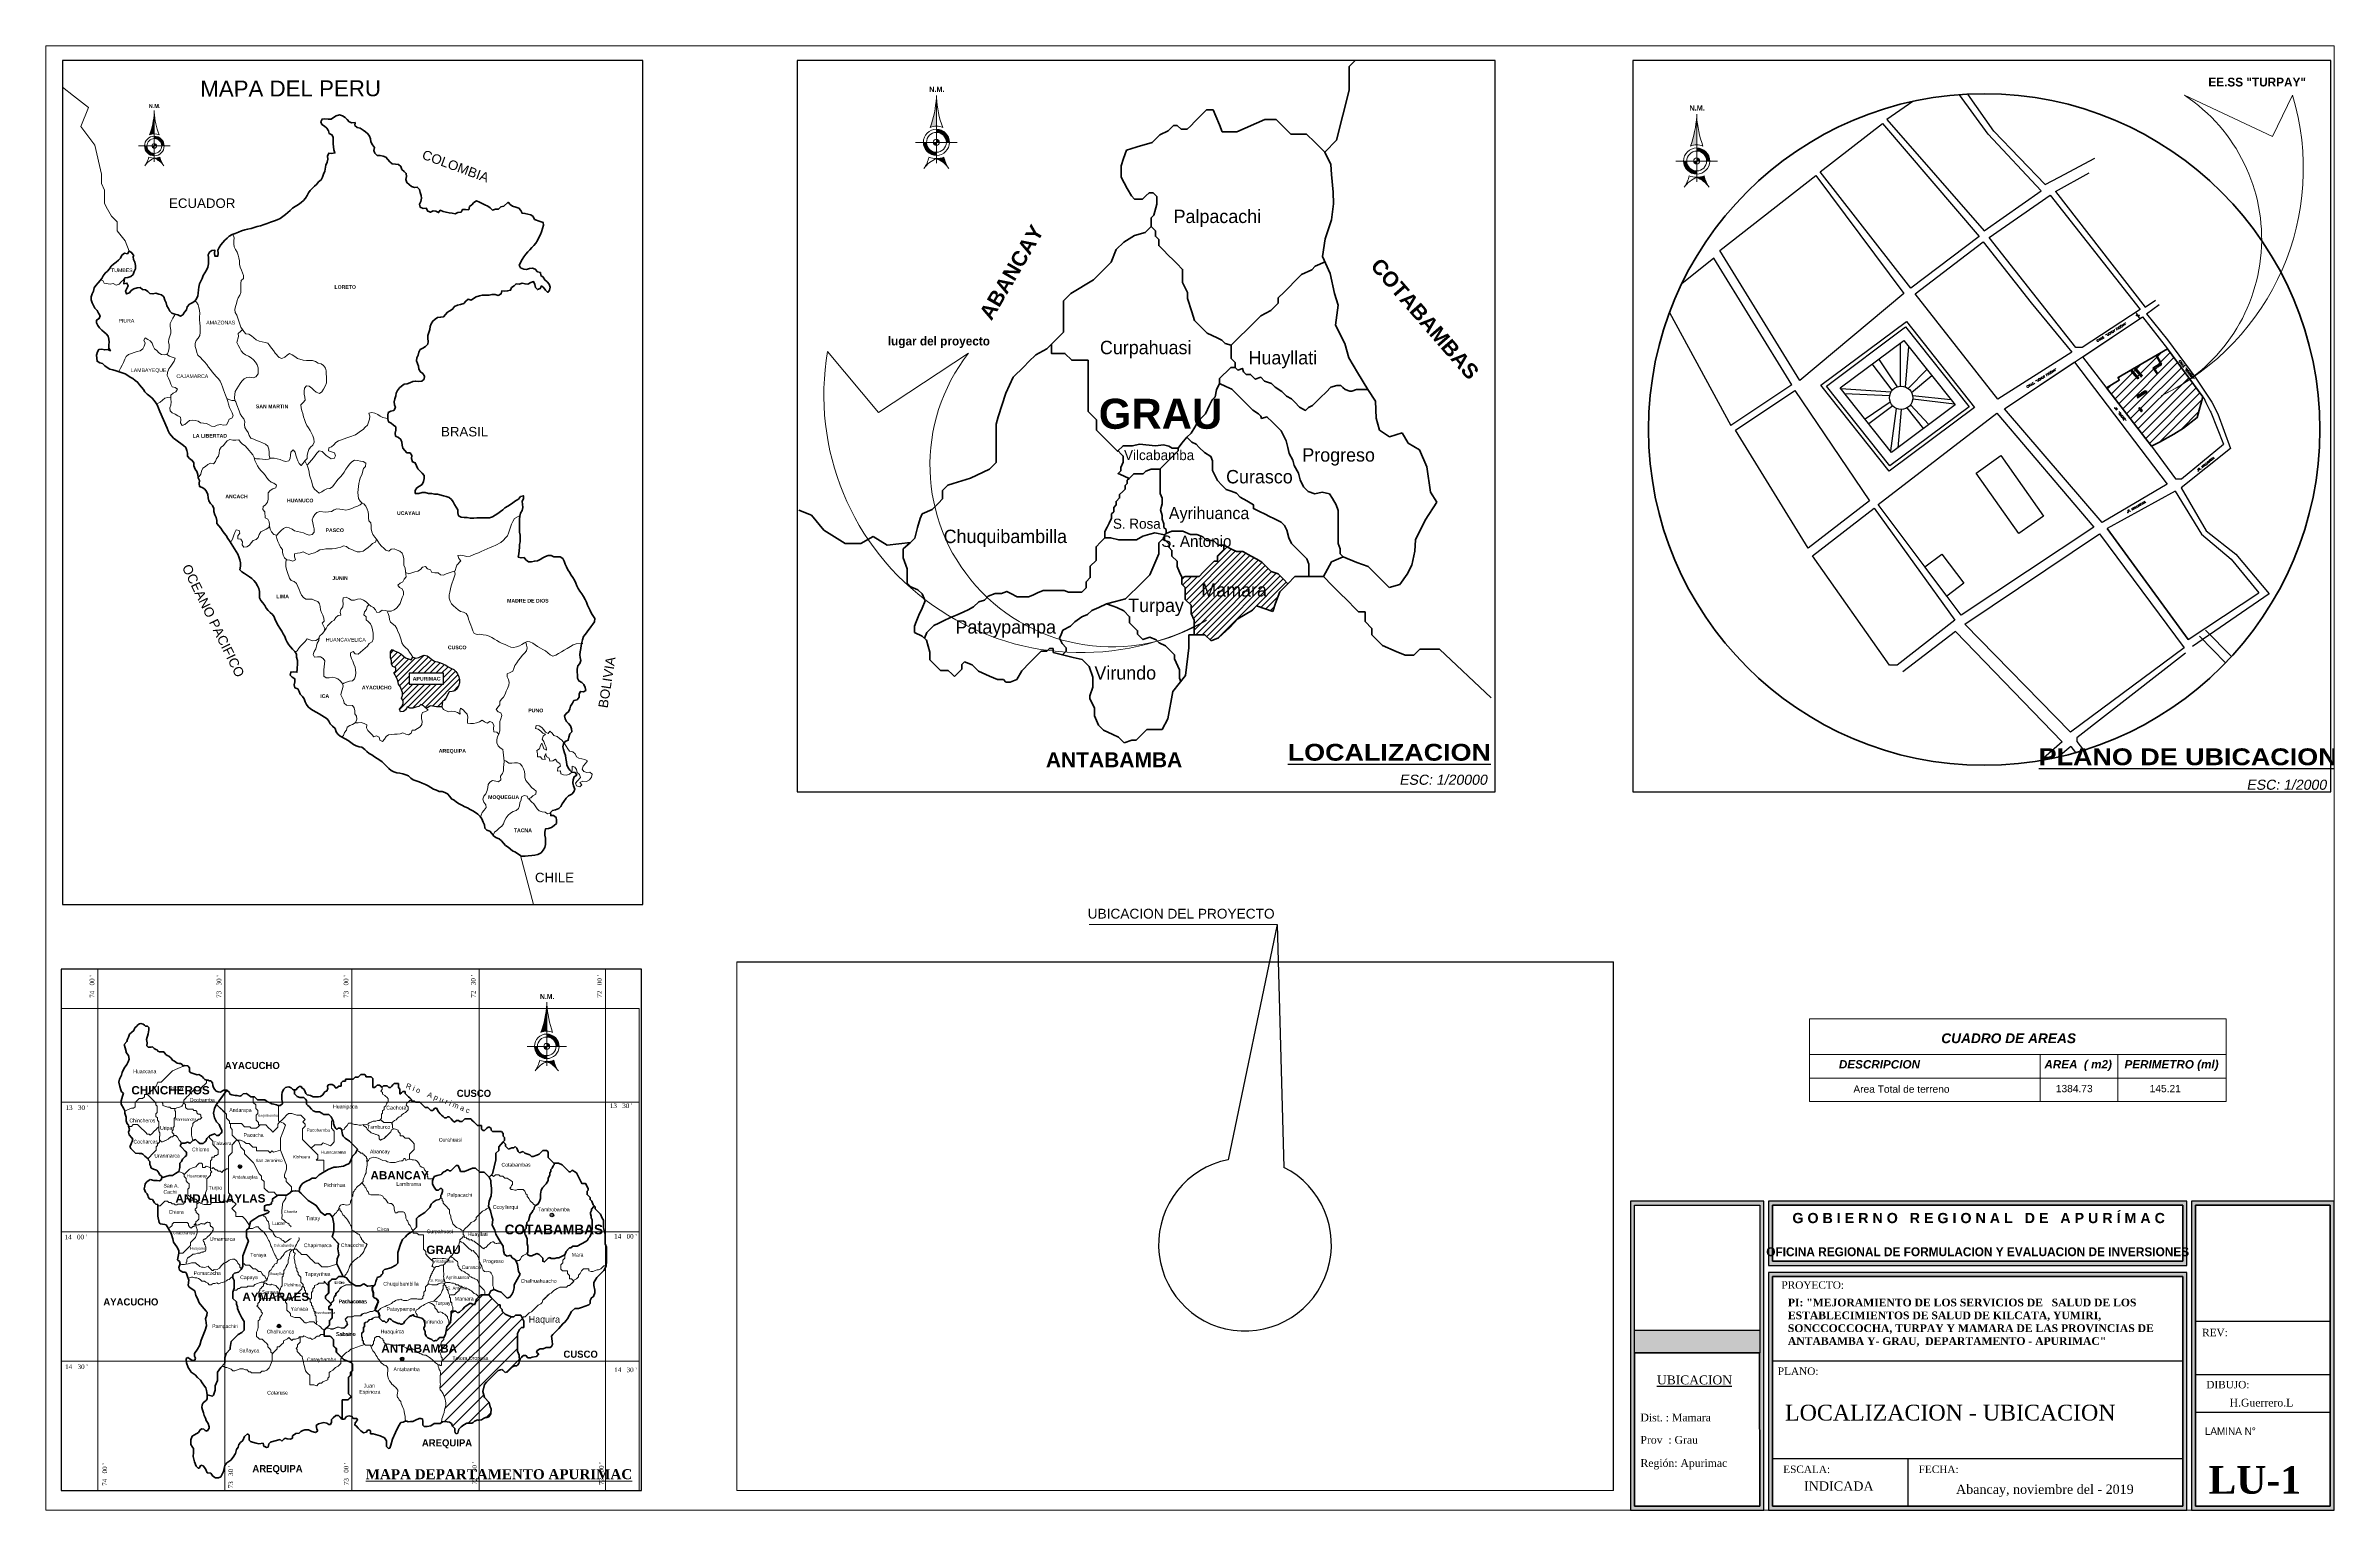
# Paper-space layout 'Layout2' of a CAD drawing. Header units: millimetres. Extents: x 0 to 408, y 0 to 261.
# The model-space entities are those that its viewports show. They can reach past a viewport. Long polylines and large blocks are cut down to what shows.
import ezdxf
from ezdxf.enums import TextEntityAlignment as Align

# ---------------------------------------------------------------- set-up
doc = ezdxf.new("R2010")
doc.units = ezdxf.units.MM
doc.linetypes.add('$AUDIT_BAD_LTYPE1', pattern=[0])
doc.linetypes.add('$RECOVER_090125203647-5', pattern=[0])
for name, color, linetype in [('$AUDIT-BAD-LAYER', 7, 'Continuous'), ('-22', 7, 'Continuous'), ('05', 5, 'Continuous'), ('C-ANNO-TABL-TTBL', 5, 'Continuous'), ('CAJA AGUA', 140, 'Continuous'), ('NOMBRE', 40, 'Continuous'), ('Texto vias Nacionales', 160, 'Continuous')]:
    doc.layers.add(name, color=color, linetype=linetype)
for name, color, linetype, lineweight in [('02', 2, 'Continuous', 20), ('0_Pen_No__1', 7, 'Continuous', 13), ('1.1AGUA CALIENTE', 1, 'Continuous', 40), ('2D Drafting - General_Pen_No__1', 7, 'Continuous', 13), ('8', 5, 'Continuous', 60), ('A-LOTES06', 10, 'Continuous', 60), ('ACCESORIOS-AGUA', 7, 'Continuous', 9), ('CALLE', 7, '$RECOVER_090125203647-5', 15), ('Cap Prov', 94, 'Continuous', 25), ('COORDENADAS', 251, 'Continuous', 13), ('COTA', 1, 'Continuous', 9), ('CUADROS', 9, 'Continuous', 20), ('Distrito', 212, 'Continuous', 25), ('Ejes de Coordenadas', 38, 'Continuous', 5), ('Eléctricas', 30, 'Continuous', 20), ('HIDROLOGIA', 151, 'Continuous', 18), ('Marco', 124, 'Continuous', 20), ('N-Ciudades', 10, 'Continuous', 18), ('PERFIL', 150, 'Continuous', 9), ('PERIMETRO 01', 7, 'Continuous', 50), ('PLUMA 02', 51, 'Continuous', 20), ('PLUMA 2', 121, 'Continuous', 9), ('poste', 131, 'Continuous', 30), ('Red vías Vecinales', 106, 'Continuous', 40), ('ROTULO_YMT', 7, 'Continuous', 5), ('Ríos', 4, 'Continuous', 5), ('Texto calles', 7, 'Continuous', 18), ('Texto vías Provinciales', 170, 'Continuous', 5), ('Texto_Pen_No__21', 7, 'Continuous', 35)]:
    doc.layers.add(name, color=color, linetype=linetype, lineweight=lineweight)
doc.layers.add('2D Drafting - General_Pen_No__102', color=7, linetype='Continuous', lineweight=13, true_color=0xcccccc)
doc.styles.add('ambiente', font='romand.shx', dxfattribs={"oblique": 15})
doc.styles.add('ARIAL', font='arial.ttf')
doc.styles.add('Arial Negrita', font='')
doc.styles.add('century', font='GOTHIC.TTF')
doc.styles.add('Dutch801 XBd BT', font='dutcheb.ttf', dxfattribs={"height": 0.2})
doc.styles.add('GENERATED_STYLE_7', font='GOTHIC.TTF')
doc.styles.add('PROVINCIAS', font='GOTHIC.TTF', dxfattribs={"oblique": 10, "height": 0.14})
doc.styles.get("Standard").update_dxf_attribs({"font": 'simplex.shx'})
doc.styles.add('TITULO', font='swissek.ttf', dxfattribs={"height": 0.26})
doc.styles.add('TURBO TEXTO', font='swisse.ttf')
doc.styles.add('WMF-Arial0', font='')
doc.styles.add('WMF-Swis721 Ex BT0', font='swisse.ttf')
doc.styles.get('Arial Negrita').set_extended_font_data('Arial', bold=True)
doc.styles.get('WMF-Arial0').set_extended_font_data('Arial', italic=True, bold=True)
doc.dimstyles.get("Standard").update_dxf_attribs({"dimscale": 0.15, "dimtxt": 0.18, "dimasz": 0.18, "dimexe": 0.18, "dimexo": 0.0625, "dimgap": 0.09, "dimtad": 0, "dimtih": 1, "dimtoh": 1, "dimdec": 4, "dimzin": 3, "dimdsep": 46, "dimtxsty": 'Standard', "dimcen": 0.09, "dimadec": 0, "dimazin": 0, "dimtfac": 1, "dimtdec": 4, "dimtofl": 0, "dimtmove": 0, "dimatfit": 3, "dimfxl": 1, "dimtolj": 1, "dimtzin": 0, "dimarcsym": 0})
picture_1 = doc.add_image_def('image1.jpg', size_in_pixel=(1685, 1016))
picture_2 = doc.add_image_def('image2.jpg', size_in_pixel=(1685, 1016))
pattern_1 = [(0, (760427.63165, 8425621.5841), (0, 0.8295), [0.60325, -0.22622]), (90, (760427.63165, 8425621.5841), (-0.8295, 5e-17), [0.60325, -0.22622])]
pattern_2 = [(228.0127875, (707612.3298003, 7839433.9519122), (-0.353441000027757, -0.397621124975332), [0.005943817297, -0.5884389748057]), (184.969741, (707612.325824, 7839433.9474942), (0.5301614997902403, 0.0441801275168395), [0.0101997770985, -1.0097776129417]), (132.5104471, (707612.3156626, 7839433.9466106), (0.441801250186591, -0.485981374830341), [0.0071919941885, -0.7120083346]), (267.273689, (707612.2984324, 7839433.9355656), (0.04418012509253, 0.883602499995358), [0.0092883411197, -0.919545595974]), (292.83365418, (707612.2979906, 7839433.9262878), (-0.220900625018497, 0.530161499992268), [0.0091079536694, -0.9016886559706]), (357.273689, (707612.301525, 7839433.9178935), (-0.883602499995358, 0.04418012509253), [0.0092883411197, -0.919545595974]), (37.69424047, (707612.3108028, 7839433.9174517), (-0.5743416249745338, -0.4418012500330554), [0.0122833559736, -1.2160512494972]), (72.25532837, (707612.3205225, 7839433.9249624), (0.30926087508313, 0.971962749973542), [0.011596752651, -1.1480789320194]), (121.42956562, (707612.3240569, 7839433.9360074), (-0.353441000050148, 0.574341624969144), [0.0093197973687, -0.922660960497]), (175.2363583, (707612.319197, 7839433.94396), (0.485981374993034, -0.044180125076346), [0.010639987864, -0.521359165824]), (222.3974378, (707612.3085938, 7839433.9448434), (-0.5301614999830353, -0.485981375018507), [0.013759811571, -1.3622223618837]), (138.81407483, (707612.3421707, 7839433.935124), (-0.30926087498145, 0.265080750021554), [0.0046963914676, -0.4649447793072]), (171.4692344, (707612.3386363, 7839433.9382164), (0.5743416250154746, -0.088360249899766), [0.0089348559396, -0.8845528770548]), (225, (707612.3298, 7839433.939542), (-6e-18, -0.044180125), [0.0062479974576, -0.0562321345047]), (203.19859051, (707612.3267077, 7839433.9448434), (0.22090062500602, 0.08836024998451), [0.0033646699597, -0.333101137829]), (291.80140949, (707612.323615, 7839433.943518), (-0.04418012500924, 0.13254037499692), [0.004758332003, -0.2331589223198]), (30.96375653, (707612.325382, 7839433.9391), (0.13254037500324, 0.08836024999515), [0.007728385086, -0.2498837984972]), (161.56505118, (707612.332009, 7839433.943076), (0.0883602500023, -0.04418012499537), [0.0055883881914, -0.1341214341196]), (16.389540334, (707612.2979906, 7839433.943518), (0.441801250000003, 0.132540375000004), [0.00782871815, -0.7750450914355]), (70.34617594, (707612.3055012, 7839433.945727), (-0.176720500016164, -0.485981374994267), [0.0065678615626, -0.6502169139527]), (293.19859051, (707612.332009, 7839433.951912), (-0.088360249984576, 0.22090062500618), [0.0067292957394, -0.3297365120493]), (343.61045967, (707612.33466, 7839433.945727), (-0.441801250009259, 0.132540374969089), [0.00782871815, -0.7750450914355]), (339.44395478, (707612.2979906, 7839433.9161263), (-0.220900624999998, 0.088360250000004), [0.00754949976, -0.3699256537086]), (294.7751406, (707612.3050594, 7839433.9134755), (-0.22090062526294, 0.485981374880458), [0.0063256219372, -0.626237502366]), (66.80140949, (707612.332451, 7839433.907732), (0.088360249986125, 0.220900625005554), [0.0067292957394, -0.3297365120493]), (17.35402464, (707612.335102, 7839433.9139173), (-0.574341624988573, -0.176720500037091), [0.007405958534, -0.7331878897056]), (69.44395478, (707612.310803, 7839433.907732), (-0.08836025000154, -0.220900624999385), [0.00377474988, -0.3737004035886]), (101.309932474, (707612.3298, 7839433.907732), (-0.04418012500001, 0.17672050000001), [0.0022527445737, -0.2230225749142]), (165.963756532, (707612.329358, 7839433.909941), (0.132540375, -0.044180125), [0.0091079536694, -0.1730513682586]), (186.00900596, (707612.3205225, 7839433.9121501), (0.441801249997658, 0.0441801250231225), [0.0084406128812, -0.8356194900917]), (303.69006753, (707612.325382, 7839433.935124), (-0.04418012500614, 0.08836024999693), [0.0063717459878, -0.1529219600562]), (353.15722659, (707612.3289167, 7839433.9298222), (0.7510621250046214, -0.0883602499606796), [0.0111242903942, -1.101302832675]), (60.9453959, (707612.3399617, 7839433.9284968), (-0.176720500004865, -0.30926087499722), [0.0045486089495, -0.450313617633]), (90, (707612.34217, 7839433.932473), (-0.044180125, 0.044180125), [0.0026508075, -0.0415293175]), (120.25643716, (707612.319639, 7839433.9134755), (0.176720499978382, -0.309260875012346), [0.0061376796855, -0.607632232324]), (48.0127875, (707612.3165462, 7839433.918777), (0.35344100002914, 0.397621124974087), [0.011887634594, -0.5824951575087]), (0, (707612.3245, 7839433.927613), (0.044180125, 0.044180125), [0.0114868325, -0.0326932925]), (325.3048465, (707612.3359855, 7839433.9276132), (0.441801250167355, -0.309260874760916), [0.0069854962843, -0.6915636152705]), (254.0546041, (707612.341729, 7839433.923637), (-0.044180124996914, -0.17672050000078), [0.0064327145603, -0.315203450362]), (207.64597536, (707612.3399617, 7839433.9174517), (-0.8394223750308454, -0.441801249941396), [0.010473561333, -1.0368843030565]), (175.42607874, (707612.3306839, 7839433.912592), (-0.57434162499998, 0.044180124999991), [0.01108033117, -1.0969515667982])]

# ---------------------------------------------------------------- blocks, each defined once
blk = doc.blocks.new('N.M.5')
at = {"linetype": '$AUDIT_BAD_LTYPE1'}
for points in [[(0, 31.5, -0.071703), (-3, 17.1, -0.099699), (0, 17.8)], [(6, -2.5, -0.090274), (3.6, 3, -0.099699), (0, 2.2, -0.14892)]]:
    blk.add_hatch(color=256, dxfattribs=at).paths.add_polyline_path(points)
h = blk.add_hatch(color=256, dxfattribs=at)
h.paths.add_polyline_path([(4.8, 10), (6.2, 10, 0.414214), (0, 16.2), (0, 14.8, -0.414214)])
h.paths.add_polyline_path([(-4.8, 10), (-6.2, 10, 0.414214), (0, 3.8), (0, 5.2, -0.414214)])
h.paths.add_polyline_path([(0, 8.5), (0, 10), (-1.5, 10, 0.414214)], flags=17)
h.paths.add_polyline_path([(0, 10), (1.5, 10, 0.414214), (0, 11.5)], flags=17)
for p, q in [((0, 32.5), (0, 0)), ((-10, 10), (10, 10))]:
    blk.add_line(p, q, dxfattribs=at)
for radius in [6.25, 4.75, 1.5]:
    blk.add_circle((0, 10), radius, dxfattribs=at)
for centre, radius, start, end in [((-51.3, 34.7), 51.4, 339.9927, 356.3977), ((51.3, 34.7), 51.4, 183.6023, 200.0073), ((0, 10), 7.75, 67.226, 112.774), ((-19.8, 6.8), 16.7, 326.0129, 346.6463), ((4.8, -10), 13.1, 111.427, 145.3079), ((0, 11.5), 9.3, 247.226, 292.774), ((-4.8, -10), 13.1, 34.6921, 68.573), ((19.8, 6.8), 16.7, 193.3537, 213.9871)]:
    blk.add_arc(centre, radius, start, end, dxfattribs=at)
at = {"linetype": '$AUDIT_BAD_LTYPE1', "style": 'Arial Negrita'}
blk.add_text('N.M.', height=2.5, dxfattribs=at).set_placement((0.2, 35.4), align=Align.MIDDLE)
blk = doc.blocks.new('*D172')
at = {"color": 0, "lineweight": -2, "transparency": 16777216}
for p, q in [((760498.322, 8425649.774), (760498.255, 8425649.731)), ((760498.292, 8425649.723), (760498.331, 8425649.663)), ((760498.406, 8425649.549), (760498.367, 8425649.609)), ((760498.465, 8425649.556), (760498.398, 8425649.512))]:
    blk.add_line(p, q, dxfattribs=at)
at = {"color": 0, "transparency": 16777216}
for points in [[(760498.296, 8425649.725), (760498.288, 8425649.72), (760498.277, 8425649.745)], [(760498.409, 8425649.552), (760498.402, 8425649.547), (760498.42, 8425649.527)]]:
    blk.add_solid(points, dxfattribs=at)
at = {"layer": 'Defpoints', "color": 0, "transparency": 16777216}
for p in [(760498.277, 8425649.745), (760498.33, 8425649.78), (760498.473, 8425649.561)]:
    blk.add_point(p, dxfattribs=at)
at = {"color": 0, "transparency": 16777216, "insert": (760498.349, 8425649.636), "char_height": 0.027, "attachment_point": 5}
blk.add_mtext('\\A1;0.2613', dxfattribs=at)

msp = doc.modelspace()

# ---------------------------------------------------------------- hatches: boundary and pattern name
h = msp.add_hatch()
h.set_pattern_fill('GRAVEL', color=256, scale=0.001739)
h.set_pattern_definition(pattern_2)
h.paths.add_polyline_path([(760498.23236, 8425647.7662), (760498.20168, 8425647.74848), (760498.46575, 8425647.44364), (760498.49204, 8425647.46642)])
h.paths.add_polyline_path([(760498.10831, 8425647.69452), (760498.07763, 8425647.6768), (760498.3417, 8425647.37196), (760498.36799, 8425647.39473)])
h = msp.add_hatch()
h.set_pattern_fill('GRAVEL', color=256, scale=0.001739)
h.set_pattern_definition(pattern_2)
h.paths.add_polyline_path([(760499.14394, 8425647.92233), (760498.88838, 8425647.76254), (760499.02237, 8425647.55335), (760499.05062, 8425647.57144), (760499.05062, 8425647.57374), (760498.93731, 8425647.75064), (760498.9356, 8425647.75064), (760498.9356, 8425647.75273), (760498.93831, 8425647.75273), (760499.18855, 8425647.90919), (760499.18855, 8425647.91089), (760499.18906, 8425647.91089), (760499.0268, 8425648.22391), (760499.02445, 8425648.22391), (760498.99611, 8425648.20753)])
h.paths.add_polyline_path([(760498.66517, 8425646.9162), (760498.6457, 8425646.94503), (760498.32214, 8425646.72638), (760498.34162, 8425646.69756)])
h.paths.add_polyline_path([(760498.34057, 8425646.69652), (760498.34057, 8425646.6986), (760498.34266, 8425646.6986), (760498.34266, 8425646.69652), (760498.33953, 8425646.69756), (760498.34162, 8425646.69547), (760498.34344, 8425646.70095), (760498.3545, 8425646.70095), (760498.3545, 8425646.70878), (760498.34344, 8425646.70878), (760498.34344, 8425646.69365), (760498.37711, 8425646.69365), (760498.37711, 8425646.70147), (760498.34344, 8425646.70147)])
h = msp.add_hatch()
h.set_pattern_fill('GRAVEL', color=256, scale=0.001739)
h.set_pattern_definition(pattern_2)
h.paths.add_polyline_path([(760498.40831, 8425646.3459), (760498.3953, 8425646.33641), (760498.3953, 8425646.33461), (760498.39282, 8425646.33461), (760498.3802, 8425646.32541), (760498.47076, 8425646.20111), (760498.48377, 8425646.21059), (760498.48377, 8425646.2124), (760498.48625, 8425646.2124), (760498.49887, 8425646.2216)])
at = {"true_color": 0xe60000}
h = msp.add_hatch(dxfattribs=at)
h.set_pattern_fill('LINE', color=1, scale=0.047025, angle=45, style=0)
h.set_pattern_definition([(45, (55119.0241, 429636.58333), (-0.1055741360233, 0.1055741360233), [])])
h.paths.add_polyline_path([(760437.86071, 8425635.68399), (760437.66686, 8425635.67627), (760437.52431, 8425635.70512), (760437.45914, 8425635.71581), (760437.40751, 8425635.68752), (760437.36032, 8425635.66167), (760437.32735, 8425635.63997), (760437.30479, 8425635.63025), (760437.2781, 8425635.64027), (760437.20191, 8425635.71186), (760437.10921, 8425635.76714), (760437.03761, 8425635.69095), (760436.928, 8425635.66424), (760436.82383, 8425635.63202), (760436.71989, 8425635.63811), (760436.62165, 8425635.68247), (760436.58276, 8425635.5842), (760436.49481, 8425635.51905), (760436.39071, 8425635.49778), (760436.35302, 8425635.60198), (760436.42465, 8425635.68364), (760436.48543, 8425635.78179), (760436.48608, 8425635.89123), (760436.42096, 8425635.98465), (760436.45989, 8425636.0884), (760436.45503, 8425636.19241), (760436.36871, 8425636.40088), (760436.31454, 8425636.49423), (760436.28783, 8425636.60384), (760436.25011, 8425636.70257), (760436.14177, 8425636.88928), (760436.2188, 8425636.95996), (760436.21398, 8425637.06944), (760436.11574, 8425637.1138), (760436.06157, 8425637.20716), (760436.06222, 8425637.31661), (760436.03003, 8425637.42625), (760436.03072, 8425637.54117), (760436.02586, 8425637.64517), (760436.09202, 8425637.72687), (760436.19016, 8425637.66609), (760436.29391, 8425637.62716), (760436.39756, 8425637.57182), (760436.48469, 8425637.50016), (760436.56088, 8425637.42857), (760436.67013, 8425637.39508), (760436.76841, 8425637.35619), (760436.82368, 8425637.44889), (760436.92749, 8425637.42092), (760437.03704, 8425637.43668), (760437.13039, 8425637.49085), (760437.23456, 8425637.52307), (760437.33841, 8425637.50056), (760437.4256, 8425637.43985), (760437.50176, 8425637.36278), (760437.59994, 8425637.30747), (760437.70375, 8425637.27949), (760437.80753, 8425637.24604), (760438.00408, 8425637.16826), (760438.09128, 8425637.10754), (760438.18401, 8425637.05774), (760438.28226, 8425637.01337), (760438.35841, 8425636.93631), (760438.42359, 8425636.85383), (760438.46679, 8425636.75507), (760438.48799, 8425636.64002), (760438.48734, 8425636.53058), (760438.44839, 8425636.42136), (760438.40946, 8425636.31761), (760438.32699, 8425636.25243), (760438.22288, 8425636.23116), (760438.11884, 8425636.22083), (760438.06904, 8425636.12809), (760437.98031, 8425635.93161), (760437.88696, 8425635.87744), (760437.8754, 8425635.77353)])
h.paths.add_polyline_path([(760436.69365, 8425636.48866), (760437.91485, 8425636.48866), (760437.91485, 8425636.87688), (760436.69365, 8425636.87688)], flags=16)
for points in [[(760430.68881, 8425619.28671, 1), (760430.63241, 8425619.28671, 1)], [(760441.81451, 8425617.55839, 1), (760441.7581, 8425617.55839, 1)], [(760432.08028, 8425613.60004, 1), (760432.02388, 8425613.60004, 1)], [(760436.47112, 8425612.42562, 1), (760436.41472, 8425612.42562, 1)]]:
    msp.add_hatch(color=256).paths.add_polyline_path(points)
at = {"layer": 'A-LOTES06', "linetype": 'Continuous', "lineweight": 20}
h = msp.add_hatch(dxfattribs=at)
h.set_pattern_fill('ANGLE', color=256, scale=0.11875)
h.set_pattern_definition(pattern_1)
edge = h.paths.add_edge_path()
edge.add_spline(control_points=[(760428.33288, 8425621.35175), (760428.3641, 8425621.36029), (760428.53792, 8425621.42029), (760428.59608, 8425621.42406), (760428.63274, 8425621.54117), (760428.65867, 8425621.55246)], knot_values=[0.07678974, 0.07678974, 0.07678974, 0.07678974, 0.23908015, 0.4120935, 0.49518223, 0.49518223, 0.49518223, 0.49518223], degree=3, periodic=0)
edge.add_line((760428.65867, 8425621.55246), (760428.65867, 8425621.58411))
edge.add_line((760428.65867, 8425621.58411), (760427.63165, 8425621.58411))
edge.add_line((760427.63165, 8425621.58411), (760427.63624, 8425621.57953))
edge.add_line((760427.63624, 8425621.57953), (760427.86753, 8425621.57953))
edge.add_line((760427.86753, 8425621.57953), (760427.91321, 8425621.53385))
edge.add_line((760427.91321, 8425621.53385), (760427.91321, 8425621.46623))
edge.add_line((760427.91321, 8425621.46623), (760428.09188, 8425621.40384))
edge.add_line((760428.09188, 8425621.40384), (760428.1568, 8425621.40384))
edge.add_line((760428.1568, 8425621.40384), (760428.20889, 8425621.35175))
edge.add_line((760428.20889, 8425621.35175), (760428.33288, 8425621.35175))
h = msp.add_hatch(dxfattribs=at)
h.set_pattern_fill('ANGLE', color=256, scale=0.11875)
h.set_pattern_definition(pattern_1)
edge = h.paths.add_edge_path()
edge.add_spline(control_points=[(760428.33288, 8425621.35175), (760428.3641, 8425621.36029), (760428.53792, 8425621.42029), (760428.59608, 8425621.42406), (760428.63274, 8425621.54117), (760428.65867, 8425621.55246)], knot_values=[0.07678974, 0.07678974, 0.07678974, 0.07678974, 0.23908015, 0.4120935, 0.49518223, 0.49518223, 0.49518223, 0.49518223], degree=3, periodic=0)
edge.add_line((760428.65867, 8425621.55246), (760428.65867, 8425621.58411))
edge.add_line((760428.65867, 8425621.58411), (760427.63165, 8425621.58411))
edge.add_line((760427.63165, 8425621.58411), (760427.63624, 8425621.57953))
edge.add_line((760427.63624, 8425621.57953), (760427.86753, 8425621.57953))
edge.add_line((760427.86753, 8425621.57953), (760427.91321, 8425621.53385))
edge.add_line((760427.91321, 8425621.53385), (760427.91321, 8425621.46623))
edge.add_line((760427.91321, 8425621.46623), (760428.09188, 8425621.40384))
edge.add_line((760428.09188, 8425621.40384), (760428.1568, 8425621.40384))
edge.add_line((760428.1568, 8425621.40384), (760428.20889, 8425621.35175))
edge.add_line((760428.20889, 8425621.35175), (760428.33288, 8425621.35175))
at = {"layer": 'C-ANNO-TABL-TTBL', "ltscale": 0.05}
h = msp.add_hatch(dxfattribs=at)
h.set_pattern_fill('ANSI31', color=256, scale=0.069575)
h.set_pattern_definition([(45, (-298887.41332, -3299030.90266), (-0.156200329906, 0.156200329906), [])])
h.paths.add_polyline_path([(760499.40758, 8425648.4453), (760499.02626, 8425648.22495), (760499.1896, 8425647.90985), (760498.93664, 8425647.75169), (760499.05166, 8425647.57211), (760499.02237, 8425647.55335), (760498.88838, 8425647.76254), (760499.14394, 8425647.92233), (760498.99611, 8425648.20753), (760498.23236, 8425647.7662), (760498.49204, 8425647.46642), (760498.46575, 8425647.44364), (760498.20168, 8425647.74848), (760498.10831, 8425647.69452), (760498.36799, 8425647.39473), (760498.3417, 8425647.37196), (760498.07763, 8425647.6768), (760497.64684, 8425647.42787), (760497.6848, 8425647.32942), (760497.23561, 8425647.05884), (760498.83895, 8425644.97845), (760499.12116, 8425645.11586), (760499.62876, 8425645.39922), (760499.98138, 8425645.61854), (760500.46573, 8425645.99783), (760500.66651, 8425646.73288)])
h.paths.add_polyline_path([(760498.66517, 8425646.9162), (760498.34162, 8425646.69756), (760498.32214, 8425646.72638), (760498.6457, 8425646.94503)], flags=16)
h.paths.add_polyline_path([(760498.49887, 8425646.2216), (760498.47076, 8425646.20111), (760498.3802, 8425646.32541), (760498.40831, 8425646.3459)], flags=16)
h.paths.add_polyline_path([(760498.44219, 8425646.31634), (760498.48791, 8425646.25254), (760498.51248, 8425646.26179), (760498.46676, 8425646.32559)], flags=24)
h.paths.add_polyline_path([(760498.9711, 8425647.707), (760499.22117, 8425647.87399), (760499.20852, 8425647.91128), (760498.95845, 8425647.7443)], flags=24)
h.paths.add_polyline_path([(760498.23858, 8425647.7598), (760498.50072, 8425647.45644), (760498.54798, 8425647.47932), (760498.28584, 8425647.78268)], flags=24)
h.paths.add_polyline_path([(760498.10873, 8425647.68842), (760498.37087, 8425647.38506), (760498.41813, 8425647.40794), (760498.15599, 8425647.7113)], flags=25)
h.paths.add_polyline_path([(760498.30809, 8425646.72375), (760498.64093, 8425646.94727), (760498.62394, 8425646.99695), (760498.2911, 8425646.77343)], flags=24)
h = msp.add_hatch(dxfattribs=at)
h.set_pattern_fill('ANSI31', color=256, scale=0.05)
h.set_pattern_definition([(45, (0, 0), (-0.1122532015134, 0.1122532015134), [])])
h.paths.add_polyline_path([(760465.52218, 8425640.86902), (760465.40294, 8425640.86902), (760465.28019, 8425640.74627), (760465.13137, 8425640.59745), (760465.01603, 8425640.48211), (760464.86718, 8425640.33326), (760464.61383, 8425640.33326), (760464.37561, 8425640.33326), (760464.25065, 8425640.28016), (760464.25065, 8425640.05836), (760464.37636, 8425639.93265), (760464.37636, 8425639.70881), (760464.37636, 8425639.508), (760464.58059, 8425639.30377), (760464.58059, 8425639.00971), (760464.69572, 8425638.77171), (760464.69572, 8425638.63784), (760464.69572, 8425638.45191), (760464.69572, 8425638.25367), (760465.0719, 8425638.25367), (760465.29709, 8425638.02847), (760465.56123, 8425638.13688), (760465.96702, 8425638.5139), (760466.24557, 8425638.8206), (760466.76721, 8425639.12604), (760466.9191, 8425639.27794), (760467.49322, 8425639.07545), (760467.59812, 8425639.37286), (760467.74192, 8425639.7806), (760468.03278, 8425640.07146), (760467.88185, 8425640.22931), (760467.77395, 8425640.33721), (760467.68837, 8425640.42279), (760467.4381, 8425640.50738), (760467.28555, 8425640.65993), (760467.10717, 8425640.83831), (760466.92363, 8425640.94117), (760466.7206, 8425641.05495), (760466.42282, 8425641.22183), (760466.20535, 8425641.22183), (760466.02827, 8425641.30782), (760465.75282, 8425641.44157), (760465.75282, 8425641.29295), (760465.64866, 8425641.18878), (760465.52218, 8425641.0623)])
h.paths.add_polyline_path([(760463.41129, 8425641.13922), (760466.35855, 8425641.13922), (760466.35855, 8425642.01484), (760463.41129, 8425642.01484)], flags=9)
h.paths.add_polyline_path([(760464.7916, 8425639.34505), (760467.82524, 8425639.34505), (760467.82524, 8425640.37518), (760464.7916, 8425640.37518)], flags=24)
h.paths.add_polyline_path([(760462.04196, 8425638.79437), (760464.61431, 8425638.79437), (760464.61431, 8425639.82451), (760462.04196, 8425639.82451)], flags=9)
at = {"layer": 'PERFIL'}
h = msp.add_hatch(dxfattribs=at)
h.set_pattern_fill('ANSI31', color=3, scale=0.1, style=0)
h.set_pattern_definition([(45, (-232.94226, 20081.38513), (-0.224506403027, 0.224506403027), [])])
h.paths.add_polyline_path([(760440.56379, 8425613.333), (760440.62716, 8425613.47121), (760440.7045, 8425613.54855), (760440.78892, 8425613.54855), (760440.78892, 8425613.76878), (760440.73023, 8425613.88855), (760440.68105, 8425613.9889), (760440.59193, 8425613.9889), (760440.48888, 8425613.9889), (760440.42777, 8425613.92779), (760440.34117, 8425613.92779), (760440.25423, 8425613.96559), (760440.11697, 8425614.02526), (760440.01264, 8425614.12959), (760440.01264, 8425614.19282), (760439.94467, 8425614.26079), (760439.94467, 8425614.3568), (760439.88132, 8425614.3568), (760439.83443, 8425614.40369), (760439.78285, 8425614.45526), (760439.67973, 8425614.55839), (760439.61878, 8425614.61933), (760439.53192, 8425614.70619), (760439.45219, 8425614.70619), (760439.33962, 8425614.70619), (760439.25027, 8425614.70619), (760439.18886, 8425614.64478), (760439.18886, 8425612.34429), (760440.62242, 8425612.34429), (760440.62565, 8425612.35979), (760440.62007, 8425612.55516), (760440.56379, 8425612.70511)])
h.paths.add_polyline_path([(760439.18886, 8425614.64478), (760439.17994, 8425614.63586), (760439.09915, 8425614.55507), (760439.0592, 8425614.44181), (760439.03006, 8425614.35919), (760438.87058, 8425614.41544), (760438.82839, 8425614.37325), (760438.68349, 8425614.2884), (760438.60612, 8425614.20321), (760438.4934, 8425614.09848), (760438.42003, 8425614.06837), (760438.35747, 8425614.13092), (760438.19823, 8425614.13092), (760438.19823, 8425613.99896), (760438.16609, 8425613.72616), (760438.03916, 8425613.56709), (760437.99032, 8425613.29724), (760437.93459, 8425613.19267), (760437.93459, 8425613.11792), (760437.90695, 8425613.09028), (760437.85137, 8425613.0347), (760437.82482, 8425612.9501), (760437.80532, 8425612.88797), (760437.75582, 8425612.83848), (760437.75582, 8425612.75565), (760437.77715, 8425612.70009), (760437.7986, 8425612.64422), (760437.81575, 8425612.59953), (760437.83516, 8425612.54899), (760437.83516, 8425612.50564), (760437.87167, 8425612.46912), (760437.87167, 8425612.38659), (760437.85721, 8425612.34429), (760439.18886, 8425612.34429)])
h.paths.add_polyline_path([(760439.18886, 8425612.34429), (760437.85721, 8425612.34429), (760437.85064, 8425612.32508), (760437.85064, 8425612.27745), (760437.85064, 8425612.23182), (760437.85064, 8425612.18618), (760437.799, 8425612.18618), (760437.77319, 8425612.21199), (760437.71778, 8425612.21199), (760437.72496, 8425612.19235), (760437.72496, 8425612.16141), (760437.75094, 8425612.10752), (760437.76292, 8425612.04964), (760437.80486, 8425612.0077), (760437.81594, 8425611.92928), (760437.81594, 8425611.88437), (760437.79796, 8425611.83846), (760437.79796, 8425611.77858), (760437.79796, 8425611.71172), (760437.79796, 8425611.6383), (760437.79796, 8425611.57941), (760437.81392, 8425611.53949), (760437.80293, 8425611.46265), (760437.78894, 8425611.39378), (760437.80393, 8425611.32193), (760437.83788, 8425611.28798), (760437.86687, 8425611.24458), (760437.90655, 8425611.18518), (760437.92181, 8425611.14278), (760437.94943, 8425611.06605), (760437.977, 8425610.98943), (760437.99079, 8425610.9187), (760438.00191, 8425610.86166), (760438.00191, 8425610.77498), (760437.97481, 8425610.68716), (760437.95782, 8425610.6087), (760437.94084, 8425610.51589), (760437.90887, 8425610.42607), (760437.88127, 8425610.34851), (760437.85861, 8425610.28482), (760437.84694, 8425610.15836), (760437.88633, 8425610.18804), (760437.96694, 8425610.19824), (760438.05161, 8425610.18394), (760438.13205, 8425610.16861), (760438.20844, 8425610.11913), (760438.24252, 8425610.02741), (760438.31989, 8425609.95005), (760438.31989, 8425609.85932), (760438.33066, 8425609.79381), (760438.37459, 8425609.75106), (760438.43385, 8425609.78097), (760438.46443, 8425609.91904), (760438.55108, 8425610.00569), (760438.64477, 8425610.0729), (760438.75124, 8425610.13488), (760438.92536, 8425610.13488), (760438.97595, 8425610.15857), (760439.01949, 8425610.20435), (760439.06636, 8425610.21668), (760439.13377, 8425610.25667), (760439.17301, 8425610.24486), (760439.18886, 8425610.24709)])
h.paths.add_polyline_path([(760440.38585, 8425612.14872), (760440.44982, 8425612.17556), (760440.52109, 8425612.17556), (760440.5541, 8425612.20858), (760440.60467, 8425612.25915), (760440.62242, 8425612.34429), (760439.18886, 8425612.34429), (760439.18886, 8425610.24709), (760439.27436, 8425610.25912), (760439.34227, 8425610.29851), (760439.41244, 8425610.33842), (760439.46869, 8425610.33615), (760439.54127, 8425610.36194), (760439.60492, 8425610.46761), (760439.62389, 8425610.65003), (760439.58083, 8425610.72329), (760439.55062, 8425610.87786), (760439.3794, 8425611.04908), (760439.31844, 8425611.26765), (760439.37551, 8425611.51897), (760439.44977, 8425611.59323), (760439.56323, 8425611.70669), (760439.73859, 8425611.88205), (760439.87475, 8425612.01821), (760439.99604, 8425612.04731), (760440.03936, 8425612.02184), (760440.12232, 8425611.93888), (760440.20059, 8425611.97202), (760440.29269, 8425612.05735)])
h.paths.add_polyline_path([(760438.20184, 8425612.31108), (760439.66386, 8425612.31108), (760439.66386, 8425612.59723), (760438.20184, 8425612.59723)], flags=9)
h.paths.add_polyline_path([(760435.6277, 8425612.49056), (760438.47787, 8425612.49056), (760438.47787, 8425613.10371), (760435.6277, 8425613.10371)], flags=9)

# ---------------------------------------------------------------- linework, layer by layer
at = {"layer": '-22', "linetype": 'Continuous', "lineweight": 20}
msp.add_lwpolyline([(760460.94354, 8425627.92157), (760467.6497, 8425627.92157)], dxfattribs=at)
at = {"lineweight": 60}
for p, q in [((760470.43421, 8425658.73221), (760470.22053, 8425658.51853)), ((760470.22053, 8425658.51853), (760470.22053, 8425657.66553)), ((760470.22053, 8425657.66553), (760469.7745, 8425655.88469)), ((760470.22053, 8425657.66553), (760469.7745, 8425655.88469)), ((760464.72136, 8425656.55234), (760464.57146, 8425656.40244)), ((760464.87576, 8425656.70675), (760464.72136, 8425656.55234)), ((760465.01657, 8425656.84756), (760464.87576, 8425656.70675)), ((760465.13491, 8425656.96589), (760465.01657, 8425656.84756)), ((760465.36564, 8425656.96589), (760465.13491, 8425656.96589)), ((760465.4621, 8425656.74748), (760465.36564, 8425656.96589)), ((760465.59842, 8425656.43876), (760465.4621, 8425656.74748)), ((760467.21208, 8425656.6271), (760466.2094, 8425656.18149)), ((760467.62094, 8425656.6271), (760467.21208, 8425656.6271)), ((760468.1405, 8425656.10754), (760467.62094, 8425656.6271)), ((760463.19465, 8425655.80759), (760462.66284, 8425655.64882)), ((760463.2855, 8425655.89844), (760463.19465, 8425655.80759)), ((760463.46263, 8425656.07557), (760463.2855, 8425655.89844)), ((760463.76715, 8425656.2253), (760463.46263, 8425656.07557)), ((760463.95341, 8425656.41156), (760463.76715, 8425656.2253)), ((760464.08973, 8425656.41156), (760463.95341, 8425656.41156)), ((760464.22606, 8425656.27524), (760464.08973, 8425656.41156)), ((760464.44425, 8425656.27524), (760464.22606, 8425656.27524)), ((760464.57146, 8425656.40244), (760464.44425, 8425656.27524)), ((760465.68949, 8425656.18149), (760465.59842, 8425656.43876)), ((760466.2094, 8425656.18149), (760465.68949, 8425656.18149)), ((760468.6979, 8425656.10754), (760468.1405, 8425656.10754)), ((760468.99478, 8425655.81066), (760468.6979, 8425656.10754)), ((760468.99478, 8425655.81066), (760468.6979, 8425656.10754)), ((760469.34763, 8425655.45781), (760468.99478, 8425655.81066)), ((760469.34763, 8425655.45781), (760468.99478, 8425655.81066)), ((760469.7745, 8425655.88469), (760469.34763, 8425655.45781)), ((760469.7745, 8425655.88469), (760469.34763, 8425655.45781)), ((760462.17206, 8425655.23115), (760462.08309, 8425654.97583)), ((760462.08309, 8425654.97583), (760462.08309, 8425654.78624)), ((760462.27752, 8425655.53379), (760462.17206, 8425655.23115)), ((760462.43768, 8425655.5816), (760462.27752, 8425655.53379)), ((760462.66284, 8425655.64882), (760462.43768, 8425655.5816)), ((760469.34763, 8425655.45781), (760469.56132, 8425655.01456)), ((760469.34763, 8425655.45781), (760469.56132, 8425655.01456)), ((760469.56132, 8425655.01456), (760469.58533, 8425654.66277)), ((760469.56132, 8425655.01456), (760469.58533, 8425654.66277)), ((760462.08309, 8425654.78624), (760462.08309, 8425654.56833)), ((760462.08309, 8425654.56833), (760462.3083, 8425654.16281)), ((760462.3083, 8425654.16281), (760462.45562, 8425653.89753)), ((760469.58533, 8425654.66277), (760469.64937, 8425654.03122)), ((760462.45562, 8425653.89753), (760462.56723, 8425653.78592)), ((760462.56723, 8425653.78592), (760462.72637, 8425653.78592)), ((760462.72637, 8425653.78592), (760462.85361, 8425653.78592)), ((760462.85361, 8425653.78592), (760462.96946, 8425653.90178)), ((760462.96946, 8425653.90178), (760463.08301, 8425654.01532)), ((760463.08301, 8425654.01532), (760463.08301, 8425654.01532)), ((760463.08301, 8425654.01532), (760463.22623, 8425654.01532)), ((760463.22623, 8425654.01532), (760463.36592, 8425653.87564)), ((760463.36592, 8425653.60894), (760463.2535, 8425653.21851)), ((760463.36592, 8425653.87564), (760463.36592, 8425653.60894)), ((760469.65738, 8425653.61668), (760469.59338, 8425653.04251)), ((760469.64937, 8425654.03122), (760469.65738, 8425653.61668)), ((760462.56277, 8425652.49213), (760462.18106, 8425652.25605)), ((760462.94232, 8425652.59412), (760462.56277, 8425652.49213)), ((760463.15812, 8425652.80992), (760462.94232, 8425652.59412)), ((760463.2535, 8425653.21851), (760463.15812, 8425653.12313)), ((760463.15812, 8425653.12313), (760463.15812, 8425652.93703)), ((760463.15812, 8425652.93703), (760463.15812, 8425652.80992)), ((760469.59338, 8425653.04251), (760469.36016, 8425652.3733)), ((760461.91309, 8425651.98809), (760461.72663, 8425651.53875)), ((760462.18106, 8425652.25605), (760461.91309, 8425651.98809)), ((760469.36016, 8425652.3733), (760469.27313, 8425651.7417)), ((760469.27313, 8425651.7417), (760469.54366, 8425651.13572)), ((760461.10108, 8425650.9132), (760460.29829, 8425650.41683)), ((760469.54366, 8425651.13572), (760469.70189, 8425650.42012)), ((760460.29829, 8425650.41683), (760460.03485, 8425650.1534)), ((760460.03485, 8425650.1534), (760460.03485, 8425649.80849)), ((760469.70189, 8425650.42012), (760469.83394, 8425650.00483)), ((760460.03485, 8425649.80849), (760460.03485, 8425649.39082)), ((760460.03485, 8425649.39082), (760460.03485, 8425649.04579)), ((760469.83394, 8425650.00483), (760469.73741, 8425649.29429)), ((760469.73741, 8425649.29429), (760470.06582, 8425648.63847)), ((760459.43524, 8425648.44618), (760459.04407, 8425648.23769)), ((760459.76682, 8425648.77776), (760459.43524, 8425648.44618)), ((760460.03485, 8425649.04579), (760459.76682, 8425648.77776)), ((760470.06582, 8425648.63847), (760470.20511, 8425648.12546)), ((760458.61709, 8425647.8107), (760458.24102, 8425647.43464)), ((760458.79879, 8425647.99241), (760458.61709, 8425647.8107)), ((760459.04407, 8425648.23769), (760458.79879, 8425647.99241)), ((760470.20511, 8425648.12546), (760470.52076, 8425647.59907)), ((760470.52076, 8425647.59907), (760470.89063, 8425646.9944)), ((760457.97918, 8425646.86994), (760457.70653, 8425646.01644)), ((760458.24102, 8425647.43464), (760457.97918, 8425646.86994)), ((760470.89063, 8425646.9944), (760471.16249, 8425646.57985)), ((760457.70653, 8425646.01644), (760457.6261, 8425645.76467)), ((760471.16249, 8425646.57985), (760471.1785, 8425645.97844)), ((760471.1785, 8425645.97844), (760471.30519, 8425645.54422)), ((760457.6261, 8425645.76467), (760457.6261, 8425645.21742)), ((760457.6261, 8425645.21742), (760457.6261, 8425644.81791)), ((760471.30519, 8425645.54422), (760471.6561, 8425645.31367)), ((760471.6561, 8425645.31367), (760472.10594, 8425645.44962)), ((760471.6561, 8425645.31367), (760471.6561, 8425645.31367)), ((760472.10594, 8425645.44962), (760472.32321, 8425645.08175)), ((760457.6261, 8425644.39116), (760457.38921, 8425644.15427)), ((760457.6261, 8425644.81791), (760457.6261, 8425644.57276)), ((760457.6261, 8425644.57276), (760457.6261, 8425644.39116)), ((760472.32321, 8425645.08175), (760472.72888, 8425644.84441)), ((760472.72888, 8425644.84441), (760472.99469, 8425644.24136)), ((760455.90762, 8425643.58191), (760455.72239, 8425643.39668)), ((760456.09662, 8425643.64022), (760455.90762, 8425643.58191)), ((760456.71463, 8425643.8309), (760456.09662, 8425643.64022)), ((760457.38921, 8425644.15427), (760456.71463, 8425643.8309)), ((760472.99469, 8425644.24136), (760473.1172, 8425643.33366)), ((760450.59173, 8425642.6991), (760451.04455, 8425642.50982)), ((760450.59173, 8425642.6991), (760451.04455, 8425642.50982)), ((760455.3462, 8425642.71924), (760454.98782, 8425642.55973)), ((760455.57332, 8425642.94636), (760455.3462, 8425642.71924)), ((760455.72239, 8425643.09543), (760455.57332, 8425642.94636)), ((760455.72239, 8425643.39668), (760455.72239, 8425643.09543)), ((760473.35029, 8425642.97805), (760472.93137, 8425642.33152)), ((760473.1172, 8425643.33366), (760473.35029, 8425642.97805)), ((760451.04455, 8425642.50982), (760451.47942, 8425641.98091)), ((760451.04455, 8425642.50982), (760451.47942, 8425641.98091)), ((760451.47942, 8425641.98091), (760452.2437, 8425641.51045)), ((760451.47942, 8425641.98091), (760452.2437, 8425641.51045)), ((760454.81978, 8425642.0785), (760454.72779, 8425641.69835)), ((760454.9219, 8425642.39169), (760454.81978, 8425642.0785)), ((760454.98782, 8425642.55973), (760454.9219, 8425642.39169)), ((760472.93137, 8425642.33152), (760472.58864, 8425641.63224)), ((760452.2437, 8425641.51045), (760452.80434, 8425641.50035)), ((760452.2437, 8425641.51045), (760452.80434, 8425641.50035)), ((760452.80434, 8425641.50035), (760453.24441, 8425641.75075)), ((760452.80434, 8425641.50035), (760453.24441, 8425641.75075)), ((760453.24441, 8425641.75075), (760453.74023, 8425641.44955)), ((760453.24441, 8425641.75075), (760453.74023, 8425641.44955)), ((760453.74023, 8425641.44955), (760454.57676, 8425641.53468)), ((760453.74023, 8425641.44955), (760454.57676, 8425641.53468)), ((760454.56171, 8425641.52361), (760454.31882, 8425641.31225)), ((760454.31882, 8425641.31225), (760454.31882, 8425640.998)), ((760454.45038, 8425641.44173), (760454.56171, 8425641.52361)), ((760454.72779, 8425641.69835), (760454.56171, 8425641.52361)), ((760472.56487, 8425641.23138), (760472.45216, 8425640.72835)), ((760472.58864, 8425641.63224), (760472.56487, 8425641.23138)), ((760454.31882, 8425640.998), (760454.4516, 8425640.59849)), ((760454.4516, 8425640.59849), (760454.4516, 8425640.31998)), ((760454.4516, 8425640.31998), (760454.4516, 8425640.09299)), ((760468.03278, 8425640.07146), (760468.28597, 8425640.32464)), ((760468.28597, 8425640.32464), (760468.60764, 8425640.32464)), ((760468.60764, 8425640.32464), (760469.01288, 8425640.32464)), ((760469.01288, 8425640.32464), (760469.29993, 8425640.32464)), ((760469.58994, 8425640.85381), (760469.29993, 8425640.32464)), ((760469.29993, 8425640.32464), (760469.61262, 8425640.01195)), ((760469.29993, 8425640.32464), (760469.61262, 8425640.01195)), ((760470.0122, 8425641.02479), (760469.58994, 8425640.85381)), ((760470.48815, 8425640.8297), (760470.0122, 8425641.02479)), ((760470.90122, 8425640.68927), (760470.48815, 8425640.8297)), ((760471.65163, 8425639.93886), (760470.90122, 8425640.68927)), ((760472.28441, 8425640.40731), (760472.0277, 8425640.04229)), ((760472.28441, 8425640.40731), (760472.0277, 8425640.04229)), ((760472.45216, 8425640.72835), (760472.28441, 8425640.40731)), ((760454.4516, 8425640.09299), (760454.58769, 8425639.9569)), ((760454.58769, 8425639.9569), (760454.84205, 8425639.85691)), ((760454.84205, 8425639.85691), (760454.99195, 8425639.70702)), ((760455.09653, 8425639.4574), (760454.98747, 8425639.20317)), ((760454.99195, 8425639.70702), (760455.09653, 8425639.4574)), ((760467.59812, 8425639.37286), (760467.74192, 8425639.7806)), ((760467.74192, 8425639.7806), (760468.03278, 8425640.07146)), ((760469.61262, 8425640.01195), (760469.83201, 8425639.79256)), ((760469.61262, 8425640.01195), (760469.83201, 8425639.79256)), ((760469.83201, 8425639.79256), (760469.83201, 8425639.79256)), ((760469.83201, 8425639.79256), (760470.20327, 8425639.42129)), ((760469.83201, 8425639.79256), (760469.83201, 8425639.79256)), ((760469.83201, 8425639.79256), (760470.20327, 8425639.42129)), ((760470.20327, 8425639.42129), (760470.38894, 8425639.23563)), ((760470.20327, 8425639.42129), (760470.38894, 8425639.23563)), ((760472.0277, 8425640.04229), (760471.65163, 8425639.93886)), ((760472.0277, 8425640.04229), (760471.65163, 8425639.93886)), ((760471.65163, 8425639.93886), (760471.65163, 8425639.93886)), ((760471.65163, 8425639.93886), (760471.65163, 8425639.93886)), ((760454.7778, 8425638.71442), (760454.71247, 8425638.56213)), ((760454.87653, 8425638.94456), (760454.7778, 8425638.71442)), ((760454.98747, 8425639.20317), (760454.87653, 8425638.94456)), ((760465.96702, 8425638.5139), (760466.24557, 8425638.8206)), ((760466.24557, 8425638.8206), (760466.76721, 8425639.12604)), ((760466.76721, 8425639.12604), (760466.9191, 8425639.27794)), ((760466.9191, 8425639.27794), (760467.49322, 8425639.07545)), ((760467.49322, 8425639.07545), (760467.59812, 8425639.37286)), ((760470.38894, 8425639.23563), (760470.55774, 8425639.06683)), ((760470.38894, 8425639.23563), (760470.55774, 8425639.06683)), ((760470.55774, 8425639.06683), (760470.78581, 8425639.06683)), ((760470.55774, 8425639.06683), (760470.78581, 8425639.06683)), ((760470.78581, 8425639.06683), (760470.78581, 8425638.7212)), ((760470.78581, 8425638.7212), (760471.03049, 8425638.47652)), ((760454.71247, 8425638.56213), (760454.71247, 8425638.33151)), ((760454.71247, 8425638.33151), (760454.99656, 8425638.20439)), ((760454.99656, 8425638.20439), (760455.14645, 8425638.0545)), ((760455.14645, 8425638.0545), (760455.26013, 8425637.63237)), ((760464.38293, 8425636.79652), (760464.49862, 8425637.77861)), ((760464.49862, 8425637.77861), (760464.49862, 8425638.25367)), ((760464.49862, 8425638.25367), (760465.0719, 8425638.25367)), ((760465.0719, 8425638.25367), (760465.0719, 8425638.25367)), ((760465.0719, 8425638.25367), (760465.29709, 8425638.02847)), ((760465.29709, 8425638.02847), (760465.56123, 8425638.13688)), ((760465.56123, 8425638.13688), (760465.96702, 8425638.5139)), ((760471.03049, 8425638.47652), (760471.03049, 8425638.24887)), ((760471.03049, 8425638.24887), (760471.40608, 8425637.87329)), ((760471.40608, 8425637.87329), (760471.90023, 8425637.65846)), ((760455.26013, 8425637.63237), (760455.26013, 8425637.35997)), ((760455.26013, 8425637.35997), (760455.49175, 8425637.12835)), ((760455.49175, 8425637.12835), (760455.64166, 8425636.97844)), ((760455.64166, 8425636.97844), (760455.64166, 8425636.97844)), ((760455.64166, 8425636.97844), (760455.92359, 8425636.97844)), ((760455.92359, 8425636.97844), (760456.05067, 8425636.85136)), ((760456.30071, 8425636.9197), (760456.40061, 8425637.0196)), ((760456.40061, 8425637.18746), (760456.50288, 8425637.28972)), ((760456.40061, 8425637.0196), (760456.40061, 8425637.18746)), ((760456.50288, 8425637.28972), (760456.76882, 8425637.17838)), ((760456.76882, 8425637.17838), (760456.99592, 8425636.95128)), ((760456.99592, 8425636.95128), (760457.38683, 8425636.77887)), ((760458.36839, 8425636.66083), (760458.54107, 8425636.96954)), ((760458.54107, 8425636.96954), (760458.82722, 8425637.25569)), ((760458.82722, 8425637.25569), (760459.08159, 8425637.51006)), ((760459.08159, 8425637.51006), (760459.24056, 8425637.66903)), ((760459.24056, 8425637.66903), (760459.43175, 8425637.66903)), ((760459.43175, 8425637.66903), (760459.52696, 8425637.76424)), ((760459.52696, 8425637.76424), (760459.66805, 8425637.76424)), ((760459.66805, 8425637.76424), (760459.66805, 8425637.61421)), ((760459.66805, 8425637.61421), (760460.08612, 8425637.51433)), ((760460.08612, 8425637.51433), (760460.37766, 8425637.44468)), ((760460.37766, 8425637.44468), (760460.69872, 8425637.36798)), ((760460.69872, 8425637.36798), (760460.95068, 8425637.11602)), ((760460.95068, 8425637.11602), (760461.07745, 8425636.73715)), ((760471.90023, 8425637.65846), (760472.21322, 8425637.52239)), ((760472.21322, 8425637.52239), (760472.52498, 8425637.52239)), ((760472.52498, 8425637.52239), (760472.74496, 8425637.74238)), ((760472.74496, 8425637.74238), (760473.11595, 8425637.74238)), ((760473.11595, 8425637.74238), (760473.43677, 8425637.74238)), ((760473.43677, 8425637.74238), (760475.28342, 8425635.99556)), ((760456.05067, 8425636.85136), (760456.14152, 8425636.76051)), ((760456.14152, 8425636.76051), (760456.30071, 8425636.9197)), ((760457.38683, 8425636.77887), (760457.67234, 8425636.65295)), ((760457.67234, 8425636.65295), (760457.8867, 8425636.65295)), ((760457.8867, 8425636.65295), (760457.97814, 8425636.56151)), ((760457.97814, 8425636.56151), (760458.13209, 8425636.56151)), ((760458.13209, 8425636.56151), (760458.36839, 8425636.66083)), ((760461.07745, 8425636.38304), (760460.96839, 8425636.07433)), ((760461.07745, 8425636.73715), (760461.07745, 8425636.38304)), ((760463.75016, 8425635.25243), (760463.92597, 8425636.22387)), ((760463.92597, 8425636.22387), (760464.38293, 8425636.79652)), ((760460.96839, 8425636.07433), (760460.96839, 8425635.96537)), ((760460.96839, 8425635.96537), (760461.14107, 8425635.64758)), ((760461.14107, 8425635.64758), (760461.14107, 8425635.35703)), ((760461.14107, 8425635.35703), (760461.2774, 8425635.03016)), ((760461.2774, 8425635.03016), (760461.46362, 8425634.84393)), ((760461.46362, 8425634.84393), (760461.78635, 8425634.6942)), ((760461.78635, 8425634.6942), (760461.99595, 8425634.59696)), ((760461.99595, 8425634.59696), (760462.11508, 8425634.47783)), ((760462.6225, 8425634.49445), (760462.79058, 8425634.66253)), ((760462.79058, 8425634.66253), (760462.90411, 8425634.77607)), ((760462.90411, 8425634.77607), (760463.00403, 8425634.87598)), ((760463.00403, 8425634.87598), (760463.34049, 8425634.87598)), ((760463.34049, 8425634.87598), (760463.54952, 8425634.87598)), ((760463.54952, 8425634.87598), (760463.75016, 8425635.25243)), ((760462.11508, 8425634.47783), (760462.19685, 8425634.39606)), ((760462.19685, 8425634.39606), (760462.46799, 8425634.49445)), ((760462.46799, 8425634.49445), (760462.6225, 8425634.49445)), ((760426.64687, 8425623.82612), (760426.68622, 8425623.90226)), ((760426.68622, 8425623.90226), (760426.71575, 8425624.00443)), ((760426.71575, 8425624.00443), (760426.80683, 8425624.07839)), ((760426.80683, 8425624.07839), (760426.87459, 8425624.14267)), ((760426.87459, 8425624.14267), (760426.91464, 8425624.23049)), ((760426.91464, 8425624.23049), (760426.97653, 8425624.29237)), ((760426.97653, 8425624.29237), (760427.02191, 8425624.33776)), ((760427.02191, 8425624.33776), (760427.07349, 8425624.3717)), ((760427.07349, 8425624.3717), (760427.12095, 8425624.39328)), ((760427.12095, 8425624.39328), (760427.20726, 8425624.36602)), ((760427.20726, 8425624.36602), (760427.25045, 8425624.32401)), ((760427.25045, 8425624.32401), (760427.29036, 8425624.29019)), ((760427.29036, 8425624.29019), (760427.3585, 8425624.29019)), ((760427.38459, 8425624.02259), (760427.32556, 8425623.81182)), ((760427.3585, 8425624.29019), (760427.408, 8425624.24069)), ((760427.408, 8425624.15823), (760427.38459, 8425624.02259)), ((760427.408, 8425624.24069), (760427.408, 8425624.15823)), ((760426.53191, 8425623.63431), (760426.62738, 8425623.74153)), ((760426.56228, 8425623.51471), (760426.53191, 8425623.63431)), ((760426.60512, 8425623.39512), (760426.56228, 8425623.51471)), ((760426.60512, 8425623.35131), (760426.60512, 8425623.39512)), ((760426.68081, 8425623.24666), (760426.60512, 8425623.35131)), ((760426.62738, 8425623.74153), (760426.64687, 8425623.82612)), ((760426.66881, 8425623.01781), (760426.70977, 8425623.1158)), ((760426.70977, 8425623.1158), (760426.68081, 8425623.24666)), ((760427.32556, 8425623.81182), (760427.3512, 8425623.69635)), ((760427.3512, 8425623.69635), (760427.33815, 8425623.59325)), ((760427.33815, 8425623.59325), (760427.38433, 8425623.54895)), ((760427.38433, 8425623.54895), (760427.44931, 8425623.54171)), ((760427.44931, 8425623.54171), (760427.49472, 8425623.53868)), ((760427.49472, 8425623.53868), (760427.54195, 8425623.55179)), ((760427.54195, 8425623.55179), (760427.60424, 8425623.49646)), ((760427.60424, 8425623.49646), (760427.66396, 8425623.46223)), ((760427.66396, 8425623.46223), (760427.70416, 8425623.44372)), ((760427.70416, 8425623.44372), (760427.72669, 8425623.40133)), ((760427.72669, 8425623.40133), (760427.7944, 8425623.3772)), ((760427.7944, 8425623.3772), (760427.88687, 8425623.37751)), ((760427.88687, 8425623.37751), (760427.942, 8425623.37996)), ((760427.942, 8425623.37996), (760427.96527, 8425623.33755)), ((760427.96527, 8425623.33755), (760428.01478, 8425623.28804)), ((760428.01478, 8425623.28804), (760428.06017, 8425623.24265)), ((760428.06017, 8425623.24265), (760428.12714, 8425623.21884)), ((760428.12714, 8425623.21884), (760428.20362, 8425623.14787)), ((760428.20362, 8425623.14787), (760428.2538, 8425623.08556)), ((760428.2538, 8425623.08556), (760428.32643, 8425623.04678)), ((760426.33966, 8425622.2912), (760426.35798, 8425622.40667)), ((760426.36933, 8425622.14411), (760426.33966, 8425622.2912)), ((760426.35798, 8425622.40667), (760426.43463, 8425622.54273)), ((760426.43463, 8425622.54273), (760426.45517, 8425622.64457)), ((760426.45517, 8425622.64457), (760426.52513, 8425622.79303)), ((760426.52513, 8425622.79303), (760426.62477, 8425622.92118)), ((760426.62477, 8425622.92118), (760426.66881, 8425623.01781)), ((760428.32643, 8425623.04678), (760428.42378, 8425622.97906)), ((760428.42378, 8425622.97906), (760428.47508, 8425622.96021)), ((760428.47508, 8425622.96021), (760428.54468, 8425622.95777)), ((760428.54468, 8425622.95777), (760428.59273, 8425622.92411)), ((760428.59273, 8425622.92411), (760428.63562, 8425622.86279)), ((760428.63562, 8425622.86279), (760428.69274, 8425622.88702)), ((760428.69274, 8425622.88702), (760428.795, 8425622.87569)), ((760428.795, 8425622.87569), (760428.85895, 8425622.81174)), ((760428.85895, 8425622.81174), (760428.85895, 8425622.73135)), ((760428.85895, 8425622.73135), (760428.85895, 8425622.66124)), ((760428.85895, 8425622.66124), (760428.91657, 8425622.63012)), ((760428.91657, 8425622.63012), (760428.99059, 8425622.60733)), ((760428.99059, 8425622.60733), (760429.05966, 8425622.58004)), ((760429.05966, 8425622.58004), (760429.13348, 8425622.56071)), ((760429.13348, 8425622.56071), (760429.1954, 8425622.57208)), ((760429.1954, 8425622.57208), (760429.28176, 8425622.51658)), ((760429.28176, 8425622.51658), (760429.32767, 8425622.48466)), ((760429.32767, 8425622.48466), (760429.35838, 8425622.44004)), ((760429.35838, 8425622.44004), (760429.40854, 8425622.39529)), ((760429.40854, 8425622.39529), (760429.4755, 8425622.37241)), ((760429.4755, 8425622.37241), (760429.52774, 8425622.37057)), ((760429.52774, 8425622.37057), (760429.5626, 8425622.34713)), ((760429.5626, 8425622.34713), (760429.62637, 8425622.3431)), ((760429.62637, 8425622.3431), (760429.67566, 8425622.27771)), ((760429.67566, 8425622.27771), (760429.68772, 8425622.1799)), ((760434.2683, 8425622.27055), (760434.33432, 8425622.33656)), ((760434.2683, 8425622.15819), (760434.2683, 8425622.27055)), ((760434.33432, 8425622.33656), (760434.42929, 8425622.33656)), ((760434.42929, 8425622.33656), (760434.42929, 8425622.39839)), ((760434.42929, 8425622.39839), (760434.48708, 8425622.39839)), ((760434.48708, 8425622.39839), (760434.60679, 8425622.39839)), ((760434.60679, 8425622.39839), (760434.70173, 8425622.39839)), ((760434.70173, 8425622.39839), (760434.77188, 8425622.46854)), ((760434.77188, 8425622.46854), (760434.87097, 8425622.46854)), ((760434.87097, 8425622.46854), (760434.92459, 8425622.52215)), ((760434.92459, 8425622.52215), (760434.97617, 8425622.57374)), ((760434.97617, 8425622.57374), (760435.02783, 8425622.57374)), ((760435.02783, 8425622.57374), (760435.10787, 8425622.57374)), ((760435.10787, 8425622.57374), (760435.15437, 8425622.52724)), ((760435.15437, 8425622.52724), (760435.15437, 8425622.4849)), ((760435.15437, 8425622.4849), (760435.26886, 8425622.4849)), ((760435.26886, 8425622.4849), (760435.33903, 8425622.4849)), ((760435.33903, 8425622.4849), (760435.39885, 8425622.42508)), ((760435.39885, 8425622.42508), (760435.39885, 8425622.34469)), ((760435.39885, 8425622.34469), (760435.39885, 8425622.27458)), ((760435.39885, 8425622.27458), (760435.39885, 8425622.21272)), ((760426.40572, 8425622.02792), (760426.36933, 8425622.14411)), ((760426.4364, 8425621.95326), (760426.40572, 8425622.02792)), ((760426.42641, 8425621.63137), (760426.47175, 8425621.79221)), ((760426.42641, 8425621.51184), (760426.42641, 8425621.63137)), ((760426.50463, 8425621.36758), (760426.42641, 8425621.51184)), ((760426.50361, 8425621.90521), (760426.4364, 8425621.95326)), ((760426.47175, 8425621.79221), (760426.50361, 8425621.90521)), ((760429.68772, 8425622.1799), (760429.71028, 8425622.10567)), ((760429.71028, 8425622.10567), (760429.74782, 8425622.04556)), ((760429.74782, 8425622.04556), (760429.8159, 8425621.97748)), ((760429.8159, 8425621.97748), (760429.87945, 8425621.94986)), ((760429.87945, 8425621.94986), (760429.96753, 8425621.94195)), ((760429.96753, 8425621.94195), (760430.03503, 8425621.98946)), ((760430.03503, 8425621.98946), (760430.08059, 8425622.00652)), ((760430.08059, 8425622.00652), (760430.18624, 8425622.01171)), ((760430.18624, 8425622.01171), (760430.28255, 8425621.9282)), ((760430.28255, 8425621.9282), (760430.30402, 8425621.87198)), ((760430.30402, 8425621.87198), (760430.37545, 8425621.84145)), ((760430.37545, 8425621.84145), (760430.48497, 8425621.81699)), ((760430.48497, 8425621.81699), (760430.5634, 8425621.81699)), ((760430.5634, 8425621.81699), (760430.65008, 8425621.79272)), ((760430.65008, 8425621.79272), (760430.71613, 8425621.81699)), ((760430.71613, 8425621.81699), (760430.77596, 8425621.87682)), ((760430.77596, 8425621.87682), (760430.88719, 8425621.88689)), ((760430.88719, 8425621.88689), (760430.9557, 8425621.84601)), ((760430.9557, 8425621.84601), (760430.9927, 8425621.82213)), ((760430.9927, 8425621.82213), (760431.04684, 8425621.76798)), ((760431.04684, 8425621.76798), (760431.12066, 8425621.76798)), ((760431.12066, 8425621.76798), (760431.18258, 8425621.76798)), ((760431.18258, 8425621.76798), (760431.23027, 8425621.72029)), ((760431.23027, 8425621.72029), (760431.28596, 8425621.6646)), ((760431.28596, 8425621.6646), (760431.41374, 8425621.6646)), ((760431.41374, 8425621.6646), (760431.54171, 8425621.6646)), ((760431.54171, 8425621.6646), (760431.63671, 8425621.59244)), ((760431.63671, 8425621.59244), (760431.71095, 8425621.56959)), ((760431.71095, 8425621.56959), (760431.79757, 8425621.52826)), ((760431.79757, 8425621.52826), (760431.86368, 8425621.50561)), ((760431.86368, 8425621.50561), (760431.96241, 8425621.49289)), ((760431.96241, 8425621.49289), (760432.01948, 8425621.46127)), ((760432.01948, 8425621.46127), (760432.09071, 8425621.46127)), ((760432.09071, 8425621.46127), (760432.17164, 8425621.51956)), ((760432.14901, 8425621.84998), (760432.17056, 8425621.94389)), ((760432.14901, 8425621.7675), (760432.14901, 8425621.84998)), ((760432.14901, 8425621.68503), (760432.14901, 8425621.7675)), ((760432.16697, 8425621.60745), (760432.14901, 8425621.68503)), ((760432.17164, 8425621.51956), (760432.16697, 8425621.60745)), ((760432.17056, 8425621.94389), (760432.22408, 8425622.04053)), ((760432.22408, 8425622.04053), (760432.2839, 8425622.10035)), ((760432.2839, 8425622.10035), (760432.33343, 8425622.11751)), ((760432.33343, 8425622.11751), (760432.40798, 8425622.12634)), ((760432.40798, 8425622.12634), (760432.48093, 8425622.09113)), ((760432.48093, 8425622.09113), (760432.53147, 8425622.04059)), ((760432.53147, 8425622.04059), (760432.56971, 8425622.02561)), ((760432.56971, 8425622.02561), (760432.6001, 8425622.01703)), ((760432.6001, 8425622.01703), (760432.65864, 8425622.02812)), ((760432.65864, 8425622.02812), (760432.69997, 8425622.08067)), ((760432.69997, 8425622.08067), (760432.74516, 8425622.11799)), ((760432.74516, 8425622.11799), (760432.77476, 8425622.13565)), ((760432.77476, 8425622.13565), (760432.83853, 8425622.14119)), ((760432.83853, 8425622.14119), (760432.87896, 8425622.08699)), ((760432.87896, 8425622.08699), (760432.92792, 8425622.06267)), ((760432.92792, 8425622.06267), (760432.96258, 8425622.01274)), ((760432.96258, 8425622.01274), (760432.98552, 8425621.954)), ((760432.98552, 8425621.954), (760433.00756, 8425621.89423)), ((760433.00756, 8425621.89423), (760433.05724, 8425621.84461)), ((760433.05724, 8425621.84461), (760433.17854, 8425621.8153)), ((760433.17854, 8425621.8153), (760433.275, 8425621.77719)), ((760433.275, 8425621.77719), (760433.38081, 8425621.77475)), ((760433.38081, 8425621.77475), (760433.45511, 8425621.77693)), ((760433.45511, 8425621.77693), (760433.53497, 8425621.78348)), ((760433.53497, 8425621.78348), (760433.61671, 8425621.84169)), ((760433.61671, 8425621.84169), (760433.64894, 8425621.89872)), ((760433.64894, 8425621.89872), (760433.70302, 8425621.95755)), ((760433.70302, 8425621.95755), (760433.75234, 8425621.9697)), ((760433.75234, 8425621.9697), (760433.79594, 8425622.06613)), ((760433.78362, 8425622.13858), (760433.80297, 8425622.19754)), ((760433.79594, 8425622.06613), (760433.78362, 8425622.13858)), ((760433.80297, 8425622.19754), (760433.85552, 8425622.21589)), ((760433.85552, 8425622.21589), (760433.95142, 8425622.21676)), ((760433.95142, 8425622.21676), (760434.03975, 8425622.15355)), ((760434.03975, 8425622.15355), (760434.05979, 8425622.0911)), ((760434.05979, 8425622.0911), (760434.1197, 8425622.0911)), ((760434.1197, 8425622.0911), (760434.18678, 8425622.15819)), ((760434.18678, 8425622.15819), (760434.2683, 8425622.15819)), ((760435.39885, 8425622.21272), (760435.39885, 8425622.15911)), ((760435.39885, 8425622.15911), (760435.39885, 8425622.1055)), ((760435.39885, 8425622.1055), (760435.39885, 8425622.1055)), ((760435.39885, 8425622.1055), (760435.45874, 8425622.1055)), ((760435.45874, 8425622.1055), (760435.5, 8425622.14676)), ((760435.5, 8425622.14676), (760435.54746, 8425622.19421)), ((760435.54746, 8425622.19421), (760435.63211, 8425622.19421)), ((760435.63211, 8425622.19421), (760435.67855, 8425622.14777)), ((760435.67855, 8425622.14777), (760435.71982, 8425622.10651)), ((760435.71982, 8425622.10651), (760435.77451, 8425622.16119)), ((760435.77451, 8425622.16119), (760435.82612, 8425622.16119)), ((760435.82612, 8425622.16119), (760435.90868, 8425622.16119)), ((760435.90868, 8425622.16119), (760435.96542, 8425622.10445)), ((760435.96542, 8425622.10445), (760436.02426, 8425622.10445)), ((760436.02426, 8425622.10445), (760436.07635, 8425622.15654)), ((760436.07635, 8425622.15654), (760436.11762, 8425622.19781)), ((760436.11762, 8425622.19781), (760436.16301, 8425622.2432)), ((760436.16301, 8425622.2432), (760436.2224, 8425622.2432)), ((760436.2224, 8425622.2432), (760436.30908, 8425622.2432)), ((760436.30908, 8425622.2432), (760436.30908, 8425622.16736)), ((760436.30908, 8425622.16736), (760436.30908, 8425622.10137)), ((760436.30908, 8425622.10137), (760436.36272, 8425622.04774)), ((760436.36272, 8425622.04774), (760436.36272, 8425621.94467)), ((760436.36272, 8425621.94467), (760436.36272, 8425621.86219)), ((760436.36272, 8425621.86219), (760436.41638, 8425621.91585)), ((760436.41638, 8425621.91585), (760436.46588, 8425621.96535)), ((760436.46588, 8425621.96535), (760436.55676, 8425621.96535)), ((760436.55676, 8425621.96535), (760436.55676, 8425621.89518)), ((760436.55676, 8425621.89518), (760436.62691, 8425621.82503)), ((760436.62691, 8425621.82503), (760436.67435, 8425621.77758)), ((760436.67435, 8425621.77758), (760436.71973, 8425621.7322)), ((760436.71973, 8425621.7322), (760436.77543, 8425621.67651)), ((760436.77543, 8425621.67651), (760436.77543, 8425621.623)), ((760436.77543, 8425621.623), (760436.88286, 8425621.623)), ((760436.88286, 8425621.623), (760436.92, 8425621.58586)), ((760436.92, 8425621.58586), (760437.01082, 8425621.58586)), ((760437.01082, 8425621.58586), (760437.07274, 8425621.58586)), ((760437.07274, 8425621.58586), (760437.26254, 8425621.39607)), ((760426.55431, 8425621.27672), (760426.50463, 8425621.36758)), ((760426.55431, 8425621.18599), (760426.55431, 8425621.27672)), ((760426.59972, 8425621.0499), (760426.55431, 8425621.18599)), ((760426.59972, 8425620.91381), (760426.59972, 8425621.0499)), ((760426.64203, 8425620.81174), (760426.59972, 8425620.91381)), ((760426.68257, 8425620.7712), (760426.64203, 8425620.81174)), ((760426.68257, 8425620.72172), (760426.68257, 8425620.7712)), ((760426.7149, 8425620.60625), (760426.68257, 8425620.72172)), ((760437.26254, 8425621.39607), (760437.35575, 8425621.39607)), ((760437.35575, 8425621.39607), (760437.46362, 8425621.2882)), ((760437.46362, 8425621.2882), (760437.53324, 8425621.2882)), ((760437.53324, 8425621.2882), (760437.60932, 8425621.36427)), ((760437.60932, 8425621.36427), (760437.67359, 8425621.36427)), ((760437.67359, 8425621.36427), (760437.73964, 8425621.23405)), ((760437.73964, 8425621.23405), (760437.8036, 8425621.1701)), ((760437.8036, 8425621.1701), (760437.84897, 8425621.12472)), ((760437.84897, 8425621.12472), (760437.90673, 8425621.06696)), ((760437.90673, 8425621.06696), (760437.95213, 8425621.02156)), ((760437.95213, 8425621.02156), (760438.02446, 8425621.02156)), ((760438.02446, 8425621.02156), (760438.05855, 8425621.05565)), ((760438.05855, 8425621.05565), (760438.12353, 8425621.05565)), ((760438.12353, 8425621.05565), (760438.1952, 8425620.98398)), ((760438.1952, 8425620.98398), (760438.25708, 8425620.9221)), ((760438.25708, 8425620.9221), (760438.31279, 8425620.86638)), ((760438.31279, 8425620.86638), (760438.37945, 8425620.93304)), ((760438.37945, 8425620.93304), (760438.45376, 8425620.93304)), ((760438.45376, 8425620.93304), (760438.49916, 8425620.88764)), ((760438.49916, 8425620.88764), (760438.58585, 8425620.88764)), ((760438.58585, 8425620.88764), (760438.62505, 8425620.92684)), ((760438.62505, 8425620.92684), (760438.68488, 8425620.98667)), ((760438.68488, 8425620.98667), (760438.78399, 8425620.98667)), ((760438.78399, 8425620.98667), (760438.89132, 8425620.98667)), ((760438.89132, 8425620.98667), (760438.9553, 8425620.92268)), ((760438.9553, 8425620.92268), (760439.00069, 8425620.8773)), ((760439.00069, 8425620.8773), (760439.06669, 8425620.8113)), ((760439.06669, 8425620.8113), (760439.13272, 8425620.74527)), ((760439.13272, 8425620.74527), (760439.21329, 8425620.74527)), ((760439.21329, 8425620.74527), (760439.27934, 8425620.74527)), ((760439.27934, 8425620.74527), (760439.27934, 8425620.69382)), ((760439.27934, 8425620.69382), (760439.27934, 8425620.61959)), ((760439.38253, 8425620.57008), (760439.45061, 8425620.63816)), ((760439.45061, 8425620.63816), (760439.50838, 8425620.69592)), ((760439.50838, 8425620.69592), (760439.56416, 8425620.69592)), ((760439.56416, 8425620.69592), (760439.61472, 8425620.64537)), ((760439.61472, 8425620.64537), (760439.61472, 8425620.58959)), ((760426.68257, 8425620.51552), (760426.7149, 8425620.60625)), ((760426.70694, 8425620.42073), (760426.68257, 8425620.51552)), ((760426.78571, 8425620.31759), (760426.70694, 8425620.42073)), ((760426.72863, 8425619.99666), (760426.76495, 8425620.06292)), ((760426.76953, 8425619.92446), (760426.72863, 8425619.99666)), ((760426.76495, 8425620.06292), (760426.78808, 8425620.13783)), ((760426.85997, 8425619.83137), (760426.76953, 8425619.92446)), ((760426.84257, 8425620.26072), (760426.78571, 8425620.31759)), ((760426.78808, 8425620.13783), (760426.81243, 8425620.18188)), ((760426.81243, 8425620.18188), (760426.84257, 8425620.26072)), ((760426.93841, 8425619.76855), (760426.85997, 8425619.83137)), ((760439.27934, 8425620.61959), (760439.32885, 8425620.57008)), ((760439.32885, 8425620.57008), (760439.38253, 8425620.57008)), ((760439.61472, 8425620.58959), (760439.66654, 8425620.53776)), ((760439.66654, 8425620.53776), (760439.77202, 8425620.53776)), ((760439.77202, 8425620.53776), (760439.86283, 8425620.53776)), ((760439.86283, 8425620.53776), (760439.98254, 8425620.53776)), ((760439.98254, 8425620.53776), (760440.04947, 8425620.47084)), ((760440.04947, 8425620.47084), (760440.04947, 8425620.37096)), ((760440.04947, 8425620.37096), (760440.09647, 8425620.32396)), ((760440.09647, 8425620.21838), (760440.05066, 8425620.16541)), ((760440.05066, 8425620.16541), (760440.13452, 8425620.08154)), ((760440.09647, 8425620.32396), (760440.09647, 8425620.21838)), ((760440.13452, 8425620.08154), (760440.13452, 8425620.00806)), ((760440.13452, 8425620.00806), (760440.18647, 8425619.95611)), ((760440.18647, 8425619.95611), (760440.23805, 8425619.90453)), ((760440.23805, 8425619.90453), (760440.35818, 8425619.95032)), ((760440.35818, 8425619.95032), (760440.42835, 8425619.95032)), ((760440.42835, 8425619.95032), (760440.47374, 8425619.99571)), ((760440.47374, 8425619.99571), (760440.52947, 8425619.93998)), ((760440.52947, 8425619.93998), (760440.57696, 8425619.8266)), ((760440.57696, 8425619.8266), (760440.62854, 8425619.77502)), ((760440.62854, 8425619.77502), (760440.75858, 8425619.82248)), ((760440.75858, 8425619.82248), (760440.81842, 8425619.76265)), ((760441.33474, 8425619.73322), (760441.4112, 8425619.80967)), ((760441.4112, 8425619.80967), (760441.46072, 8425619.85919)), ((760441.46072, 8425619.85919), (760441.5305, 8425619.85919)), ((760441.5305, 8425619.85919), (760441.60067, 8425619.85919)), ((760441.60067, 8425619.85919), (760441.65616, 8425619.8037)), ((760427.06225, 8425619.75379), (760426.93841, 8425619.76855)), ((760427.14438, 8425619.75628), (760427.06225, 8425619.75379)), ((760427.19516, 8425619.7328), (760427.14438, 8425619.75628)), ((760427.2669, 8425619.66092), (760427.19516, 8425619.7328)), ((760427.38302, 8425619.55683), (760427.2669, 8425619.66092)), ((760427.3933, 8425619.51501), (760427.38302, 8425619.55683)), ((760427.44696, 8425619.46134), (760427.3933, 8425619.51501)), ((760427.44696, 8425619.35831), (760427.44696, 8425619.46134)), ((760427.47922, 8425619.29157), (760427.44696, 8425619.35831)), ((760427.48597, 8425619.24408), (760427.47922, 8425619.29157)), ((760427.57246, 8425619.19501), (760427.48597, 8425619.24408)), ((760427.6524, 8425619.17532), (760427.57246, 8425619.19501)), ((760427.69099, 8425619.15671), (760427.6524, 8425619.17532)), ((760427.76051, 8425619.0571), (760427.69099, 8425619.15671)), ((760427.78439, 8425619.00259), (760427.76051, 8425619.0571)), ((760427.76051, 8425619.0571), (760427.76051, 8425619.0571)), ((760427.86185, 8425618.94563), (760427.78439, 8425619.00259)), ((760440.81842, 8425619.76265), (760440.998, 8425619.69876)), ((760440.998, 8425619.69876), (760441.05576, 8425619.641)), ((760441.05576, 8425619.641), (760441.12184, 8425619.641)), ((760441.12184, 8425619.641), (760441.24567, 8425619.69464)), ((760441.24567, 8425619.69464), (760441.33474, 8425619.73322)), ((760441.65616, 8425619.8037), (760441.65616, 8425619.69052)), ((760441.65616, 8425619.69052), (760441.65616, 8425619.60674)), ((760441.65616, 8425619.60674), (760441.72799, 8425619.53491)), ((760441.72799, 8425619.53491), (760441.79193, 8425619.47097)), ((760441.79193, 8425619.47097), (760441.85795, 8425619.40495)), ((760441.85795, 8425619.40495), (760441.95673, 8425619.40495)), ((760441.95673, 8425619.40495), (760442.02278, 8425619.40495)), ((760442.02278, 8425619.40495), (760442.15074, 8425619.34281)), ((760442.15074, 8425619.34281), (760442.22294, 8425619.27061)), ((760442.22294, 8425619.27061), (760442.32608, 8425619.16747)), ((760442.32608, 8425619.16747), (760442.3983, 8425619.09525)), ((760442.3983, 8425619.09525), (760442.44382, 8425619.09525)), ((760442.44382, 8425619.09525), (760442.50578, 8425619.15721)), ((760442.50578, 8425619.15721), (760442.65847, 8425619.0665)), ((760442.65847, 8425619.0665), (760442.75754, 8425618.87268)), ((760427.24152, 8425618.49635), (760427.26113, 8425618.58707)), ((760427.296, 8425618.37857), (760427.24152, 8425618.49635)), ((760427.26113, 8425618.58707), (760427.2815, 8425618.66543)), ((760427.2815, 8425618.66543), (760427.3354, 8425618.73969)), ((760427.34608, 8425618.31902), (760427.296, 8425618.37857)), ((760427.3354, 8425618.73969), (760427.41906, 8425618.80044)), ((760427.37915, 8425618.24864), (760427.34608, 8425618.31902)), ((760427.38473, 8425618.20118), (760427.37915, 8425618.24864)), ((760427.41583, 8425618.14722), (760427.38473, 8425618.20118)), ((760427.41906, 8425618.80044), (760427.45918, 8425618.81971)), ((760427.45918, 8425618.81971), (760427.58311, 8425618.79473)), ((760427.58311, 8425618.79473), (760427.70282, 8425618.78564)), ((760427.70282, 8425618.78564), (760427.79363, 8425618.78224)), ((760427.79363, 8425618.78224), (760427.84729, 8425618.81801)), ((760427.84729, 8425618.81801), (760427.87442, 8425618.89405)), ((760427.8888, 8425618.90392), (760427.86185, 8425618.94563)), ((760427.87442, 8425618.89405), (760427.8888, 8425618.90392)), ((760442.75754, 8425618.87268), (760442.8062, 8425618.77748)), ((760442.8062, 8425618.77748), (760442.85746, 8425618.67718)), ((760442.85746, 8425618.67718), (760442.98457, 8425618.67718)), ((760442.98457, 8425618.67718), (760443.08364, 8425618.50978)), ((760443.08364, 8425618.44792), (760443.04033, 8425618.4046)), ((760443.04033, 8425618.4046), (760443.04033, 8425618.28708)), ((760443.04033, 8425618.28708), (760443.14849, 8425618.17892)), ((760443.08364, 8425618.50978), (760443.08364, 8425618.44792)), ((760443.14849, 8425618.17892), (760443.14849, 8425618.10615)), ((760427.45995, 8425618.11961), (760427.41583, 8425618.14722)), ((760427.54012, 8425618.11229), (760427.45995, 8425618.11961)), ((760427.61431, 8425617.98867), (760427.54012, 8425618.11229)), ((760427.66349, 8425617.94294), (760427.61431, 8425617.98867)), ((760427.7262, 8425617.93139), (760427.66349, 8425617.94294)), ((760427.73619, 8425617.83416), (760427.7262, 8425617.93139)), ((760427.73619, 8425617.68157), (760427.73619, 8425617.83416)), ((760427.73619, 8425617.51661), (760427.73619, 8425617.68157)), ((760427.78042, 8425617.29274), (760427.73619, 8425617.51661)), ((760443.14849, 8425618.10615), (760443.20698, 8425618.04766)), ((760443.20698, 8425618.04766), (760443.26141, 8425617.92057)), ((760443.26141, 8425617.92057), (760443.32948, 8425617.8525)), ((760443.32948, 8425617.8525), (760443.32948, 8425617.78036)), ((760443.32948, 8425617.78036), (760443.40273, 8425617.70711)), ((760443.40273, 8425617.70711), (760443.52031, 8425617.58953)), ((760443.52031, 8425617.58953), (760443.58338, 8425617.45044)), ((760443.58338, 8425617.45044), (760443.62004, 8425617.36961)), ((760443.62004, 8425617.36961), (760443.62004, 8425617.26487)), ((760427.81452, 8425617.24506), (760427.78042, 8425617.29274)), ((760427.97467, 8425617.22345), (760427.81452, 8425617.24506)), ((760428.02624, 8425617.20842), (760427.97467, 8425617.22345)), ((760428.10032, 8425617.08599), (760428.02624, 8425617.20842)), ((760428.2109, 8425616.89803), (760428.10032, 8425617.08599)), ((760428.26111, 8425616.70455), (760428.2109, 8425616.89803)), ((760428.29249, 8425616.58801), (760428.26111, 8425616.70455)), ((760428.40687, 8425616.42363), (760428.29249, 8425616.58801)), ((760443.62004, 8425617.26487), (760443.62004, 8425617.11641)), ((760443.62004, 8425617.11641), (760443.68658, 8425616.86072)), ((760443.68658, 8425616.86072), (760443.68658, 8425616.72876)), ((760443.68658, 8425616.72876), (760443.68658, 8425616.62566)), ((760443.68658, 8425616.62566), (760443.68658, 8425616.53493)), ((760428.47412, 8425616.29806), (760428.40687, 8425616.42363)), ((760428.43589, 8425615.96292), (760428.45256, 8425616.08362)), ((760428.49801, 8425615.89652), (760428.43589, 8425615.96292)), ((760428.45256, 8425616.08362), (760428.4796, 8425616.20321)), ((760428.4796, 8425616.20321), (760428.47412, 8425616.29806)), ((760428.48355, 8425615.69039), (760428.52889, 8425615.81404)), ((760428.52889, 8425615.81404), (760428.49801, 8425615.89652)), ((760443.71514, 8425615.73743), (760443.63458, 8425615.57799)), ((760443.68658, 8425616.53493), (760443.7362, 8425616.41748)), ((760443.7362, 8425615.91024), (760443.71514, 8425615.73743)), ((760443.7362, 8425616.41748), (760443.7362, 8425616.29789)), ((760443.7362, 8425616.29789), (760443.7362, 8425616.15768)), ((760443.7362, 8425616.15768), (760443.7362, 8425616.04633)), ((760443.7362, 8425616.04633), (760443.7362, 8425615.91024)), ((760428.50639, 8425615.58948), (760428.48355, 8425615.69039)), ((760428.62383, 8425615.51574), (760428.50639, 8425615.58948)), ((760428.71704, 8425615.51531), (760428.62383, 8425615.51574)), ((760428.75184, 8425615.47593), (760428.71704, 8425615.51531)), ((760428.78025, 8425615.39753), (760428.75184, 8425615.47593)), ((760428.83024, 8425615.24082), (760428.78025, 8425615.39753)), ((760428.81652, 8425615.06217), (760428.83024, 8425615.24082)), ((760428.84842, 8425614.98901), (760428.81652, 8425615.06217)), ((760429.04813, 8425614.84895), (760428.84842, 8425614.98901)), ((760443.38535, 8425615.32876), (760443.278, 8425615.15556)), ((760443.278, 8425615.15556), (760443.278, 8425615.04422)), ((760443.278, 8425615.04422), (760443.31928, 8425614.87926)), ((760443.63458, 8425615.57799), (760443.38535, 8425615.32876)), ((760429.08947, 8425614.68252), (760429.04813, 8425614.84895)), ((760429.14799, 8425614.57928), (760429.08947, 8425614.68252)), ((760429.20394, 8425614.42799), (760429.14799, 8425614.57928)), ((760429.3071, 8425614.29859), (760429.20394, 8425614.42799)), ((760429.45568, 8425614.13356), (760429.3071, 8425614.29859)), ((760429.48978, 8425614.09226), (760429.45568, 8425614.13356)), ((760442.48071, 8425614.12244), (760442.41107, 8425613.98995)), ((760442.60095, 8425614.2196), (760442.48071, 8425614.12244)), ((760442.73766, 8425614.2196), (760442.60095, 8425614.2196)), ((760442.84354, 8425614.25923), (760442.73766, 8425614.2196)), ((760442.97246, 8425614.3075), (760442.84354, 8425614.25923)), ((760443.10457, 8425614.35695), (760442.97246, 8425614.3075)), ((760443.15409, 8425614.40647), (760443.10457, 8425614.35695)), ((760443.19854, 8425614.60029), (760443.15409, 8425614.50957)), ((760443.15409, 8425614.50957), (760443.15409, 8425614.40647)), ((760443.2738, 8425614.65803), (760443.19854, 8425614.60029)), ((760443.31928, 8425614.77762), (760443.2738, 8425614.65803)), ((760443.31928, 8425614.87926), (760443.31928, 8425614.77762)), ((760429.27166, 8425613.09431), (760429.41856, 8425613.44782)), ((760429.41856, 8425613.44782), (760429.47047, 8425613.60385)), ((760429.42894, 8425613.85123), (760429.47614, 8425613.99084)), ((760429.44206, 8425613.79745), (760429.42894, 8425613.85123)), ((760429.4557, 8425613.72344), (760429.44206, 8425613.79745)), ((760429.47047, 8425613.60385), (760429.4557, 8425613.72344)), ((760429.47614, 8425613.99084), (760429.48978, 8425614.09226)), ((760441.81883, 8425613.29497), (760441.77665, 8425613.2394)), ((760441.88071, 8425613.35686), (760441.81883, 8425613.29497)), ((760441.9529, 8425613.42905), (760441.88071, 8425613.35686)), ((760442.03543, 8425613.51158), (760441.9529, 8425613.42905)), ((760442.17048, 8425613.67847), (760442.03543, 8425613.51158)), ((760442.25396, 8425613.74654), (760442.17048, 8425613.67847)), ((760442.27898, 8425613.78698), (760442.25396, 8425613.74654)), ((760442.33679, 8425613.851), (760442.27898, 8425613.78698)), ((760442.41107, 8425613.98995), (760442.33679, 8425613.851)), ((760428.74404, 8425612.4372), (760428.80428, 8425612.47467)), ((760428.80428, 8425612.47467), (760428.86967, 8425612.42637)), ((760429.04314, 8425612.6141), (760429.14546, 8425612.77278)), ((760429.04314, 8425612.52545), (760429.04314, 8425612.6141)), ((760429.06916, 8425612.45635), (760429.04314, 8425612.52545)), ((760429.14546, 8425612.77278), (760429.22837, 8425612.92106)), ((760429.22837, 8425612.92106), (760429.27166, 8425613.09431)), ((760440.69749, 8425612.47359), (760440.65417, 8425612.43027)), ((760440.72675, 8425612.51526), (760440.69749, 8425612.47359)), ((760440.77179, 8425612.54452), (760440.72675, 8425612.51526)), ((760440.85518, 8425612.54452), (760440.77179, 8425612.54452)), ((760440.92865, 8425612.47105), (760440.85518, 8425612.54452)), ((760441.02011, 8425612.47105), (760440.92865, 8425612.47105)), ((760441.08551, 8425612.49421), (760441.02011, 8425612.47105)), ((760441.23148, 8425612.5111), (760441.08551, 8425612.49421)), ((760441.32126, 8425612.60759), (760441.23148, 8425612.5111)), ((760441.26504, 8425612.72927), (760441.23411, 8425612.65504)), ((760441.23411, 8425612.65504), (760441.32126, 8425612.60759)), ((760441.36208, 8425612.78701), (760441.26504, 8425612.72927)), ((760441.32126, 8425612.60759), (760441.32126, 8425612.60759)), ((760441.47766, 8425612.78701), (760441.36208, 8425612.78701)), ((760441.58498, 8425612.83003), (760441.47766, 8425612.78701)), ((760441.72766, 8425612.83003), (760441.58498, 8425612.83003)), ((760441.76712, 8425612.86949), (760441.72766, 8425612.83003)), ((760441.81073, 8425612.93959), (760441.76712, 8425612.86949)), ((760441.77665, 8425613.2394), (760441.77665, 8425613.2394)), ((760441.77665, 8425613.2394), (760441.79709, 8425613.05795)), ((760441.79709, 8425613.05795), (760441.81073, 8425612.93959)), ((760428.74718, 8425612.28341), (760428.74404, 8425612.4372)), ((760428.81772, 8425612.1188), (760428.74718, 8425612.28341)), ((760428.88628, 8425612.01821), (760428.81772, 8425612.1188)), ((760428.86967, 8425612.42637), (760428.95636, 8425612.36453)), ((760428.92041, 8425611.94922), (760428.88628, 8425612.01821)), ((760429.05687, 8425611.86285), (760428.92041, 8425611.94922)), ((760428.95636, 8425612.36453), (760429.0493, 8425612.37702)), ((760429.0493, 8425612.37702), (760429.06916, 8425612.45635)), ((760429.14843, 8425611.7699), (760429.05687, 8425611.86285)), ((760429.2497, 8425611.66865), (760429.14843, 8425611.7699)), ((760429.31076, 8425611.56881), (760429.2497, 8425611.66865)), ((760439.56323, 8425611.70669), (760439.44977, 8425611.59323)), ((760439.73859, 8425611.88205), (760439.56323, 8425611.70669)), ((760439.87475, 8425612.01821), (760439.73859, 8425611.88205)), ((760439.99604, 8425612.04731), (760439.87475, 8425612.01821)), ((760440.03936, 8425612.02184), (760439.99604, 8425612.04731)), ((760440.12232, 8425611.93888), (760440.03936, 8425612.02184)), ((760440.20059, 8425611.97202), (760440.12232, 8425611.93888)), ((760440.29269, 8425612.05735), (760440.20059, 8425611.97202)), ((760440.38585, 8425612.14872), (760440.29269, 8425612.05735)), ((760440.44982, 8425612.17556), (760440.38585, 8425612.14872)), ((760440.52109, 8425612.17556), (760440.44982, 8425612.17556)), ((760440.5541, 8425612.20858), (760440.52109, 8425612.17556)), ((760440.60467, 8425612.25915), (760440.5541, 8425612.20858)), ((760440.62565, 8425612.35979), (760440.60467, 8425612.25915)), ((760440.65417, 8425612.43027), (760440.62565, 8425612.35979)), ((760429.39893, 8425611.45483), (760429.31076, 8425611.56881)), ((760429.3171, 8425610.79145), (760429.35239, 8425610.86078)), ((760429.35239, 8425610.86078), (760429.42112, 8425610.91582)), ((760429.43748, 8425611.39025), (760429.39893, 8425611.45483)), ((760429.42112, 8425610.91582), (760429.45122, 8425610.94701)), ((760429.46352, 8425611.30078), (760429.43748, 8425611.39025)), ((760429.45122, 8425610.94701), (760429.491, 8425611.00805)), ((760429.48185, 8425611.22931), (760429.46352, 8425611.30078)), ((760429.49207, 8425611.14372), (760429.48185, 8425611.22931)), ((760429.491, 8425611.00805), (760429.49207, 8425611.14372)), ((760439.37551, 8425611.51897), (760439.31844, 8425611.26765)), ((760439.31844, 8425611.26765), (760439.3794, 8425611.04908)), ((760439.44977, 8425611.59323), (760439.37551, 8425611.51897)), ((760439.3794, 8425611.04908), (760439.55062, 8425610.87786)), ((760439.55062, 8425610.87786), (760439.58083, 8425610.72329)), ((760429.30119, 8425610.69636), (760429.3171, 8425610.79145)), ((760429.31824, 8425610.61083), (760429.30119, 8425610.69636)), ((760429.35682, 8425610.50138), (760429.31824, 8425610.61083)), ((760429.37909, 8425610.41445), (760429.35682, 8425610.50138)), ((760429.43295, 8425610.31762), (760429.37909, 8425610.41445)), ((760429.4602, 8425610.22879), (760429.43295, 8425610.31762)), ((760429.52178, 8425610.12908), (760429.4602, 8425610.22879)), ((760429.56158, 8425610.00377), (760429.52178, 8425610.12908)), ((760433.45571, 8425610.11454), (760433.37964, 8425610.05059)), ((760433.37964, 8425610.05059), (760433.39872, 8425609.92485)), ((760433.65571, 8425610.15425), (760433.45571, 8425610.11454)), ((760433.76148, 8425610.13933), (760433.65571, 8425610.15425)), ((760433.82626, 8425610.08939), (760433.76148, 8425610.13933)), ((760433.89013, 8425610.09321), (760433.82626, 8425610.08939)), ((760433.92813, 8425610.17641), (760433.89013, 8425610.09321)), ((760433.98795, 8425610.32272), (760433.92813, 8425610.2629)), ((760433.92813, 8425610.2629), (760433.92813, 8425610.17641)), ((760434.07659, 8425610.41136), (760433.98795, 8425610.32272)), ((760434.17964, 8425610.41136), (760434.07659, 8425610.41136)), ((760434.2374, 8425610.3536), (760434.17964, 8425610.41136)), ((760434.29295, 8425610.27604), (760434.2374, 8425610.3536)), ((760434.38415, 8425610.27263), (760434.29295, 8425610.27604)), ((760434.46461, 8425610.37852), (760434.38415, 8425610.27263)), ((760434.5513, 8425610.39867), (760434.46461, 8425610.37852)), ((760434.64624, 8425610.37852), (760434.5513, 8425610.39867)), ((760434.68339, 8425610.31465), (760434.64624, 8425610.37852)), ((760434.72054, 8425610.30016), (760434.68339, 8425610.31465)), ((760434.82782, 8425610.30016), (760434.72054, 8425610.30016)), ((760434.75788, 8425610.06026), (760434.76463, 8425610.14346)), ((760434.80215, 8425610.0353), (760434.75788, 8425610.06026)), ((760434.76463, 8425610.14346), (760434.85214, 8425610.23836)), ((760434.87848, 8425609.95896), (760434.80215, 8425610.0353)), ((760434.85214, 8425610.23836), (760434.82782, 8425610.30016)), ((760436.3139, 8425610.02799), (760436.21142, 8425609.80344)), ((760436.39637, 8425610.15627), (760436.3139, 8425610.02799)), ((760436.48093, 8425610.1727), (760436.39637, 8425610.15627)), ((760436.55513, 8425610.20168), (760436.48093, 8425610.1727)), ((760436.60619, 8425610.20635), (760436.55513, 8425610.20168)), ((760436.66226, 8425610.18399), (760436.60619, 8425610.20635)), ((760436.74509, 8425610.19251), (760436.66226, 8425610.18399)), ((760436.81979, 8425610.19251), (760436.74509, 8425610.19251)), ((760436.91846, 8425610.23872), (760436.81979, 8425610.19251)), ((760437.05055, 8425610.30058), (760436.91846, 8425610.23872)), ((760437.12072, 8425610.30058), (760437.05055, 8425610.30058)), ((760437.17229, 8425610.28613), (760437.12072, 8425610.30058)), ((760437.18673, 8425610.19336), (760437.17229, 8425610.28613)), ((760437.18673, 8425610.06135), (760437.18673, 8425610.19336)), ((760437.23218, 8425610.01591), (760437.18673, 8425610.06135)), ((760437.34059, 8425610.01591), (760437.23218, 8425610.01591)), ((760437.46334, 8425610.03526), (760437.34059, 8425610.01591)), ((760437.5913, 8425610.12565), (760437.46334, 8425610.03526)), ((760437.80354, 8425610.12565), (760437.5913, 8425610.12565)), ((760437.88633, 8425610.18804), (760437.80354, 8425610.12565)), ((760437.96694, 8425610.19824), (760437.88633, 8425610.18804)), ((760438.05161, 8425610.18394), (760437.96694, 8425610.19824)), ((760438.13205, 8425610.16861), (760438.05161, 8425610.18394)), ((760438.20844, 8425610.11913), (760438.13205, 8425610.16861)), ((760438.24252, 8425610.02741), (760438.20844, 8425610.11913)), ((760438.31989, 8425609.95005), (760438.24252, 8425610.02741)), ((760438.64477, 8425610.0729), (760438.55108, 8425610.00569)), ((760438.75124, 8425610.13488), (760438.64477, 8425610.0729)), ((760438.92536, 8425610.13488), (760438.75124, 8425610.13488)), ((760438.97595, 8425610.15857), (760438.92536, 8425610.13488)), ((760439.01949, 8425610.20435), (760438.97595, 8425610.15857)), ((760439.06636, 8425610.21668), (760439.01949, 8425610.20435)), ((760439.13377, 8425610.25667), (760439.06636, 8425610.21668)), ((760439.17301, 8425610.24486), (760439.13377, 8425610.25667)), ((760439.27436, 8425610.25912), (760439.17301, 8425610.24486)), ((760439.34227, 8425610.29851), (760439.27436, 8425610.25912)), ((760439.41244, 8425610.33842), (760439.34227, 8425610.29851)), ((760439.46869, 8425610.33615), (760439.41244, 8425610.33842)), ((760439.54127, 8425610.36194), (760439.46869, 8425610.33615)), ((760439.60492, 8425610.46761), (760439.54127, 8425610.36194)), ((760439.58083, 8425610.72329), (760439.62389, 8425610.65003)), ((760439.62389, 8425610.65003), (760439.60492, 8425610.46761)), ((760428.90216, 8425609.54425), (760428.95058, 8425609.66797)), ((760428.90216, 8425609.37627), (760428.90216, 8425609.54425)), ((760428.97145, 8425609.27619), (760428.90216, 8425609.37627)), ((760428.95058, 8425609.66797), (760429.03973, 8425609.71911)), ((760429.00224, 8425609.23083), (760428.97145, 8425609.27619)), ((760429.00224, 8425609.09062), (760429.00224, 8425609.23083)), ((760429.03973, 8425609.71911), (760429.1845, 8425609.80128)), ((760429.1845, 8425609.80128), (760429.24156, 8425609.89687)), ((760429.24156, 8425609.89687), (760429.29933, 8425609.9307)), ((760429.29933, 8425609.9307), (760429.3675, 8425609.92502)), ((760429.3675, 8425609.92502), (760429.41808, 8425609.86825)), ((760429.41808, 8425609.86825), (760429.48983, 8425609.8525)), ((760429.48983, 8425609.8525), (760429.55684, 8425609.95306)), ((760429.55684, 8425609.95306), (760429.56158, 8425610.00377)), ((760430.59032, 8425609.28444), (760430.53832, 8425609.19733)), ((760430.62129, 8425609.3761), (760430.59032, 8425609.28444)), ((760430.68065, 8425609.44254), (760430.62129, 8425609.3761)), ((760430.76162, 8425609.51941), (760430.68065, 8425609.44254)), ((760430.82655, 8425609.65555), (760430.76162, 8425609.51941)), ((760430.9242, 8425609.75045), (760430.82655, 8425609.65555)), ((760430.99393, 8425609.7102), (760430.9242, 8425609.75045)), ((760430.99393, 8425609.6401), (760430.99393, 8425609.7102)), ((760430.99393, 8425609.52791), (760430.99393, 8425609.6401)), ((760431.03657, 8425609.48527), (760430.99393, 8425609.52791)), ((760431.10209, 8425609.46277), (760431.03657, 8425609.48527)), ((760431.23418, 8425609.41741), (760431.10209, 8425609.46277)), ((760431.33738, 8425609.3983), (760431.23418, 8425609.41741)), ((760431.49111, 8425609.42054), (760431.33738, 8425609.3983)), ((760431.50766, 8425609.30403), (760431.49111, 8425609.42054)), ((760431.49111, 8425609.42054), (760431.49111, 8425609.42054)), ((760431.54585, 8425609.30403), (760431.50766, 8425609.30403)), ((760431.60158, 8425609.26772), (760431.54585, 8425609.30403)), ((760431.66114, 8425609.28159), (760431.60158, 8425609.26772)), ((760431.69165, 8425609.40162), (760431.66114, 8425609.28159)), ((760431.754, 8425609.46397), (760431.69165, 8425609.40162)), ((760431.86575, 8425609.49164), (760431.754, 8425609.46397)), ((760432.09073, 8425609.54734), (760431.86575, 8425609.49164)), ((760432.1473, 8425609.49076), (760432.09073, 8425609.54734)), ((760432.18444, 8425609.52791), (760432.1473, 8425609.49076)), ((760432.23413, 8425609.5776), (760432.18444, 8425609.52791)), ((760432.2878, 8425609.59474), (760432.23413, 8425609.5776)), ((760432.34146, 8425609.5776), (760432.2878, 8425609.59474)), ((760432.46616, 8425609.55954), (760432.34146, 8425609.5776)), ((760432.53081, 8425609.59959), (760432.46616, 8425609.55954)), ((760432.5391, 8425609.68691), (760432.53081, 8425609.59959)), ((760432.65738, 8425609.76882), (760432.5391, 8425609.68691)), ((760432.7764, 8425609.779), (760432.65738, 8425609.76882)), ((760432.83211, 8425609.83471), (760432.7764, 8425609.779)), ((760432.90479, 8425609.87875), (760432.83211, 8425609.83471)), ((760432.97302, 8425609.89307), (760432.90479, 8425609.87875)), ((760433.10704, 8425609.89307), (760432.97302, 8425609.89307)), ((760433.2207, 8425609.84238), (760433.10704, 8425609.89307)), ((760433.35488, 8425609.79841), (760433.2207, 8425609.84238)), ((760433.43842, 8425609.86607), (760433.35488, 8425609.79841)), ((760433.39872, 8425609.92485), (760433.43842, 8425609.86607)), ((760434.97544, 8425609.86201), (760434.87848, 8425609.95896)), ((760435.06315, 8425609.78721), (760434.97544, 8425609.86201)), ((760435.17411, 8425609.81673), (760435.06315, 8425609.78721)), ((760435.19527, 8425609.87918), (760435.17411, 8425609.81673)), ((760435.26338, 8425609.89621), (760435.19527, 8425609.87918)), ((760435.31495, 8425609.86303), (760435.26338, 8425609.89621)), ((760435.31495, 8425609.75571), (760435.31495, 8425609.86303)), ((760435.40815, 8425609.75571), (760435.31495, 8425609.75571)), ((760435.49245, 8425609.73106), (760435.40815, 8425609.75571)), ((760435.6617, 8425609.68158), (760435.49245, 8425609.73106)), ((760435.81443, 8425609.61147), (760435.6617, 8425609.68158)), ((760435.8895, 8425609.50012), (760435.81443, 8425609.61147)), ((760435.88837, 8425609.30427), (760435.8895, 8425609.50012)), ((760435.96116, 8425609.23458), (760435.88837, 8425609.30427)), ((760436.00467, 8425609.24444), (760435.96116, 8425609.23458)), ((760436.04184, 8425609.35043), (760436.00467, 8425609.24444)), ((760436.10386, 8425609.56777), (760436.04184, 8425609.35043)), ((760436.21142, 8425609.80344), (760436.10386, 8425609.56777)), ((760438.31989, 8425609.85932), (760438.31989, 8425609.95005)), ((760438.33066, 8425609.79381), (760438.31989, 8425609.85932)), ((760438.37459, 8425609.75106), (760438.33066, 8425609.79381)), ((760438.43385, 8425609.78097), (760438.37459, 8425609.75106)), ((760438.46443, 8425609.91904), (760438.43385, 8425609.78097)), ((760438.55108, 8425610.00569), (760438.46443, 8425609.91904)), ((760428.98843, 8425608.94853), (760429.00224, 8425609.09062)), ((760429.04412, 8425608.75246), (760428.98843, 8425608.94853)), ((760429.09421, 8425608.599), (760429.04412, 8425608.75246)), ((760429.16855, 8425608.52895), (760429.09421, 8425608.599)), ((760429.20915, 8425608.52587), (760429.16855, 8425608.52895)), ((760429.26127, 8425608.63276), (760429.20915, 8425608.52587)), ((760429.34212, 8425608.6167), (760429.26127, 8425608.63276)), ((760429.42963, 8425608.50669), (760429.34212, 8425608.6167)), ((760429.49055, 8425608.36616), (760429.42963, 8425608.50669)), ((760430.07332, 8425608.41592), (760429.98255, 8425608.21903)), ((760430.1254, 8425608.63076), (760430.07332, 8425608.41592)), ((760430.19308, 8425608.71947), (760430.1254, 8425608.63076)), ((760430.33246, 8425608.81149), (760430.19308, 8425608.71947)), ((760430.41442, 8425608.91916), (760430.33246, 8425608.81149)), ((760430.5032, 8425609.0535), (760430.41442, 8425608.91916)), ((760430.53832, 8425609.19733), (760430.5032, 8425609.0535)), ((760429.61729, 8425608.35457), (760429.49055, 8425608.36616)), ((760429.6975, 8425608.24911), (760429.61729, 8425608.35457)), ((760429.78854, 8425608.18332), (760429.6975, 8425608.24911)), ((760429.84221, 8425608.18332), (760429.78854, 8425608.18332)), ((760429.90004, 8425608.18332), (760429.84221, 8425608.18332)), ((760429.98255, 8425608.21903), (760429.90004, 8425608.18332))]:
    msp.add_line(p, q, dxfattribs=at)
for p, q in [((760498.51561, 8425649.58937, 251.99968), (760499.40758, 8425648.4453)), ((760503.02844, 8425639.71341), (760500.29953, 8425637.8359))]:
    msp.add_line(p, q)
at = {"flags": 128}
for points in [[(760493.01186, 8425656.10488), (760491.98688, 8425657.5102)], [(760493.21792, 8425656.2091), (760492.29147, 8425657.5288)], [(760490.32392, 8425657.26909), (760489.3965, 8425656.62736), (760492.87084, 8425652.65335)], [(760492.6865, 8425652.45354), (760490.25212, 8425650.60713), (760487.0225, 8425654.75426), (760489.24638, 8425656.48612), (760492.6865, 8425652.45354)], [(760492.87084, 8425652.65335), (760494.89577, 8425654.08558), (760493.01186, 8425656.10488)], [(760493.21792, 8425656.2091), (760495.03871, 8425654.30402), (760495.54429, 8425654.5714)], [(760495.54429, 8425654.5714), (760496.82153, 8425655.24689)], [(760489.99839, 8425650.42366), (760486.29603, 8425647.3164), (760483.43906, 8425651.95798), (760486.86522, 8425654.63264), (760489.99839, 8425650.42366)], [(760495.4088, 8425654.06008), (760496.61878, 8425654.72838)], [(760496.36433, 8425648.49667), (760496.13575, 8425648.49667), (760493.04247, 8425652.42191), (760495.21819, 8425653.93017), (760498.4319, 8425649.84618), (760496.36433, 8425648.49667)], [(760495.4088, 8425654.06008), (760498.61189, 8425649.93471), (760498.97594, 8425650.17983)], [(760486.00783, 8425647.15887), (760483.22818, 8425651.67482), (760482.08224, 8425650.76577)], [(760492.83063, 8425652.26123), (760494.54455, 8425650.08633), (760495.99492, 8425648.32845), (760493.35625, 8425646.64969), (760490.40256, 8425650.4043), (760492.83063, 8425652.26123)], [(760481.64453, 8425649.73683), (760483.834, 8425645.71621)], [(760493.59171, 8425646.30639), (760498.51561, 8425649.58937)], [(760498.83895, 8425644.97845), (760496.38181, 8425648.16667), (760498.51561, 8425649.58937)], [(760489.88656, 8425647.11505), (760489.88656, 8425648.66033)], [(760490.06353, 8425647.08499), (760490.17869, 8425648.53153)], [(760489.59027, 8425646.96969), (760488.8781, 8425647.90703)], [(760489.77733, 8425647.09488), (760489.11422, 8425648.08698)], [(760490.16208, 8425647.02828), (760490.84109, 8425647.71581)], [(760496.09157, 8425647.97315), (760499.40038, 8425643.62125), (760497.07693, 8425642.25442), (760493.59171, 8425646.30639), (760496.08171, 8425647.96658)], [(760498.07763, 8425647.6768), (760498.3417, 8425647.37196)], [(760498.10831, 8425647.69452), (760498.36799, 8425647.39473)], [(760498.20168, 8425647.74848), (760498.46575, 8425647.44364)], [(760498.23236, 8425647.7662), (760498.49204, 8425647.46642)], [(760486.00783, 8425647.15887), (760483.834, 8425645.71621)], [(760486.11764, 8425646.96146), (760488.78262, 8425643.02843), (760486.58849, 8425641.3366), (760484.00046, 8425645.54966), (760486.11764, 8425646.96146)], [(760489.54057, 8425646.89736), (760487.76197, 8425647.02527)], [(760489.49638, 8425646.76998), (760487.8976, 8425646.84532)], [(760490.27783, 8425646.8887), (760490.99681, 8425647.50168)], [(760490.31563, 8425646.77986), (760491.6802, 8425646.64144)], [(760498.36799, 8425647.39473), (760498.3417, 8425647.37196)], [(760498.49204, 8425647.46642), (760498.46575, 8425647.44364)], [(760489.52053, 8425646.54301), (760488.62687, 8425645.93655)], [(760489.60571, 8425646.41102), (760488.75567, 8425645.7744)], [(760493.3255, 8425646.15742), (760496.7819, 8425642.08788), (760492.0457, 8425638.95219), (760489.08741, 8425642.89477), (760493.3255, 8425646.15742)], [(760489.7353, 8425646.31922), (760489.52572, 8425644.80508)], [(760489.90692, 8425646.28224), (760489.7882, 8425644.91751)], [(760490.11433, 8425646.33753), (760490.70124, 8425645.59955)], [(760490.2443, 8425646.4544), (760490.89274, 8425645.7426)], [(760491.80949, 8425646.47869), (760490.32081, 8425646.65099)], [(760498.83895, 8425644.97845), (760499.69602, 8425643.80627), (760499.90637, 8425643.80627), (760501.404, 8425645.04343)], [(760501.65935, 8425644.8928), (760499.89222, 8425643.48654), (760500.7846, 8425641.96038), (760501.84388, 8425641.12759), (760503.02844, 8425639.71341)], [(760499.67973, 8425643.36909), (760497.25868, 8425642.04312)], [(760499.67973, 8425643.36909), (760500.62518, 8425641.83232), (760501.68148, 8425640.95118), (760502.66324, 8425639.75036)], [(760500.14354, 8425638.08102), (760502.66324, 8425639.75036)], [(760495.64628, 8425634.43617), (760491.84119, 8425638.36736), (760489.96459, 8425636.927)], [(760500.05059, 8425637.59291), (760496.1754, 8425634.57964), (760496.1754, 8425634.44693), (760496.41396, 8425634.13305)], [(760495.64628, 8425634.43617), (760494.88839, 8425633.76777)], [(760495.95444, 8425634.26696), (760495.52032, 8425633.89348)], [(760495.95444, 8425634.26696), (760496.12025, 8425634.04611)], [(760467.6497, 8425627.92157), (760465.90771, 8425619.53056)], [(760467.6497, 8425627.92157), (760467.8949, 8425619.25813)]]:
    msp.add_lwpolyline(points, dxfattribs=at)
at = {"lineweight": 60}
for points in [[(760463.15812, 8425652.80992), (760463.31049, 8425652.65755), (760463.31049, 8425652.46133), (760463.43016, 8425652.34166), (760463.43016, 8425652.12902), (760463.57605, 8425651.98313), (760463.79384, 8425651.76534), (760463.93143, 8425651.62776), (760464.06904, 8425651.49015), (760464.28111, 8425651.27808), (760464.28111, 8425651.05186), (760464.28111, 8425650.81122), (760464.45614, 8425650.45599), (760464.45614, 8425650.23827), (760464.60525, 8425649.76844), (760464.70285, 8425649.4609), (760464.9588, 8425649.20495), (760465.15371, 8425649.01005), (760465.51138, 8425648.84026), (760465.67843, 8425648.76096), (760465.80175, 8425648.63764), (760466.01737, 8425648.5767)], [(760466.15613, 8425647.78102), (760466.15613, 8425647.95791), (760466.01737, 8425648.09667), (760466.01737, 8425648.37043), (760466.01737, 8425648.5767), (760466.32628, 8425648.8856), (760466.55557, 8425649.11489), (760466.77915, 8425649.33847), (760467.06577, 8425649.62509), (760467.42689, 8425649.81428), (760467.69055, 8425650.07794), (760467.69055, 8425650.26119), (760467.90274, 8425650.47337), (760468.06896, 8425650.6396), (760468.28679, 8425650.85743), (760468.52183, 8425651.09246), (760468.8836, 8425651.26959), (760469.00397, 8425651.38996), (760469.35934, 8425651.54861)], [(760459.60103, 8425648.61197), (760459.60103, 8425648.28038), (760460.08232, 8425648.28038), (760460.32577, 8425648.03694), (760460.90756, 8425648.03694), (760460.90756, 8425647.56481), (760460.90756, 8425647.19839), (760460.90756, 8425646.87778), (760460.90756, 8425646.53426), (760460.90756, 8425646.21364), (760461.20537, 8425645.91583), (760461.20537, 8425645.54951), (760461.46893, 8425645.28595), (760461.75532, 8425644.99956), (760461.96153, 8425644.79335), (760462.15678, 8425644.98859), (760462.48926, 8425644.98859), (760462.48926, 8425644.98859), (760462.74446, 8425645.05106), (760463.31449, 8425644.98859), (760463.59756, 8425645.02234), (760463.78607, 8425644.97446), (760463.90748, 8425644.90742), (760464.12475, 8425644.90742), (760464.25575, 8425645.08618), (760464.436, 8425645.29151)], [(760470.0122, 8425641.02479), (760469.89504, 8425641.14195), (760469.89504, 8425641.31551), (760469.82523, 8425641.50529), (760469.82523, 8425641.66101), (760469.82523, 8425641.83619), (760469.82523, 8425642.07463), (760469.82523, 8425642.24007), (760469.82523, 8425642.48825), (760469.82523, 8425642.68289), (760469.75703, 8425642.8824), (760469.62065, 8425643.10624), (760469.51823, 8425643.27434), (760469.25534, 8425643.33495), (760468.99232, 8425643.28143), (760468.75365, 8425643.35928), (760468.59181, 8425643.52112), (760468.47577, 8425643.775), (760468.41732, 8425644.0183), (760468.25658, 8425644.28594), (760468.20787, 8425644.47085), (760468.07636, 8425644.71416), (760468.0272, 8425644.93136), (760467.97302, 8425645.17076), (760467.87621, 8425645.35958), (760467.79474, 8425645.51847), (760467.61311, 8425645.7001), (760467.48408, 8425645.82913), (760467.28933, 8425646.02388), (760467.09688, 8425645.96297), (760467.07182, 8425646.04215), (760466.9852, 8425646.12878), (760466.78028, 8425646.26467), (760466.65368, 8425646.39127), (760466.56849, 8425646.47647), (760466.47599, 8425646.56896), (760466.30559, 8425646.73936), (760466.16273, 8425646.88223), (760466.03372, 8425647.01123), (760465.82492, 8425647.1092), (760465.60062, 8425647.21444), (760465.60062, 8425647.38657), (760465.72976, 8425647.51571), (760465.84172, 8425647.62767), (760465.99507, 8425647.78102), (760466.15613, 8425647.78102), (760466.24635, 8425647.69081), (760466.41428, 8425647.74666), (760466.45265, 8425647.6313), (760466.55104, 8425647.53291), (760466.70166, 8425647.53291), (760466.80894, 8425647.42564), (760466.8698, 8425647.36477), (760467.06697, 8425647.43523), (760467.20574, 8425647.29647), (760467.44689, 8425647.21625), (760467.58321, 8425647.07994), (760467.81707, 8425646.91942), (760467.9826, 8425646.75389), (760468.1629, 8425646.66152), (760468.2846, 8425646.53981), (760468.455, 8425646.36941), (760468.65972, 8425646.2479), (760468.77171, 8425646.35989), (760468.913, 8425646.42308), (760469.0469, 8425646.55697), (760469.19781, 8425646.70788), (760469.39498, 8425646.90505), (760469.57268, 8425647.08275), (760469.77513, 8425647.14326), (760469.92126, 8425647.14326), (760469.99916, 8425647.06536), (760470.07218, 8425646.99234), (760470.24273, 8425646.93889), (760470.32066, 8425646.93889), (760470.4814, 8425646.99728), (760470.67136, 8425646.99728), (760470.89063, 8425646.9944)], [(760465.60062, 8425647.21444), (760465.49385, 8425646.98689), (760465.445, 8425646.72964), (760465.33789, 8425646.62254), (760465.24042, 8425646.44254), (760465.16736, 8425646.28196), (760465.09797, 8425646.12944), (760464.96795, 8425645.99942), (760464.84626, 8425645.87773), (760464.71925, 8425645.65909), (760464.58692, 8425645.44243), (760464.436, 8425645.29151), (760464.60633, 8425645.12118), (760464.76227, 8425645.0434), (760464.87667, 8425644.929), (760465.05682, 8425644.74885), (760465.28344, 8425644.61032), (760465.34189, 8425644.44974), (760465.34189, 8425644.34268), (760465.34189, 8425644.11397), (760465.44418, 8425643.91933), (760465.52212, 8425643.74676), (760465.68036, 8425643.58853), (760465.83371, 8425643.43517), (760466.01407, 8425643.36721), (760466.19757, 8425643.29806), (760466.33661, 8425643.15902), (760466.57421, 8425643.02171), (760466.80542, 8425642.8881), (760466.80542, 8425642.74921), (760467.01745, 8425642.64702), (760467.22151, 8425642.54868), (760467.38416, 8425642.47029), (760467.53773, 8425642.39628), (760467.80007, 8425642.26984), (760467.91837, 8425642.15155), (760467.99774, 8425641.98265), (760468.06594, 8425641.70528), (760468.16335, 8425641.50577), (760468.29479, 8425641.37433), (760468.45164, 8425641.21748), (760468.57822, 8425641.0909), (760468.71208, 8425640.95704), (760468.78208, 8425640.76904), (760468.78208, 8425640.60359), (760468.78208, 8425640.40895), (760468.78208, 8425640.32464)], [(760464.12475, 8425644.90742), (760464.12475, 8425644.81363), (760463.99804, 8425644.68692), (760463.91387, 8425644.60275), (760463.78617, 8425644.47505), (760463.64978, 8425644.33865), (760463.46403, 8425644.1529), (760463.39502, 8425644.1529), (760463.16272, 8425644.1529), (760462.96526, 8425644.08259), (760462.87237, 8425643.9897), (760462.68651, 8425643.9897), (760462.53551, 8425643.9897), (760462.46879, 8425643.92297), (760462.37009, 8425643.82428), (760462.19868, 8425643.90273), (760462.06807, 8425643.96251), (760461.97848, 8425644.00351), (760462.07585, 8425644.10087), (760462.07585, 8425644.21603), (760462.16383, 8425644.40169), (760462.16383, 8425644.62216), (760462.09418, 8425644.69181), (760461.97709, 8425644.80891)], [(760462.37009, 8425643.82428), (760462.3051, 8425643.75928), (760462.3051, 8425643.64503), (760462.22873, 8425643.56866), (760462.22873, 8425643.44776), (760462.1441, 8425643.36312), (760462.03383, 8425643.25285), (760462.03383, 8425643.12866), (760461.9102, 8425643.00503), (760461.9102, 8425642.87918), (760461.82223, 8425642.79121), (760461.82223, 8425642.6355), (760461.7492, 8425642.56247), (760461.7492, 8425642.40922), (760461.65866, 8425642.22936), (760461.58986, 8425642.09269), (760461.50935, 8425641.93276), (760461.50935, 8425641.78842), (760461.50935, 8425641.70719), (760461.71093, 8425641.70719), (760462.0013, 8425641.63177), (760462.20456, 8425641.63177), (760462.46009, 8425641.63177), (760462.63432, 8425641.63177), (760462.86661, 8425641.77102), (760463.11053, 8425641.84064), (760463.28616, 8425641.89077), (760463.63901, 8425641.81743), (760463.68836, 8425641.86678), (760463.68836, 8425642.00309), (760463.61435, 8425642.0771), (760463.61435, 8425642.21196), (760463.55189, 8425642.37441), (760463.55189, 8425642.50786), (760463.49382, 8425642.70512), (760463.55189, 8425642.91399), (760463.55189, 8425643.11705), (760463.48221, 8425643.29111), (760463.48221, 8425643.46517), (760463.48221, 8425643.66243), (760463.48221, 8425643.84809), (760463.48221, 8425644.05116), (760463.48221, 8425644.1529)], [(760463.68836, 8425641.86678), (760463.89172, 8425641.94743), (760464.08528, 8425641.94743), (760464.28628, 8425641.94743), (760464.56172, 8425641.82843), (760464.78505, 8425641.82843), (760465.00094, 8425641.73918), (760465.12745, 8425641.61267), (760465.3806, 8425641.61267), (760465.5517, 8425641.44157), (760465.75282, 8425641.44157), (760466.02827, 8425641.30782), (760466.20535, 8425641.22183), (760466.42282, 8425641.22183), (760466.7206, 8425641.05495), (760466.92363, 8425640.94117), (760467.10717, 8425640.83831), (760467.28555, 8425640.65993), (760467.4381, 8425640.50738), (760467.68837, 8425640.42279), (760467.77395, 8425640.33721), (760467.88185, 8425640.22931), (760468.03278, 8425640.07146)], [(760461.50935, 8425641.70719), (760461.3532, 8425641.55104), (760461.19211, 8425641.38996), (760461.19211, 8425641.21108), (760461.19211, 8425640.90365), (760460.98867, 8425640.70021), (760460.98867, 8425640.49375), (760460.98867, 8425640.28879), (760460.83561, 8425640.13573), (760460.83561, 8425639.92281), (760460.68581, 8425639.77301), (760460.52122, 8425639.77301), (760460.21349, 8425639.77301), (760460.06095, 8425639.8299), (760459.82262, 8425639.8299), (760459.51544, 8425639.8299), (760459.30889, 8425639.8299), (760459.10764, 8425639.73995), (760458.93736, 8425639.66385), (760458.78861, 8425639.59737), (760458.57802, 8425639.59737), (760458.37676, 8425639.59737), (760458.14903, 8425639.71879), (760458.00774, 8425639.79412), (760457.82066, 8425639.72408), (760457.59293, 8425639.72408), (760457.3493, 8425639.62355), (760457.21166, 8425639.4859), (760457.01035, 8425639.42778), (760456.82506, 8425639.24249), (760456.63432, 8425639.13677), (760456.47543, 8425639.06798), (760456.23421, 8425638.96356), (760456.00263, 8425638.8633), (760455.75515, 8425638.74523), (760455.58585, 8425638.66445), (760455.40832, 8425638.57975), (760455.3124, 8425638.48383), (760455.15891, 8425638.33033), (760455.07151, 8425638.12945)], [(760463.63901, 8425641.6425), (760463.54928, 8425641.6425), (760463.43769, 8425641.53091), (760463.43769, 8425641.39707), (760463.43769, 8425641.13676), (760463.32595, 8425640.8839), (760463.2194, 8425640.64278), (760463.10921, 8425640.39341), (760462.86763, 8425640.15183), (760462.6072, 8425639.89141), (760462.45838, 8425639.74259), (760462.24629, 8425639.5305), (760461.88173, 8425639.43363), (760461.56162, 8425639.35182), (760461.80729, 8425639.27001), (760461.93906, 8425639.22613), (760462.17951, 8425639.10639), (760462.39157, 8425638.89433), (760462.39157, 8425638.67503), (760462.56836, 8425638.49824), (760462.67251, 8425638.39408), (760462.67251, 8425638.27342), (760462.86515, 8425638.08078), (760463.11006, 8425638.16929), (760463.33327, 8425638.07534), (760463.44117, 8425637.96744), (760463.66827, 8425637.85966), (760463.79105, 8425637.73688), (760463.88777, 8425637.64016), (760463.99566, 8425637.53227), (760463.99566, 8425637.39111), (760464.16704, 8425637.00437), (760464.16704, 8425636.83332), (760464.16704, 8425636.69945), (760464.21535, 8425636.58652)], [(760463.63901, 8425641.81743), (760463.63901, 8425641.6425), (760463.79878, 8425641.48272), (760463.79878, 8425641.35988), (760463.90104, 8425641.25763), (760463.90104, 8425641.05495), (760464.08611, 8425640.86987), (760464.08611, 8425640.69053), (760464.17461, 8425640.48228), (760464.25065, 8425640.30336), (760464.25065, 8425640.05836), (760464.37636, 8425639.93265), (760464.37636, 8425639.70881), (760464.37636, 8425639.508), (760464.58059, 8425639.30377), (760464.58059, 8425639.00971), (760464.69572, 8425638.77171), (760464.69572, 8425638.63784), (760464.69572, 8425638.45191), (760464.69572, 8425638.25367)], [(760465.75282, 8425641.44157), (760465.75282, 8425641.29295), (760465.64866, 8425641.18878), (760465.52218, 8425641.0623), (760465.52218, 8425640.86902), (760465.40294, 8425640.86902), (760465.28019, 8425640.74627), (760465.13137, 8425640.59745), (760465.01603, 8425640.48211), (760464.86718, 8425640.33326), (760464.61383, 8425640.33326), (760464.37561, 8425640.33326), (760464.25065, 8425640.28016)], [(760461.56162, 8425639.35182), (760461.29318, 8425639.22053), (760461.0405, 8425639.12153), (760460.89193, 8425638.97296), (760460.68378, 8425638.8889), (760460.43606, 8425638.71566), (760460.28005, 8425638.55965), (760460.00997, 8425638.40877), (760459.94557, 8425638.26028), (760459.88736, 8425638.1261), (760459.98025, 8425637.9336), (760460.12385, 8425637.79), (760460.12385, 8425637.66137), (760460.01247, 8425637.54999)], [(760430.18624, 8425622.01171), (760429.92094, 8425621.63373), (760429.81369, 8425621.48684), (760429.75179, 8425621.35975), (760429.71876, 8425621.18715), (760429.75687, 8425621.01962), (760429.82293, 8425620.87748)], [(760429.82293, 8425620.87748), (760429.91562, 8425620.78479), (760429.96913, 8425620.66845), (760430.00865, 8425620.58254), (760430.00865, 8425620.50079), (760429.97027, 8425620.46241), (760429.933, 8425620.42513), (760429.90193, 8425620.39406), (760429.82307, 8425620.39406), (760429.76346, 8425620.45367), (760429.65214, 8425620.41385), (760429.57341, 8425620.38569), (760429.52123, 8425620.33351), (760429.47619, 8425620.28848), (760429.4377, 8425620.19652), (760429.38024, 8425620.13905), (760429.34451, 8425620.10332), (760429.22326, 8425620.10332), (760429.17198, 8425620.1546), (760429.12074, 8425620.20585), (760429.07724, 8425620.24935), (760428.97464, 8425620.21515), (760428.93271, 8425620.17321), (760428.87834, 8425620.11885), (760428.78506, 8425620.15615), (760428.69494, 8425620.122), (760428.57373, 8425620.122), (760428.52401, 8425620.02265), (760428.56904, 8425619.97761), (760428.70727, 8425619.83938), (760428.74829, 8425619.79836), (760428.74829, 8425619.68578), (760428.70441, 8425619.64191), (760428.66869, 8425619.60618), (760428.61433, 8425619.55182), (760428.57657, 8425619.46534), (760428.52066, 8425619.40943), (760428.52066, 8425619.25421), (760428.48333, 8425619.1145), (760428.35592, 8425619.03688), (760428.25077, 8425618.97282), (760428.12905, 8425618.97282), (760428.01716, 8425618.93442), (760427.94734, 8425618.91045), (760427.87092, 8425618.88421)]]:
    msp.add_lwpolyline(points, dxfattribs=at)
at = {"lineweight": 60, "flags": 128}
msp.add_lwpolyline([(760461.10108, 8425650.9132), (760461.72663, 8425651.53875)], dxfattribs=at)
at = {"flags": 128}
for points, elevation in [([(760498.65804, 8425649.69559), (760499.10798, 8425650.0331)], 252.02507), ([(760498.65804, 8425649.69559), (760499.40501, 8425648.76679), (760500.42192, 8425647.39957), (760500.98311, 8425646.54961), (760501.19849, 8425646.13379), (760501.65935, 8425644.8928)], 252.02507), ([(760499.14394, 8425647.92233), (760498.88838, 8425647.76254), (760499.02237, 8425647.55335)], 252.23171), ([(760499.1896, 8425647.90985), (760498.93664, 8425647.75169), (760499.05166, 8425647.57211)], 252.23171), ([(760498.99611, 8425648.20753), (760499.14394, 8425647.92233)], 252.23491), ([(760499.02237, 8425647.55335), (760499.05166, 8425647.57211)], 252.23171), ([(760499.02626, 8425648.22495), (760499.1896, 8425647.90985)], 252.23491), ([(760498.32214, 8425646.72638), (760498.6457, 8425646.94503)], 251.88495), ([(760498.34162, 8425646.69756), (760498.66517, 8425646.9162)], 251.88495), ([(760498.6457, 8425646.94503), (760498.66517, 8425646.9162)], 251.88495), ([(760498.32214, 8425646.72638), (760498.34162, 8425646.69756)], 251.88495), ([(760498.40831, 8425646.3459), (760498.3802, 8425646.32541)], 251.85106), ([(760498.3802, 8425646.32541), (760498.47076, 8425646.20111)], 251.85106), ([(760498.40831, 8425646.3459), (760498.49887, 8425646.2216)], 251.85106), ([(760498.49887, 8425646.2216), (760498.47076, 8425646.20111)], 251.85106), ([(760500.6666, 8425646.73276), (760500.7021, 8425646.7022), (760500.7697, 8425646.52969), (760500.93406, 8425646.22561), (760500.95064, 8425646.18301), (760501.404, 8425645.04343)], 251.99968)]:
    msp.add_lwpolyline(points, dxfattribs=dict(at, elevation=elevation))
for points in [[(760487.0446, 8425647.14532), (760490.09296, 8425649.42241), (760492.5285, 8425646.35658), (760489.48014, 8425644.07949)], [(760487.24272, 8425647.11963), (760490.06802, 8425649.2301), (760492.33037, 8425646.38227), (760489.50507, 8425644.27181)], [(760487.73803, 8425647.05541), (760490.00568, 8425648.74931), (760491.83507, 8425646.4465), (760489.56742, 8425644.75259)], [(760487.73803, 8425647.05541), (760490.00568, 8425648.74931), (760491.83507, 8425646.4465), (760489.56742, 8425644.75259)], [(760492.58238, 8425644.01616), (760493.46677, 8425644.64035), (760494.98939, 8425642.48303), (760494.105, 8425641.85883)], [(760491.36071, 8425641.12544), (760492.1397, 8425640.08727), (760491.53659, 8425639.6307), (760490.75761, 8425640.66887)]]:
    msp.add_lwpolyline(points, close=True)
for points in [[(760486.7448, 8425641.05967), (760488.94446, 8425642.76536), (760491.82079, 8425638.77001), (760489.76073, 8425637.1604), (760489.4912, 8425637.1604)], [(760496.97965, 8425641.85505), (760500.00171, 8425637.7862), (760495.94851, 8425634.77576), (760492.17961, 8425638.63019)], [(760497.25868, 8425642.04312), (760500.14354, 8425638.08102)]]:
    msp.add_lwpolyline(points, close=True, dxfattribs=at)
for points in [[(760500.55131, 8425638.2049), (760501.4816, 8425637.25182)], [(760500.76778, 8425638.41619), (760501.68916, 8425637.47224)]]:
    msp.add_lwpolyline(points)
at = {"color": 1, "lineweight": 30, "true_color": 0xe60000}
msp.add_lwpolyline([(760437.86071, 8425635.68399), (760437.86071, 8425635.68399), (760437.66686, 8425635.67627), (760437.52431, 8425635.70512), (760437.45914, 8425635.71581), (760437.40751, 8425635.68752), (760437.36032, 8425635.66167), (760437.32735, 8425635.63997), (760437.30479, 8425635.63025), (760437.30479, 8425635.63025), (760437.2781, 8425635.64027), (760437.20191, 8425635.71186), (760437.10921, 8425635.76714), (760437.03761, 8425635.69095), (760436.928, 8425635.66424), (760436.82383, 8425635.63202), (760436.71989, 8425635.63811), (760436.62165, 8425635.68247), (760436.58276, 8425635.5842), (760436.49481, 8425635.51905), (760436.39071, 8425635.49778), (760436.35302, 8425635.60198), (760436.42465, 8425635.68364), (760436.48543, 8425635.78179), (760436.48608, 8425635.89123), (760436.42096, 8425635.98465), (760436.45989, 8425636.0884), (760436.45503, 8425636.19241), (760436.36871, 8425636.40088), (760436.31454, 8425636.49423), (760436.28783, 8425636.60384), (760436.25011, 8425636.70257), (760436.14177, 8425636.88928), (760436.2188, 8425636.95996), (760436.21398, 8425637.06944), (760436.11574, 8425637.1138), (760436.06157, 8425637.20716), (760436.06222, 8425637.31661), (760436.03003, 8425637.42625), (760436.03072, 8425637.54117), (760436.02586, 8425637.64517), (760436.09202, 8425637.72687), (760436.19016, 8425637.66609), (760436.29391, 8425637.62716), (760436.39756, 8425637.57182), (760436.48469, 8425637.50016), (760436.56088, 8425637.42857), (760436.67013, 8425637.39508), (760436.76841, 8425637.35619), (760436.82368, 8425637.44889), (760436.92749, 8425637.42092), (760437.03704, 8425637.43668), (760437.13039, 8425637.49085), (760437.23456, 8425637.52307), (760437.33841, 8425637.50056), (760437.4256, 8425637.43985), (760437.50176, 8425637.36278), (760437.59994, 8425637.30747), (760437.70375, 8425637.27949), (760437.80753, 8425637.24604), (760438.00408, 8425637.16826), (760438.09128, 8425637.10754), (760438.18401, 8425637.05774), (760438.28226, 8425637.01337), (760438.35841, 8425636.93631), (760438.42359, 8425636.85383), (760438.46679, 8425636.75507), (760438.48799, 8425636.64002), (760438.48734, 8425636.53058), (760438.44839, 8425636.42136), (760438.40946, 8425636.31761), (760438.32699, 8425636.25243), (760438.22288, 8425636.23116), (760438.11884, 8425636.22083), (760438.06904, 8425636.12809), (760437.98031, 8425635.93161), (760437.88696, 8425635.87744), (760437.8754, 8425635.77353)], close=True, dxfattribs=at)
for centre, radius in [((760489.90692, 8425646.69889), 0.41665), ((760430.66061, 8425619.28671), 0.06581), ((760430.66061, 8425619.28671), 0.0282), ((760441.7863, 8425617.55839), 0.06581), ((760432.05208, 8425613.60004), 0.06581), ((760432.05208, 8425613.60004), 0.0282), ((760436.44292, 8425612.42562), 0.06581), ((760436.44292, 8425612.42562), 0.0282)]:
    msp.add_circle(centre, radius)
msp.add_arc((760466.50531, 8425616.50581, -1307.08977), 3.08322, 101.1759483, 63.2115552)
at = {"layer": '02', "linetype": 'Continuous', "lineweight": 5}
for p, q in [((760428.92666, 8425615.34503), (760428.81037, 8425615.30312)), ((760428.97743, 8425615.34503), (760428.92666, 8425615.34503)), ((760429.04745, 8425615.31845), (760428.97743, 8425615.34503)), ((760429.12115, 8425615.31845), (760429.04745, 8425615.31845)), ((760429.177, 8425615.28907), (760429.12115, 8425615.31845)), ((760429.24235, 8425615.25468), (760429.177, 8425615.28907)), ((760429.30304, 8425615.19399), (760429.24235, 8425615.25468)), ((760429.39149, 8425615.19399), (760429.30304, 8425615.19399)), ((760429.44483, 8425615.1649), (760429.39149, 8425615.19399)), ((760429.51051, 8425615.12907), (760429.44483, 8425615.1649)), ((760429.56562, 8425615.07395), (760429.51051, 8425615.12907)), ((760429.63039, 8425615.07395), (760429.56562, 8425615.07395)), ((760429.70042, 8425615.11243), (760429.63039, 8425615.07395)), ((760429.76344, 8425615.11243), (760429.70042, 8425615.11243)), ((760429.83521, 8425615.13866), (760429.76344, 8425615.11243)), ((760429.89035, 8425615.11001), (760429.83521, 8425615.13866)), ((760429.98051, 8425615.13516), (760429.89035, 8425615.11001)), ((760430.04994, 8425615.15453), (760429.98051, 8425615.13516)), ((760430.1223, 8425615.18238), (760430.04994, 8425615.15453)), ((760430.18371, 8425615.20602), (760430.1223, 8425615.18238)), ((760430.22046, 8425615.24277), (760430.18371, 8425615.20602)), ((760430.27651, 8425615.26372), (760430.22046, 8425615.24277)), ((760430.30976, 8425615.29696), (760430.27651, 8425615.26372)), ((760430.3465, 8425615.33371), (760430.30976, 8425615.29696)), ((760430.40864, 8425615.36956), (760430.3465, 8425615.33371))]:
    msp.add_line(p, q, dxfattribs=at)
for points in [[(760429.57341, 8425620.38569), (760429.57341, 8425620.30883), (760429.69155, 8425620.19069), (760429.69155, 8425620.07096), (760429.88307, 8425619.87944), (760429.88307, 8425619.73335), (760429.82535, 8425619.67562), (760429.77525, 8425619.67562), (760429.72352, 8425619.62389), (760429.66004, 8425619.62389), (760429.66004, 8425619.53769), (760429.61207, 8425619.48971), (760429.6115, 8425619.23866), (760429.66386, 8425619.21784), (760429.70066, 8425619.25465), (760429.78497, 8425619.17034), (760429.8407, 8425619.17034), (760429.88579, 8425619.12525), (760429.95975, 8425619.12525), (760430.00722, 8425619.07778), (760430.08644, 8425619.15699), (760430.1364, 8425619.15699), (760430.18436, 8425619.20495), (760430.25172, 8425619.20495), (760430.25172, 8425619.65528), (760430.37969, 8425619.78325), (760430.37969, 8425620.06542), (760430.55185, 8425620.23758), (760430.38749, 8425620.40194), (760430.38749, 8425620.60703), (760430.3191, 8425620.67542), (760430.3191, 8425620.81604), (760430.28238, 8425620.81604), (760430.28238, 8425620.9022), (760430.17562, 8425621.00896), (760430.17562, 8425621.149), (760429.82574, 8425621.49889), (760429.81369, 8425621.48684), (760429.75179, 8425621.35975), (760429.71876, 8425621.18715), (760429.75687, 8425621.01962), (760429.82503, 8425620.87538), (760429.91562, 8425620.78479), (760430.00865, 8425620.58254), (760430.00865, 8425620.50079), (760429.90193, 8425620.39406), (760429.82307, 8425620.39406), (760429.76346, 8425620.45367), (760429.57341, 8425620.38569), (760429.57341, 8425620.38569), (760429.57341, 8425620.38569), (760429.57341, 8425620.38569), (760429.57341, 8425620.38569), (760429.57341, 8425620.38569)], [(760431.38021, 8425620.77547), (760431.323, 8425620.71825), (760431.25531, 8425620.65057), (760431.18372, 8425620.65057), (760431.06354, 8425620.65057), (760431.01106, 8425620.70305), (760430.82318, 8425620.70305), (760430.71019, 8425620.81604), (760430.54276, 8425620.81604), (760430.35582, 8425620.81604), (760430.28238, 8425620.81604), (760430.28238, 8425620.9022), (760430.17562, 8425621.00896), (760430.17562, 8425621.149), (760430.08216, 8425621.24246), (760429.97205, 8425621.35257), (760429.89864, 8425621.42598), (760429.82574, 8425621.49889)], [(760431.13607, 8425621.76464), (760431.13607, 8425621.66261), (760431.13607, 8425621.56922), (760431.22328, 8425621.48202), (760431.22328, 8425621.36245), (760431.30027, 8425621.28546), (760431.30027, 8425621.18235), (760431.24203, 8425621.12412), (760431.24203, 8425621.0156), (760431.24203, 8425620.94223), (760431.323, 8425620.86126), (760431.323, 8425620.77547), (760431.43743, 8425620.77547), (760431.57764, 8425620.77547), (760431.67106, 8425620.68205), (760431.77451, 8425620.5786), (760431.83791, 8425620.5152), (760431.92814, 8425620.60543), (760432.01154, 8425620.68882), (760432.01154, 8425620.80215), (760432.07497, 8425620.86558), (760432.16506, 8425620.95567), (760432.2318, 8425621.02241), (760432.32523, 8425621.11584), (760432.39198, 8425621.18259), (760432.51237, 8425621.18259), (760432.68596, 8425621.11565), (760432.83284, 8425621.11565), (760432.91292, 8425621.03558), (760432.98967, 8425620.95883), (760432.98967, 8425620.95883), (760432.90631, 8425620.87548), (760432.98302, 8425620.79877), (760432.98302, 8425620.72211), (760432.89129, 8425620.63038), (760432.89129, 8425620.522), (760432.89129, 8425620.37526), (760432.89129, 8425620.24852), (760432.98887, 8425620.15094), (760433.11902, 8425620.0208), (760433.20244, 8425619.93738), (760433.34257, 8425619.79725), (760433.43598, 8425619.70384), (760433.43598, 8425619.56816), (760433.38148, 8425619.51366), (760433.38148, 8425619.51366), (760433.43598, 8425619.51366), (760433.54056, 8425619.51366), (760433.54056, 8425619.51366), (760433.65407, 8425619.51366), (760433.65407, 8425619.42142), (760433.65407, 8425619.34137), (760433.65407, 8425619.23465), (760433.64577, 8425619.08636)], [(760432.03488, 8425621.45793), (760432.03488, 8425621.38246), (760432.03488, 8425621.28241), (760432.03488, 8425621.16901), (760432.03488, 8425621.05562), (760432.03488, 8425620.98225), (760432.03488, 8425620.90567), (760432.21192, 8425620.82883), (760432.27865, 8425620.7621), (760432.18521, 8425620.51533), (760432.10479, 8425620.30291), (760432.10479, 8425620.05509), (760432.10479, 8425619.87499), (760432.19189, 8425619.66154), (760432.27523, 8425619.45731), (760432.32295, 8425619.34037), (760432.32295, 8425619.18796), (760432.2453, 8425618.99452), (760432.2453, 8425618.90781), (760432.30869, 8425618.84442), (760432.30869, 8425618.7544), (760432.41382, 8425618.64927), (760432.49388, 8425618.56921), (760432.49388, 8425618.40559), (760432.50274, 8425618.39182)], [(760430.3191, 8425620.81604), (760430.3191, 8425620.67542), (760430.38749, 8425620.60703), (760430.38749, 8425620.48198), (760430.38749, 8425620.40194), (760430.48844, 8425620.30098), (760430.61525, 8425620.17418), (760430.68965, 8425619.98171), (760430.81976, 8425619.8516), (760430.81976, 8425619.74159), (760430.97829, 8425619.58306), (760431.14513, 8425619.41622), (760431.26384, 8425619.18129), (760431.34059, 8425619.02939), (760431.42979, 8425618.9402), (760431.42979, 8425618.84111), (760431.52036, 8425618.75054), (760431.52036, 8425618.52094), (760431.59569, 8425618.44561), (760431.67244, 8425618.36885), (760431.81132, 8425618.36885), (760431.88476, 8425618.36885), (760431.98188, 8425618.24273)], [(760433.20244, 8425619.93738), (760433.32687, 8425620.06181), (760433.42039, 8425620.06181), (760433.55392, 8425620.06181), (760433.55392, 8425620.06181), (760433.62731, 8425620.13521), (760433.80095, 8425620.06176), (760433.88566, 8425620.02592), (760433.94802, 8425620.08828), (760434.02475, 8425620.16501), (760434.02475, 8425620.24185), (760434.02475, 8425620.36859), (760434.02475, 8425620.47531), (760434.02475, 8425620.54868), (760433.92221, 8425620.65123), (760433.92221, 8425620.65123), (760433.92221, 8425620.79548), (760433.92221, 8425620.92011), (760433.96753, 8425620.93966)], [(760429.57341, 8425620.38569), (760429.57341, 8425620.30883), (760429.61671, 8425620.26553), (760429.65317, 8425620.22906), (760429.69155, 8425620.19069), (760429.69155, 8425620.12851), (760429.69155, 8425620.07096), (760429.73531, 8425620.02721), (760429.78329, 8425619.97923), (760429.84278, 8425619.91973), (760429.88307, 8425619.87944), (760429.88307, 8425619.79857), (760429.88307, 8425619.73335), (760429.82535, 8425619.67562), (760429.77525, 8425619.67562), (760429.72352, 8425619.62389), (760429.66004, 8425619.62389), (760429.66004, 8425619.53769), (760429.61207, 8425619.48971), (760429.61207, 8425619.42259), (760429.61207, 8425619.34202), (760429.61207, 8425619.23844), (760429.61207, 8425619.14253), (760429.65716, 8425619.09744), (760429.61399, 8425619.05427), (760429.61399, 8425618.98139), (760429.56023, 8425618.92764), (760429.47963, 8425618.84703), (760429.47963, 8425618.77422), (760429.47963, 8425618.67447), (760429.47963, 8425618.60158), (760429.47963, 8425618.46931), (760429.43369, 8425618.34654), (760429.43369, 8425618.20843), (760429.48745, 8425618.08949), (760429.48745, 8425618.00125), (760429.48745, 8425617.93603), (760429.59498, 8425617.93603), (760429.65832, 8425617.99938), (760429.79467, 8425617.99938), (760429.91756, 8425617.99938), (760430.08269, 8425617.99938), (760430.13737, 8425618.05406), (760430.24013, 8425618.05406), (760430.32846, 8425618.05406), (760430.36954, 8425618.09515)], [(760430.55185, 8425620.23758), (760430.46774, 8425620.15348), (760430.37969, 8425620.06542), (760430.37969, 8425619.90063), (760430.37969, 8425619.78325), (760430.25172, 8425619.65528), (760430.25172, 8425619.49959), (760430.25172, 8425619.29417), (760430.25172, 8425619.0692), (760430.25172, 8425618.82466), (760430.25172, 8425618.67794), (760430.25172, 8425618.51165), (760430.25172, 8425618.35514), (760430.37365, 8425618.23322), (760430.37365, 8425618.09104), (760430.52269, 8425617.942), (760430.37336, 8425617.79267), (760430.51518, 8425617.65085), (760430.51518, 8425617.50415), (760430.75024, 8425617.50415), (760430.85787, 8425617.39652), (760431.00545, 8425617.18791)], [(760432.10479, 8425619.87499), (760432.10479, 8425619.87499), (760431.85806, 8425619.79495), (760431.80132, 8425619.85168), (760431.73121, 8425619.78158), (760431.66779, 8425619.845), (760431.56429, 8425619.845), (760431.46414, 8425619.845), (760431.36399, 8425619.845), (760431.25049, 8425619.845), (760431.25049, 8425619.845), (760431.25049, 8425619.97504), (760431.12363, 8425619.97504), (760431.05689, 8425620.04178), (760430.99349, 8425620.10519), (760430.8766, 8425620.10519), (760430.81157, 8425620.17022), (760430.81157, 8425620.17022), (760430.73684, 8425620.2016), (760430.67446, 8425620.22781), (760430.61495, 8425620.22781), (760430.56162, 8425620.22781)], [(760430.56162, 8425620.22781), (760430.61525, 8425620.17418), (760430.68965, 8425619.98171), (760430.81976, 8425619.8516), (760430.81976, 8425619.74159), (760431.14513, 8425619.41622), (760431.34059, 8425619.02939), (760431.42979, 8425618.9402), (760431.42979, 8425618.84111), (760431.52036, 8425618.75054), (760431.52036, 8425618.52094), (760431.67244, 8425618.36885), (760431.88476, 8425618.36885), (760431.98188, 8425618.24273), (760432.00984, 8425618.27069), (760432.3144, 8425618.27069), (760432.44446, 8425618.35434), (760432.49572, 8425618.40559), (760432.49388, 8425618.56921), (760432.30869, 8425618.7544), (760432.30869, 8425618.84442), (760432.2453, 8425618.90781), (760432.2453, 8425618.99452), (760432.32295, 8425619.18796), (760432.32295, 8425619.34037), (760432.10479, 8425619.87499), (760431.85806, 8425619.79495), (760431.80132, 8425619.85168), (760431.73121, 8425619.78158), (760431.66779, 8425619.845), (760431.25049, 8425619.845), (760431.25049, 8425619.97504), (760431.12363, 8425619.97504), (760430.99349, 8425620.10519), (760430.8766, 8425620.10519), (760430.81157, 8425620.17022), (760430.67446, 8425620.22781), (760430.56162, 8425620.22781)], [(760428.15089, 8425617.09583), (760428.24469, 8425617.18964), (760428.24469, 8425617.23704), (760428.29583, 8425617.28817), (760428.43533, 8425617.28817), (760428.59662, 8425617.28817), (760428.69646, 8425617.28817), (760428.77711, 8425617.28817), (760428.81995, 8425617.24533), (760428.81995, 8425617.18333), (760428.87722, 8425617.12606), (760428.91945, 8425617.08382), (760428.9787, 8425617.14307), (760429.03056, 8425617.14307), (760429.03056, 8425617.20251), (760429.09005, 8425617.262), (760429.09005, 8425617.30993), (760429.1486, 8425617.36848), (760429.1889, 8425617.40878), (760429.1889, 8425617.48641), (760429.1889, 8425617.55931), (760429.14047, 8425617.60773), (760429.10018, 8425617.64803), (760429.10018, 8425617.69359), (760429.06346, 8425617.7303), (760429.06346, 8425617.77032), (760429.12377, 8425617.83063), (760429.12377, 8425617.95447), (760429.12377, 8425618.01969), (760429.1578, 8425618.05371), (760429.12274, 8425618.08877), (760429.08244, 8425618.12908), (760428.996, 8425618.12908), (760428.93748, 8425618.1876), (760428.80015, 8425618.26139), (760428.80015, 8425618.33812), (760428.80015, 8425618.48007), (760428.84428, 8425618.52421), (760428.84428, 8425618.60284), (760428.84428, 8425618.66806), (760428.79152, 8425618.72082), (760428.7408, 8425618.77155), (760428.7408, 8425618.85751), (760428.67056, 8425618.92775), (760428.67056, 8425619.0033), (760428.62007, 8425619.0538), (760428.48333, 8425619.1145)], [(760428.67056, 8425619.0033), (760428.73918, 8425619.07192), (760428.78908, 8425619.12181), (760428.86393, 8425619.19667), (760428.96898, 8425619.23751), (760429.08071, 8425619.28096), (760429.14708, 8425619.34733), (760429.20658, 8425619.40683), (760429.28771, 8425619.40683), (760429.32826, 8425619.36627), (760429.32826, 8425619.2989), (760429.32826, 8425619.25669), (760429.40292, 8425619.25669), (760429.40292, 8425619.25669), (760429.4509, 8425619.30468), (760429.55653, 8425619.26053), (760429.61207, 8425619.23844), (760429.66386, 8425619.21784), (760429.70066, 8425619.25465), (760429.74276, 8425619.21255), (760429.78497, 8425619.17034), (760429.78497, 8425619.17034), (760429.8407, 8425619.17034), (760429.88579, 8425619.12525), (760429.95975, 8425619.12525), (760430.00722, 8425619.07778), (760430.04805, 8425619.1186), (760430.08644, 8425619.15699), (760430.1364, 8425619.15699), (760430.18436, 8425619.20495), (760430.25172, 8425619.20495)], [(760427.75159, 8425617.88442), (760427.80928, 8425617.88442), (760427.85814, 8425617.93328), (760427.90419, 8425617.97933), (760427.94641, 8425618.02155), (760427.98288, 8425618.05802), (760428.07426, 8425618.05802), (760428.12569, 8425618.00659), (760428.19331, 8425618.00659), (760428.24204, 8425617.95786), (760428.31235, 8425617.95786), (760428.35398, 8425617.91623), (760428.4122, 8425617.91623), (760428.44705, 8425617.95109), (760428.57733, 8425617.95109), (760428.63109, 8425617.95109), (760428.66386, 8425617.98386), (760428.66386, 8425618.02427), (760428.70505, 8425618.06546), (760428.70505, 8425618.13553), (760428.75782, 8425618.13553), (760428.84998, 8425618.13553), (760428.89989, 8425618.08563), (760428.996, 8425618.08563), (760428.996, 8425618.12908)], [(760429.48745, 8425617.93603), (760429.40676, 8425617.93603), (760429.38559, 8425617.93603), (760429.34117, 8425617.9501), (760429.31306, 8425617.95901), (760429.2847, 8425617.96799), (760429.25073, 8425617.97875), (760429.22146, 8425618.00802), (760429.19408, 8425618.00802), (760429.17493, 8425617.98887), (760429.16713, 8425617.96829), (760429.14237, 8425617.96829), (760429.134, 8425617.95992), (760429.12377, 8425617.94969)], [(760429.0603, 8425617.23226), (760429.0603, 8425617.23226), (760429.13564, 8425617.03779), (760429.13564, 8425616.91806), (760429.06972, 8425616.75641), (760428.9679, 8425616.65458), (760428.89304, 8425616.57972), (760428.89304, 8425616.46904), (760428.80164, 8425616.37764), (760428.71179, 8425616.28779), (760428.61894, 8425616.19495), (760428.51948, 8425616.19495)], [(760429.0603, 8425617.23226), (760429.09383, 8425617.21622), (760429.11312, 8425617.19692), (760429.1341, 8425617.19692), (760429.16444, 8425617.20465), (760429.18972, 8425617.21108), (760429.20116, 8425617.22252), (760429.22512, 8425617.23), (760429.23173, 8425617.23661), (760429.26484, 8425617.24323), (760429.27311, 8425617.2515), (760429.28856, 8425617.25866), (760429.31338, 8425617.24819), (760429.32883, 8425617.24819), (760429.35475, 8425617.24212), (760429.38216, 8425617.23571), (760429.39944, 8425617.23571), (760429.41229, 8425617.24857), (760429.42221, 8425617.25849), (760429.43021, 8425617.26649), (760429.44798, 8425617.27243), (760429.45653, 8425617.28098), (760429.46425, 8425617.2887), (760429.49156, 8425617.2887), (760429.49156, 8425617.30771), (760429.49983, 8425617.30771), (760429.51859, 8425617.30771), (760429.53651, 8425617.28978), (760429.55886, 8425617.28978), (760429.5721, 8425617.28978), (760429.59263, 8425617.26925), (760429.59263, 8425617.25094), (760429.59858, 8425617.2289), (760429.59858, 8425617.19803), (760429.60685, 8425617.1804), (760429.60685, 8425617.16276), (760429.61981, 8425617.14981), (760429.6405, 8425617.14292), (760429.65815, 8425617.13576), (760429.67327, 8425617.12065), (760429.68788, 8425617.10604), (760429.70525, 8425617.08867), (760429.70525, 8425617.07367), (760429.70525, 8425617.05549), (760429.70525, 8425617.03454), (760429.70525, 8425617.01746), (760429.69554, 8425617.00776), (760429.68479, 8425616.997), (760429.68479, 8425616.98109), (760429.68479, 8425616.98109), (760429.66266, 8425616.94527), (760429.65659, 8425616.92653), (760429.64887, 8425616.91881), (760429.64446, 8425616.9144), (760429.63702, 8425616.90695), (760429.61386, 8425616.88379), (760429.60393, 8425616.87387), (760429.59401, 8425616.86395), (760429.58629, 8425616.85623), (760429.56445, 8425616.8253), (760429.54984, 8425616.81069), (760429.5275, 8425616.80215), (760429.51481, 8425616.78947), (760429.50544, 8425616.7801), (760429.48807, 8425616.76273), (760429.47594, 8425616.7506), (760429.46078, 8425616.73544), (760429.44396, 8425616.71862), (760429.43514, 8425616.7098), (760429.42213, 8425616.7098), (760429.40713, 8425616.69479), (760429.38407, 8425616.69479), (760429.36752, 8425616.68863), (760429.35208, 8425616.67319), (760429.34325, 8425616.64895), (760429.35869, 8425616.61863), (760429.38539, 8425616.59194), (760429.39618, 8425616.56194), (760429.39618, 8425616.5388), (760429.39618, 8425616.5162), (760429.42044, 8425616.49194), (760429.42044, 8425616.47156), (760429.42927, 8425616.44676), (760429.44031, 8425616.41578), (760429.44638, 8425616.38614), (760429.44638, 8425616.3652), (760429.44638, 8425616.32132), (760429.44638, 8425616.30038), (760429.4304, 8425616.2844), (760429.41689, 8425616.27089), (760429.36806, 8425616.24858), (760429.34324, 8425616.24858), (760429.33138, 8425616.23672), (760429.29083, 8425616.22984), (760429.25663, 8425616.22157), (760429.23844, 8425616.20338), (760429.20919, 8425616.20338), (760429.14708, 8425616.20338), (760429.08406, 8425616.17932), (760429.04026, 8425616.1626), (760428.98428, 8425616.1626), (760428.9594, 8425616.13772), (760428.93666, 8425616.11497), (760428.93666, 8425616.11497), (760428.87749, 8425616.08488), (760428.84687, 8425616.05426), (760428.81973, 8425616.05426), (760428.79043, 8425616.02496), (760428.76721, 8425615.9677), (760428.76721, 8425615.93098), (760428.76721, 8425615.89425), (760428.74446, 8425615.8715), (760428.74446, 8425615.8208), (760428.74446, 8425615.80156)], [(760428.5356, 8425615.80474), (760428.57305, 8425615.79101), (760428.61841, 8425615.79101), (760428.67968, 8425615.79101), (760428.74446, 8425615.80156), (760428.81798, 8425615.8208), (760428.92797, 8425615.84958), (760429.00354, 8425615.84958), (760429.07356, 8425615.84958), (760429.12033, 8425615.80281), (760429.17509, 8425615.77451), (760429.22321, 8425615.72639), (760429.28888, 8425615.70455), (760429.3519, 8425615.70455), (760429.41142, 8425615.68357), (760429.46393, 8425615.7063), (760429.52107, 8425615.73104), (760429.55388, 8425615.69823), (760429.60288, 8425615.64923), (760429.62474, 8425615.62737), (760429.62474, 8425615.62737), (760429.62474, 8425615.62737), (760429.66937, 8425615.58274), (760429.70726, 8425615.58274), (760429.74458, 8425615.62006), (760429.79304, 8425615.59962), (760429.85256, 8425615.62061), (760429.93484, 8425615.66083), (760429.98735, 8425615.74128), (760430.02847, 8425615.7824), (760430.08534, 8425615.83927), (760430.15541, 8425615.8707), (760430.22018, 8425615.89518), (760430.27443, 8425615.94943), (760430.33572, 8425615.96863), (760430.39181, 8425615.98621), (760430.4355, 8425615.98621), (760430.47051, 8425615.98621), (760430.52043, 8425615.9363), (760430.55542, 8425615.90131), (760430.5843, 8425615.84271), (760430.62279, 8425615.80422), (760430.6604, 8425615.76661), (760430.6604, 8425615.69406), (760430.69516, 8425615.6593), (760430.71802, 8425615.64703)]]:
    msp.add_lwpolyline(points, dxfattribs=at)
at = {"layer": '02'}
for points in [[(760432.75213, 8425618.41024), (760432.63557, 8425618.42251), (760432.54544, 8425618.40559), (760432.49572, 8425618.40559), (760432.44446, 8425618.35434), (760432.3144, 8425618.27069), (760432.17144, 8425618.27069), (760432.08753, 8425618.27069), (760432.00984, 8425618.27069), (760431.95392, 8425618.21477), (760431.82026, 8425618.13718)], [(760432.75213, 8425618.41024), (760432.9239, 8425618.23847), (760433.09044, 8425618.07192), (760433.25266, 8425617.97877), (760433.3753, 8425617.90255), (760433.53917, 8425617.65468), (760433.53917, 8425617.65468), (760433.6873, 8425617.54745), (760433.76129, 8425617.59836), (760433.86423, 8425617.60217), (760433.95701, 8425617.478), (760434.00563, 8425617.2441), (760434.00563, 8425616.96668), (760433.95151, 8425616.77803), (760434.16848, 8425616.53007), (760434.14997, 8425616.35414), (760434.18329, 8425616.14119), (760434.12955, 8425616.00126), (760434.11287, 8425615.81261), (760434.3352, 8425615.36576), (760434.46099, 8425615.31319), (760434.58178, 8425615.16627), (760434.79408, 8425615.03558), (760434.94982, 8425615.03278), (760435.07206, 8425615.10233), (760435.20979, 8425615.01867), (760435.44216, 8425615.04231)], [(760432.7663, 8425618.40552), (760432.93807, 8425618.23375), (760433.10461, 8425618.06721), (760433.26683, 8425617.97405), (760433.38947, 8425617.89783), (760433.55335, 8425617.64996), (760433.55335, 8425617.64996), (760433.70147, 8425617.54274), (760433.77547, 8425617.59364), (760433.8784, 8425617.59746), (760433.97118, 8425617.47328), (760434.01981, 8425617.23938), (760434.01981, 8425616.96196), (760433.96569, 8425616.77332), (760434.18265, 8425616.52535), (760434.16414, 8425616.34942), (760434.19746, 8425616.13647), (760434.14373, 8425615.99654), (760434.12705, 8425615.80789), (760434.34938, 8425615.36105), (760434.47516, 8425615.30847), (760434.59596, 8425615.16155), (760434.80826, 8425615.03087), (760434.96399, 8425615.02806), (760435.08624, 8425615.09762), (760435.22396, 8425615.01395), (760435.45633, 8425615.0376)], [(760431.82026, 8425618.13718), (760431.82026, 8425618.05024), (760431.78765, 8425618.01763), (760431.78765, 8425617.9602), (760431.69906, 8425617.92295), (760431.62758, 8425617.92295), (760431.53124, 8425617.88569), (760431.53124, 8425617.71803), (760431.65866, 8425617.71803), (760431.70215, 8425617.67454), (760431.66645, 8425617.63884), (760431.50948, 8425617.58142), (760431.33569, 8425617.51784), (760431.19191, 8425617.42698), (760431.09257, 8425617.3642), (760431.04005, 8425617.31169), (760431.00545, 8425617.18791), (760430.98239, 8425617.10544), (760430.89073, 8425617.01378), (760430.89073, 8425616.88364), (760430.89073, 8425616.78428), (760430.93397, 8425616.69425), (760430.96349, 8425616.63277), (760430.91532, 8425616.50796), (760430.76074, 8425616.1074), (760430.76074, 8425615.78872), (760430.76074, 8425615.72663), (760430.70074, 8425615.61485), (760430.61065, 8425615.52476), (760430.47076, 8425615.48445), (760430.40864, 8425615.42232), (760430.40864, 8425615.31679), (760430.45212, 8425615.22365), (760430.45212, 8425615.10256), (760430.45212, 8425614.95353), (760430.40523, 8425614.80933), (760430.40523, 8425614.69756), (760430.40523, 8425614.58268), (760430.53105, 8425614.45687), (760430.53105, 8425614.38087), (760430.56995, 8425614.28462), (760430.56995, 8425614.21942), (760430.62589, 8425614.08591), (760430.72534, 8425613.89341), (760430.80626, 8425613.76382), (760430.80626, 8425613.67999), (760430.80626, 8425613.59305), (760430.80626, 8425613.44712), (760430.72705, 8425613.36791), (760430.60115, 8425613.3012), (760430.44272, 8425613.14278), (760430.35109, 8425613.05114), (760430.31212, 8425612.83858), (760430.31212, 8425612.77338), (760430.16303, 8425612.62429), (760430.11926, 8425612.48013), (760430.11926, 8425612.34973), (760430.11926, 8425612.27211), (760429.97171, 8425612.12457), (760429.85509, 8425611.95232), (760429.85509, 8425611.77845), (760429.85509, 8425611.65736), (760429.77411, 8425611.46328), (760429.77411, 8425611.38566), (760429.77411, 8425611.30804), (760429.71195, 8425611.13106), (760429.68088, 8425611.09999), (760429.49208, 8425611.14387)], [(760434.3352, 8425615.36576), (760434.17471, 8425615.36576), (760434.0812, 8425615.27226), (760433.93239, 8425615.27226), (760433.82305, 8425615.16291), (760433.82305, 8425614.90338), (760433.82305, 8425614.78652), (760433.71066, 8425614.67412), (760433.71066, 8425614.57782), (760433.71066, 8425614.57782), (760433.81312, 8425614.47536), (760433.81312, 8425614.47536), (760433.91332, 8425614.37516), (760433.83215, 8425614.29398), (760433.83215, 8425614.19383), (760433.9491, 8425614.19383), (760433.9491, 8425614.03522), (760433.9491, 8425613.90166), (760433.84889, 8425613.80144), (760433.84889, 8425613.64288), (760433.6651, 8425613.45909), (760433.6651, 8425613.35071), (760433.6651, 8425613.23384), (760433.76528, 8425613.23384), (760433.88226, 8425613.23384), (760433.99917, 8425613.11692), (760433.99917, 8425612.97506), (760433.99917, 8425612.88323), (760434.09524, 8425612.78716), (760434.09524, 8425612.66619), (760434.24354, 8425612.5179), (760434.35211, 8425612.40932), (760434.60085, 8425612.31559), (760434.67601, 8425612.24043), (760434.67601, 8425612.12359), (760434.67601, 8425612.02342), (760434.60505, 8425611.95246), (760434.60505, 8425611.84812), (760434.53198, 8425611.77504), (760434.53198, 8425611.6182), (760434.53198, 8425611.46794), (760434.53198, 8425611.31768), (760434.53198, 8425611.17577), (760434.62482, 8425611.08293), (760434.50893, 8425610.96704), (760434.50893, 8425610.96704), (760434.50893, 8425610.96704), (760434.39191, 8425610.96704), (760434.30835, 8425610.96704), (760434.30835, 8425610.81682), (760434.30835, 8425610.54135), (760434.30835, 8425610.40778), (760434.30746, 8425610.2755)], [(760434.34938, 8425615.36105), (760434.18888, 8425615.36105), (760434.09538, 8425615.26754), (760433.94657, 8425615.26754), (760433.83722, 8425615.1582), (760433.83722, 8425614.89867), (760433.83722, 8425614.7818), (760433.72483, 8425614.66941), (760433.72483, 8425614.57311), (760433.72483, 8425614.57311), (760433.8273, 8425614.47064), (760433.8273, 8425614.47064), (760433.9275, 8425614.37044), (760433.84632, 8425614.28927), (760433.84632, 8425614.18911), (760433.96328, 8425614.18911), (760433.96328, 8425614.0305), (760433.96328, 8425613.89694), (760433.86306, 8425613.79672), (760433.86306, 8425613.63816), (760433.67928, 8425613.45438), (760433.67928, 8425613.34599), (760433.67928, 8425613.22912), (760433.77945, 8425613.22912), (760433.89643, 8425613.22912), (760434.01335, 8425613.11221), (760434.01335, 8425612.97034), (760434.01335, 8425612.87852), (760434.10942, 8425612.78245), (760434.10942, 8425612.66148), (760434.25772, 8425612.51318), (760434.36629, 8425612.40461), (760434.61503, 8425612.31087), (760434.69018, 8425612.23572), (760434.69018, 8425612.11888), (760434.69018, 8425612.0187), (760434.61923, 8425611.94775), (760434.61923, 8425611.8434), (760434.54615, 8425611.77032), (760434.54615, 8425611.61349), (760434.54615, 8425611.46323), (760434.54615, 8425611.31297), (760434.54615, 8425611.17106), (760434.63899, 8425611.07821), (760434.52311, 8425610.96233), (760434.52311, 8425610.96233), (760434.52311, 8425610.96233), (760434.40608, 8425610.96233), (760434.32252, 8425610.96233), (760434.32252, 8425610.8121), (760434.32252, 8425610.53663), (760434.32252, 8425610.40307), (760434.32164, 8425610.27078)], [(760434.68793, 8425615.10092), (760434.61145, 8425615.06922), (760434.54802, 8425615.06922), (760434.49435, 8425615.06922), (760434.44067, 8425615.06922), (760434.36504, 8425615.03266), (760434.26506, 8425614.98433), (760434.21119, 8425614.93046), (760434.17475, 8425614.85717), (760434.11744, 8425614.79987), (760434.07233, 8425614.75476), (760434.07233, 8425614.70606), (760434.02476, 8425614.65848), (760433.99665, 8425614.58175), (760433.99665, 8425614.51351), (760433.94788, 8425614.46474), (760433.88581, 8425614.40267)], [(760434.70211, 8425615.09621), (760434.62563, 8425615.06451), (760434.56219, 8425615.06451), (760434.50852, 8425615.06451), (760434.45485, 8425615.06451), (760434.37922, 8425615.02795), (760434.27924, 8425614.97962), (760434.22537, 8425614.92575), (760434.18892, 8425614.85246), (760434.13162, 8425614.79516), (760434.08651, 8425614.75005), (760434.08651, 8425614.70134), (760434.03894, 8425614.65377), (760434.01082, 8425614.57704), (760434.01082, 8425614.50879), (760433.96206, 8425614.46003), (760433.89999, 8425614.39795)]]:
    msp.add_lwpolyline(points, dxfattribs=at)
at = {"layer": '1.1AGUA CALIENTE'}
msp.add_circle((760492.86914, 8425645.56951), 11.97324, dxfattribs=at)
at = {"layer": 'CAJA AGUA', "linetype": 'Continuous', "lineweight": 50, "flags": 128}
msp.add_lwpolyline([(760441.86477, 8425619.40495), (760441.86477, 8425619.34684), (760441.82498, 8425619.3065), (760441.79228, 8425619.22397), (760441.75263, 8425619.18432), (760441.75263, 8425619.10425), (760441.7077, 8425619.05932), (760441.7077, 8425618.99261), (760441.65074, 8425618.85766), (760441.65074, 8425618.79199), (760441.61544, 8425618.73051), (760441.58013, 8425618.66903), (760441.44463, 8425618.53353), (760441.40686, 8425618.4483), (760441.37618, 8425618.30731), (760441.37618, 8425618.14898), (760441.35988, 8425618.07537), (760441.32534, 8425618.01141), (760441.28538, 8425617.94594), (760441.22507, 8425617.90446), (760441.16565, 8425617.84505), (760441.14505, 8425617.76086), (760441.10272, 8425617.71853), (760441.0785, 8425617.65408), (760441.00695, 8425617.58253), (760440.95414, 8425617.34943), (760440.89052, 8425617.28581), (760440.89052, 8425617.2158), (760440.86673, 8425617.15334), (760440.86456, 8425617.07864), (760440.81432, 8425617.0284), (760440.81432, 8425616.87732), (760440.84555, 8425616.84609), (760440.90189, 8425616.71479), (760440.90189, 8425616.53164), (760440.9233, 8425616.44299), (760440.9233, 8425616.24555), (760440.90112, 8425616.18914), (760440.9233, 8425616.13272), (760440.99792, 8425616.10855), (760441.06447, 8425616.10855), (760441.24673, 8425616.18304), (760441.3347, 8425616.14481), (760441.45967, 8425616.01984), (760441.45967, 8425615.90707), (760441.51822, 8425615.8829), (760441.65629, 8425616.02097), (760441.71787, 8425616.04206), (760441.75012, 8425616.0098), (760441.88928, 8425616.0098), (760441.95785, 8425616.03602), (760442.03246, 8425616.03602), (760442.2422, 8425616.14079), (760442.28906, 8425616.25785), (760442.4137, 8425616.38248), (760442.46496, 8425616.38248), (760442.53164, 8425616.44916), (760442.68679, 8425616.44916), (760442.99856, 8425616.61236), (760443.05041, 8425616.66421), (760443.08811, 8425616.73737), (760443.13548, 8425616.78474), (760443.17281, 8425616.86833), (760443.21799, 8425617.04888), (760443.21799, 8425617.23244), (760443.21799, 8425617.3916), (760443.18484, 8425617.46212), (760443.18484, 8425617.5145), (760443.16468, 8425617.5971), (760443.16468, 8425617.64747), (760443.19291, 8425617.72), (760443.19291, 8425617.77239), (760443.27757, 8425617.85704), (760443.29544, 8425617.88654), (760443.26141, 8425617.92057), (760443.20698, 8425618.04766), (760443.14849, 8425618.10615), (760443.14849, 8425618.17892), (760443.04033, 8425618.28708), (760443.04033, 8425618.4046), (760443.08364, 8425618.44792), (760443.08364, 8425618.50978), (760442.98457, 8425618.67718), (760442.85746, 8425618.67718), (760442.65847, 8425619.0665), (760442.50578, 8425619.15721), (760442.44382, 8425619.09525), (760442.3983, 8425619.09525), (760442.15074, 8425619.34281), (760442.02278, 8425619.40495), (760441.86477, 8425619.40495)], dxfattribs=at)
at = {"layer": 'Cap Prov', "color": 2, "lineweight": 70}
for p, q in [((760469.36016, 8425652.3733), (760469.36016, 8425652.3733)), ((760439.89079, 8425619.8632), (760439.78765, 8425619.76005)), ((760440.05066, 8425620.16541), (760439.89079, 8425619.9868)), ((760439.89079, 8425619.9868), (760439.89079, 8425619.8632)), ((760437.83601, 8425619.00701), (760437.68829, 8425618.96291)), ((760437.86125, 8425619.03225), (760437.83601, 8425619.00701)), ((760437.91045, 8425619.08145), (760437.86125, 8425619.03225)), ((760437.99504, 8425619.12304), (760437.91045, 8425619.08145)), ((760438.04678, 8425619.17478), (760437.99504, 8425619.12304)), ((760438.08465, 8425619.17478), (760438.04678, 8425619.17478)), ((760438.12252, 8425619.13691), (760438.08465, 8425619.17478)), ((760438.18313, 8425619.13691), (760438.12252, 8425619.13691)), ((760438.21846, 8425619.17225), (760438.18313, 8425619.13691)), ((760438.2601, 8425619.21389), (760438.21846, 8425619.17225)), ((760438.30299, 8425619.25678), (760438.2601, 8425619.21389)), ((760438.3421, 8425619.29589), (760438.30299, 8425619.25678)), ((760438.37498, 8425619.32876), (760438.3421, 8425619.29589)), ((760438.43907, 8425619.32876), (760438.37498, 8425619.32876)), ((760438.46586, 8425619.26809), (760438.43907, 8425619.32876)), ((760438.50373, 8425619.18234), (760438.46586, 8425619.26809)), ((760438.52903, 8425619.11087), (760438.50373, 8425619.18234)), ((760438.67345, 8425619.11087), (760438.52903, 8425619.11087)), ((760438.95197, 8425619.23465), (760438.67345, 8425619.11087)), ((760439.06554, 8425619.23465), (760438.95197, 8425619.23465)), ((760439.20986, 8425619.09033), (760439.06554, 8425619.23465)), ((760439.36469, 8425619.09033), (760439.20986, 8425619.09033)), ((760439.44716, 8425619.00786), (760439.36469, 8425619.09033)), ((760439.54517, 8425618.90985), (760439.44716, 8425619.00786)), ((760439.66375, 8425619.02843), (760439.54517, 8425618.90985)), ((760439.78765, 8425619.5231), (760439.66375, 8425619.02843)), ((760439.78765, 8425619.76005), (760439.78765, 8425619.5231)), ((760437.55196, 8425618.84689), (760437.52725, 8425618.77597)), ((760437.52725, 8425618.77597), (760437.52725, 8425618.7233)), ((760437.52725, 8425618.7233), (760437.52725, 8425618.66277)), ((760437.52725, 8425618.66277), (760437.58981, 8425618.55013)), ((760437.58125, 8425618.93095), (760437.55196, 8425618.84689)), ((760437.62574, 8425618.94424), (760437.58125, 8425618.93095)), ((760437.58981, 8425618.55013), (760437.63073, 8425618.47644)), ((760437.68829, 8425618.96291), (760437.62574, 8425618.94424)), ((760437.63073, 8425618.47644), (760437.66173, 8425618.44543)), ((760437.66173, 8425618.44543), (760437.70594, 8425618.44543)), ((760437.70594, 8425618.44543), (760437.74128, 8425618.44543)), ((760437.74128, 8425618.44543), (760437.77346, 8425618.47762)), ((760437.77346, 8425618.47762), (760437.805, 8425618.50916)), ((760437.805, 8425618.50916), (760437.805, 8425618.50916)), ((760437.805, 8425618.50916), (760437.84479, 8425618.50916)), ((760437.85236, 8425618.28782), (760437.82587, 8425618.26133)), ((760437.82587, 8425618.26133), (760437.82587, 8425618.20963)), ((760437.82587, 8425618.20963), (760437.82587, 8425618.17432)), ((760437.84479, 8425618.50916), (760437.88359, 8425618.47036)), ((760437.88359, 8425618.39627), (760437.85236, 8425618.28782)), ((760437.88359, 8425618.47036), (760437.88359, 8425618.39627)), ((760439.54517, 8425618.90985), (760439.60453, 8425618.78672)), ((760439.61344, 8425618.23893), (760439.54866, 8425618.05304)), ((760439.60453, 8425618.78672), (760439.6112, 8425618.68901)), ((760439.6112, 8425618.68901), (760439.62899, 8425618.51357)), ((760439.63122, 8425618.39842), (760439.61344, 8425618.23893)), ((760439.62899, 8425618.51357), (760439.63122, 8425618.39842)), ((760437.03147, 8425617.50958), (760436.95829, 8425617.4364)), ((760436.95829, 8425617.4364), (760436.95829, 8425617.34059)), ((760437.25447, 8425617.64746), (760437.03147, 8425617.50958)), ((760437.42823, 8425617.82122), (760437.25447, 8425617.64746)), ((760437.48003, 8425617.94604), (760437.42823, 8425617.82122)), ((760437.55446, 8425618.02047), (760437.48003, 8425617.94604)), ((760437.66049, 8425618.08605), (760437.55446, 8425618.02047)), ((760437.76592, 8425618.11438), (760437.66049, 8425618.08605)), ((760437.82587, 8425618.17432), (760437.76592, 8425618.11438)), ((760439.54866, 8425618.05304), (760439.52448, 8425617.8776)), ((760439.52448, 8425617.8776), (760439.59963, 8425617.70927)), ((760439.54866, 8425618.05304), (760439.54866, 8425618.05304)), ((760439.59963, 8425617.70927), (760439.64358, 8425617.51049)), ((760439.64358, 8425617.51049), (760439.68026, 8425617.39513)), ((760439.68026, 8425617.39513), (760439.65345, 8425617.19776)), ((760436.46001, 8425616.68119), (760436.38727, 8425616.52433)), ((760436.56447, 8425616.78565), (760436.46001, 8425616.68119)), ((760436.61494, 8425616.83613), (760436.56447, 8425616.78565)), ((760436.68308, 8425616.90426), (760436.61494, 8425616.83613)), ((760436.79173, 8425616.96217), (760436.68308, 8425616.90426)), ((760436.88384, 8425617.05428), (760436.79173, 8425616.96217)), ((760436.95829, 8425617.12873), (760436.88384, 8425617.05428)), ((760436.95829, 8425617.34059), (760436.95829, 8425617.22457)), ((760436.95829, 8425617.22457), (760436.95829, 8425617.12873)), ((760439.65345, 8425617.19776), (760439.74467, 8425617.01559)), ((760439.74467, 8425617.01559), (760439.78337, 8425616.87309)), ((760439.78337, 8425616.87309), (760439.87105, 8425616.72687)), ((760439.87105, 8425616.72687), (760439.97379, 8425616.5589)), ((760439.97379, 8425616.5589), (760440.0493, 8425616.44375)), ((760436.22339, 8425615.76998), (760436.03601, 8425615.68015)), ((760436.28919, 8425615.83578), (760436.22339, 8425615.76998)), ((760436.31154, 8425616.28725), (760436.28919, 8425616.21731)), ((760436.28919, 8425616.21731), (760436.28919, 8425616.0653)), ((760436.28919, 8425616.0653), (760436.28919, 8425615.95432)), ((760436.28919, 8425615.95432), (760436.28919, 8425615.88622)), ((760436.28919, 8425615.88622), (760436.28919, 8425615.83578)), ((760436.38727, 8425616.52433), (760436.31154, 8425616.28725)), ((760440.0493, 8425616.44375), (760440.05375, 8425616.27669)), ((760440.05375, 8425616.27669), (760440.08894, 8425616.15608)), ((760440.08894, 8425616.15608), (760440.18642, 8425616.09203)), ((760440.18642, 8425616.09203), (760440.31137, 8425616.1298)), ((760440.18642, 8425616.09203), (760440.18642, 8425616.09203)), ((760440.31137, 8425616.1298), (760440.37172, 8425616.02761)), ((760440.37172, 8425616.02761), (760440.48441, 8425615.96168)), ((760440.48441, 8425615.96168), (760440.55825, 8425615.79417)), ((760440.55825, 8425615.79417), (760440.59228, 8425615.54203)), ((760435.43798, 8425615.03924), (760435.37051, 8425614.98053)), ((760435.37051, 8425614.98053), (760435.37051, 8425614.89324)), ((760435.45215, 8425615.03452), (760435.38468, 8425614.97581)), ((760435.38468, 8425614.97581), (760435.38468, 8425614.88852)), ((760435.40705, 8425615.01649), (760435.43798, 8425615.03924)), ((760435.42123, 8425615.01178), (760435.45215, 8425615.03452)), ((760435.48411, 8425615.08778), (760435.43798, 8425615.03924)), ((760435.49828, 8425615.08306), (760435.45215, 8425615.03452)), ((760435.50966, 8425615.19337), (760435.48411, 8425615.08778)), ((760435.53803, 8425615.28037), (760435.50966, 8425615.19337)), ((760435.55634, 8425615.32705), (760435.53803, 8425615.28037)), ((760435.65589, 8425615.37136), (760435.55634, 8425615.32705)), ((760435.71898, 8425615.43445), (760435.65589, 8425615.37136)), ((760435.76039, 8425615.47586), (760435.71898, 8425615.43445)), ((760435.81184, 8425615.61099), (760435.76039, 8425615.55954)), ((760435.76039, 8425615.55954), (760435.76039, 8425615.47586)), ((760435.86434, 8425615.62719), (760435.81184, 8425615.61099)), ((760436.03601, 8425615.68015), (760435.86434, 8425615.62719)), ((760440.43885, 8425614.95806), (760440.40754, 8425614.81833)), ((760440.44546, 8425615.06941), (760440.43885, 8425614.95806)), ((760440.54066, 8425615.26366), (760440.44546, 8425615.06941)), ((760440.65702, 8425615.44325), (760440.54066, 8425615.26366)), ((760440.59228, 8425615.54203), (760440.65702, 8425615.44325)), ((760435.37051, 8425614.89324), (760435.40739, 8425614.78226)), ((760435.38468, 8425614.88852), (760435.42156, 8425614.77755)), ((760435.40739, 8425614.78226), (760435.40739, 8425614.7049)), ((760435.40739, 8425614.7049), (760435.40739, 8425614.64184)), ((760435.40739, 8425614.64184), (760435.44519, 8425614.60404)), ((760435.42156, 8425614.77755), (760435.42156, 8425614.70018)), ((760435.42156, 8425614.70018), (760435.42156, 8425614.63713)), ((760435.42156, 8425614.63713), (760435.45937, 8425614.59932)), ((760435.44519, 8425614.60404), (760435.51585, 8425614.57627)), ((760435.45937, 8425614.59932), (760435.53002, 8425614.57155)), ((760435.498, 8425614.25891), (760435.47985, 8425614.2166)), ((760435.47985, 8425614.2166), (760435.47985, 8425614.15254)), ((760435.47985, 8425614.15254), (760435.55877, 8425614.11723)), ((760435.51218, 8425614.25419), (760435.49403, 8425614.21189)), ((760435.49403, 8425614.21189), (760435.49403, 8425614.14783)), ((760435.49403, 8425614.14783), (760435.57294, 8425614.11252)), ((760435.52543, 8425614.32284), (760435.498, 8425614.25891)), ((760435.5396, 8425614.31812), (760435.51218, 8425614.25419)), ((760435.51585, 8425614.57627), (760435.55749, 8425614.53463)), ((760435.55624, 8425614.39467), (760435.52543, 8425614.32284)), ((760435.53002, 8425614.57155), (760435.57166, 8425614.52991)), ((760435.57042, 8425614.38996), (760435.5396, 8425614.31812)), ((760435.58654, 8425614.46529), (760435.55624, 8425614.39467)), ((760435.55749, 8425614.53463), (760435.58654, 8425614.46529)), ((760435.55877, 8425614.11723), (760435.6004, 8425614.0756)), ((760435.60071, 8425614.46058), (760435.57042, 8425614.38996)), ((760435.57166, 8425614.52991), (760435.60071, 8425614.46058)), ((760435.57294, 8425614.11252), (760435.61458, 8425614.07088)), ((760438.19823, 8425613.99896), (760438.19823, 8425614.13092)), ((760438.19823, 8425614.13092), (760438.35747, 8425614.13092)), ((760438.35747, 8425614.13092), (760438.35747, 8425614.13092)), ((760438.35747, 8425614.13092), (760438.42003, 8425614.06837)), ((760438.42003, 8425614.06837), (760438.4934, 8425614.09848)), ((760438.4934, 8425614.09848), (760438.60612, 8425614.20321)), ((760438.60612, 8425614.20321), (760438.68349, 8425614.2884)), ((760438.68349, 8425614.2884), (760438.82839, 8425614.37325)), ((760438.82839, 8425614.37325), (760438.87058, 8425614.41544)), ((760438.87058, 8425614.41544), (760439.03006, 8425614.35919)), ((760439.03006, 8425614.35919), (760439.0592, 8425614.44181)), ((760439.0592, 8425614.44181), (760439.09915, 8425614.55507)), ((760439.09915, 8425614.55507), (760439.17994, 8425614.63586)), ((760439.17994, 8425614.63586), (760439.25027, 8425614.70619)), ((760439.25027, 8425614.70619), (760439.33962, 8425614.70619)), ((760439.33962, 8425614.70619), (760439.45219, 8425614.70619)), ((760439.45219, 8425614.70619), (760439.53192, 8425614.70619)), ((760439.61249, 8425614.85318), (760439.53192, 8425614.70619)), ((760439.53192, 8425614.70619), (760439.61878, 8425614.61933)), ((760439.72978, 8425614.90068), (760439.61249, 8425614.85318)), ((760439.61878, 8425614.61933), (760439.67973, 8425614.55839)), ((760439.67973, 8425614.55839), (760439.67973, 8425614.55839)), ((760439.67973, 8425614.55839), (760439.78285, 8425614.45526)), ((760439.86199, 8425614.84649), (760439.72978, 8425614.90068)), ((760439.78285, 8425614.45526), (760439.83443, 8425614.40369)), ((760439.83443, 8425614.40369), (760439.88132, 8425614.3568)), ((760439.97673, 8425614.80748), (760439.86199, 8425614.84649)), ((760439.88132, 8425614.3568), (760439.94467, 8425614.3568)), ((760439.94467, 8425614.3568), (760439.94467, 8425614.26079)), ((760439.94467, 8425614.26079), (760440.01264, 8425614.19282)), ((760440.18517, 8425614.59903), (760439.97673, 8425614.80748)), ((760440.01264, 8425614.19282), (760440.01264, 8425614.12959)), ((760440.01264, 8425614.12959), (760440.11697, 8425614.02526)), ((760440.28964, 8425614.62776), (760440.18517, 8425614.59903)), ((760440.18517, 8425614.59903), (760440.18517, 8425614.59903)), ((760440.36095, 8425614.72916), (760440.28964, 8425614.62776)), ((760440.40754, 8425614.81833), (760440.36095, 8425614.72916)), ((760435.6004, 8425614.0756), (760435.63198, 8425613.95834)), ((760435.61458, 8425614.07088), (760435.64616, 8425613.95362)), ((760435.63198, 8425613.95834), (760435.63198, 8425613.88267)), ((760435.63198, 8425613.88267), (760435.69632, 8425613.81833)), ((760435.69632, 8425613.81833), (760435.73796, 8425613.77669)), ((760435.73796, 8425613.77669), (760435.73796, 8425613.77669)), ((760435.73796, 8425613.77669), (760435.81627, 8425613.77669)), ((760435.81627, 8425613.77669), (760435.85158, 8425613.74139)), ((760435.85158, 8425613.74139), (760435.87681, 8425613.71615)), ((760435.87681, 8425613.71615), (760435.92103, 8425613.76037)), ((760435.92103, 8425613.76037), (760435.94878, 8425613.78813)), ((760435.94878, 8425613.83475), (760435.97719, 8425613.86316)), ((760435.94878, 8425613.78813), (760435.94878, 8425613.83475)), ((760435.97719, 8425613.86316), (760436.05106, 8425613.83223)), ((760436.05106, 8425613.83223), (760436.11415, 8425613.76915)), ((760436.11415, 8425613.76915), (760436.22273, 8425613.72125)), ((760436.22273, 8425613.72125), (760436.30204, 8425613.68628)), ((760436.30204, 8425613.68628), (760436.36158, 8425613.68628)), ((760436.36158, 8425613.68628), (760436.38698, 8425613.66088)), ((760436.38698, 8425613.66088), (760436.42975, 8425613.66088)), ((760436.42975, 8425613.66088), (760436.49539, 8425613.68847)), ((760436.49539, 8425613.68847), (760436.54335, 8425613.77422)), ((760436.54335, 8425613.77422), (760436.62284, 8425613.8537)), ((760436.62284, 8425613.8537), (760436.6935, 8425613.92436)), ((760436.6935, 8425613.92436), (760436.73766, 8425613.96852)), ((760436.73766, 8425613.96852), (760436.79076, 8425613.96852)), ((760436.79076, 8425613.96852), (760436.81721, 8425613.99497)), ((760436.81721, 8425613.99497), (760436.8564, 8425613.99497)), ((760436.8564, 8425613.99497), (760436.8564, 8425613.95329)), ((760436.8564, 8425613.95329), (760436.97253, 8425613.92555)), ((760436.97253, 8425613.92555), (760437.05352, 8425613.9062)), ((760437.05352, 8425613.9062), (760437.1427, 8425613.8849)), ((760437.1427, 8425613.8849), (760437.21269, 8425613.81491)), ((760437.21269, 8425613.81491), (760437.2479, 8425613.70967)), ((760437.2479, 8425613.6113), (760437.21761, 8425613.52555)), ((760437.21761, 8425613.52555), (760437.21761, 8425613.49528)), ((760437.21761, 8425613.49528), (760437.26558, 8425613.40701)), ((760437.2479, 8425613.70967), (760437.2479, 8425613.6113)), ((760437.26558, 8425613.40701), (760437.26558, 8425613.3263)), ((760437.26558, 8425613.3263), (760437.30344, 8425613.2355)), ((760437.93459, 8425613.19267), (760437.99032, 8425613.29724)), ((760437.99032, 8425613.29724), (760438.03916, 8425613.56709)), ((760438.03916, 8425613.56709), (760438.16609, 8425613.72616)), ((760438.16609, 8425613.72616), (760438.19823, 8425613.99896)), ((760440.11697, 8425614.02526), (760440.25423, 8425613.96559)), ((760440.25423, 8425613.96559), (760440.34117, 8425613.92779)), ((760440.34117, 8425613.92779), (760440.42777, 8425613.92779)), ((760440.42777, 8425613.92779), (760440.48888, 8425613.9889)), ((760440.48888, 8425613.9889), (760440.59193, 8425613.9889)), ((760440.62716, 8425613.47121), (760440.56379, 8425613.333)), ((760440.56379, 8425613.333), (760440.56379, 8425613.09871)), ((760440.59193, 8425613.9889), (760440.68105, 8425613.9889)), ((760440.7045, 8425613.54855), (760440.62716, 8425613.47121)), ((760440.68105, 8425613.9889), (760440.78892, 8425613.76878)), ((760440.78892, 8425613.54855), (760440.7045, 8425613.54855)), ((760440.78892, 8425613.76878), (760440.78892, 8425613.60478)), ((760440.78892, 8425613.60478), (760440.78892, 8425613.54855)), ((760437.30344, 8425613.2355), (760437.35517, 8425613.18377)), ((760437.35517, 8425613.18377), (760437.44482, 8425613.14218)), ((760437.44482, 8425613.14218), (760437.50304, 8425613.11517)), ((760437.50304, 8425613.11517), (760437.53613, 8425613.08208)), ((760437.53613, 8425613.08208), (760437.55885, 8425613.05936)), ((760437.55885, 8425613.05936), (760437.63417, 8425613.08669)), ((760437.63417, 8425613.08669), (760437.67708, 8425613.08669)), ((760437.67708, 8425613.08669), (760437.72377, 8425613.13338)), ((760437.72377, 8425613.13338), (760437.75531, 8425613.16492)), ((760437.75531, 8425613.16492), (760437.78306, 8425613.19267)), ((760437.78306, 8425613.19267), (760437.87653, 8425613.19267)), ((760437.87653, 8425613.19267), (760437.93459, 8425613.19267)), ((760440.56379, 8425613.09871), (760440.56379, 8425612.94877)), ((760440.56379, 8425612.94877), (760440.56379, 8425612.85505)), ((760440.56379, 8425612.85505), (760440.56379, 8425612.70511)), ((760440.56379, 8425612.70511), (760440.62007, 8425612.55516)), ((760440.62007, 8425612.55516), (760440.62565, 8425612.35979))]:
    msp.add_line(p, q, dxfattribs=at)
at = {"layer": 'Cap Prov', "lineweight": 50}
for points in [[(760432.6001, 8425622.01703), (760432.6001, 8425621.93631), (760432.6001, 8425621.87732), (760432.66067, 8425621.81674), (760432.6964, 8425621.78102), (760432.79278, 8425621.74381), (760432.87048, 8425621.74381), (760432.93885, 8425621.74381), (760432.99788, 8425621.68478), (760433.03826, 8425621.6444), (760433.03826, 8425621.57925), (760433.03826, 8425621.51095), (760433.08021, 8425621.469), (760433.1268, 8425621.4224), (760433.21222, 8425621.33698), (760433.27125, 8425621.27795), (760433.36151, 8425621.23772), (760433.42056, 8425621.23772), (760433.49514, 8425621.23772), (760433.61635, 8425621.16631), (760433.64275, 8425621.13991), (760433.75309, 8425621.13991), (760433.83389, 8425621.13991), (760433.91698, 8425621.05682), (760433.96753, 8425620.93966), (760433.99643, 8425620.87267), (760433.99643, 8425620.81547), (760434.03901, 8425620.69128), (760434.08249, 8425620.64779), (760434.11978, 8425620.61051), (760434.16486, 8425620.6556), (760434.20372, 8425620.6556), (760434.2348, 8425620.6556), (760434.27596, 8425620.61443), (760434.32032, 8425620.43156), (760434.33524, 8425620.37007), (760434.40885, 8425620.29646), (760434.56273, 8425620.19559), (760434.67766, 8425620.08067), (760434.81124, 8425619.94709), (760434.85472, 8425619.90361), (760434.78339, 8425619.76713), (760434.72281, 8425619.70655), (760434.66535, 8425619.64909), (760434.62489, 8425619.52185), (760434.5503, 8425619.39145), (760434.4291, 8425619.33556), (760434.35066, 8425619.29939), (760434.10589, 8425619.26725), (760434.00954, 8425619.26725), (760433.80132, 8425619.17721), (760433.49021, 8425618.99551), (760433.39237, 8425618.89767), (760433.3613, 8425618.86659), (760433.23848, 8425618.86659), (760433.13903, 8425618.81543), (760433.0366, 8425618.76274), (760432.90526, 8425618.69517), (760432.83685, 8425618.62676), (760432.78785, 8425618.51737), (760432.78785, 8425618.44596), (760432.78785, 8425618.44596), (760432.75213, 8425618.41024)], [(760432.75213, 8425618.41024), (760432.63557, 8425618.42251), (760432.54544, 8425618.40559), (760432.49572, 8425618.40559), (760432.44446, 8425618.35434), (760432.3144, 8425618.27069), (760432.17144, 8425618.27069), (760432.08753, 8425618.27069), (760432.00984, 8425618.27069), (760431.95392, 8425618.21477), (760431.82026, 8425618.13718)], [(760432.75213, 8425618.41024), (760432.9239, 8425618.23847), (760433.09044, 8425618.07192), (760433.25266, 8425617.97877), (760433.3753, 8425617.90255), (760433.53917, 8425617.65468), (760433.53917, 8425617.65468), (760433.6873, 8425617.54745), (760433.76129, 8425617.59836), (760433.86423, 8425617.60217), (760433.95701, 8425617.478), (760434.00563, 8425617.2441), (760434.00563, 8425616.96668), (760433.95151, 8425616.77803), (760434.16848, 8425616.53007), (760434.14997, 8425616.35414), (760434.18329, 8425616.14119), (760434.12955, 8425616.00126), (760434.11287, 8425615.81261), (760434.3352, 8425615.36576), (760434.46099, 8425615.31319), (760434.58178, 8425615.16627), (760434.79408, 8425615.03558), (760434.94982, 8425615.03278), (760435.07206, 8425615.10233), (760435.20979, 8425615.01867), (760435.44216, 8425615.04231)], [(760431.82026, 8425618.13718), (760431.82026, 8425618.05024), (760431.78765, 8425618.01763), (760431.78765, 8425617.9602), (760431.69906, 8425617.92295), (760431.62758, 8425617.92295), (760431.53124, 8425617.88569), (760431.53124, 8425617.71803), (760431.65866, 8425617.71803), (760431.70215, 8425617.67454), (760431.66645, 8425617.63884), (760431.50948, 8425617.58142), (760431.33569, 8425617.51784), (760431.19191, 8425617.42698), (760431.09257, 8425617.3642), (760431.04005, 8425617.31169), (760431.00545, 8425617.18791), (760430.98239, 8425617.10544), (760430.89073, 8425617.01378), (760430.89073, 8425616.88364), (760430.89073, 8425616.78428), (760430.93397, 8425616.69425), (760430.96349, 8425616.63277), (760430.91532, 8425616.50796), (760430.76074, 8425616.1074), (760430.76074, 8425615.78872), (760430.76074, 8425615.72663), (760430.70074, 8425615.61485), (760430.61065, 8425615.52476), (760430.47076, 8425615.48445), (760430.40864, 8425615.42232), (760430.40864, 8425615.31679), (760430.45212, 8425615.22365), (760430.45212, 8425615.10256), (760430.45212, 8425614.95353), (760430.40523, 8425614.80933), (760430.40523, 8425614.69756), (760430.40523, 8425614.58268), (760430.53105, 8425614.45687), (760430.53105, 8425614.38087), (760430.56995, 8425614.28462), (760430.56995, 8425614.21942), (760430.62589, 8425614.08591), (760430.72534, 8425613.89341), (760430.80626, 8425613.76382), (760430.80626, 8425613.67999), (760430.80626, 8425613.59305), (760430.80626, 8425613.44712), (760430.72705, 8425613.36791), (760430.60115, 8425613.3012), (760430.44272, 8425613.14278), (760430.35109, 8425613.05114), (760430.31212, 8425612.83858), (760430.31212, 8425612.77338), (760430.16303, 8425612.62429), (760430.11926, 8425612.48013), (760430.11926, 8425612.34973), (760430.11926, 8425612.27211), (760429.97171, 8425612.12457), (760429.85509, 8425611.95232), (760429.85509, 8425611.77845), (760429.85509, 8425611.65736), (760429.77411, 8425611.46328), (760429.77411, 8425611.38566), (760429.77411, 8425611.30804), (760429.71195, 8425611.13106), (760429.68088, 8425611.09999), (760429.49208, 8425611.14387)], [(760434.3352, 8425615.36576), (760434.17471, 8425615.36576), (760434.0812, 8425615.27226), (760433.93239, 8425615.27226), (760433.82305, 8425615.16291), (760433.82305, 8425614.90338), (760433.82305, 8425614.78652), (760433.71066, 8425614.67412), (760433.71066, 8425614.57782), (760433.71066, 8425614.57782), (760433.81312, 8425614.47536), (760433.81312, 8425614.47536), (760433.91332, 8425614.37516), (760433.83215, 8425614.29398), (760433.83215, 8425614.19383), (760433.9491, 8425614.19383), (760433.9491, 8425614.03522), (760433.9491, 8425613.90166), (760433.84889, 8425613.80144), (760433.84889, 8425613.64288), (760433.6651, 8425613.45909), (760433.6651, 8425613.35071), (760433.6651, 8425613.23384), (760433.76528, 8425613.23384), (760433.88226, 8425613.23384), (760433.99917, 8425613.11692), (760433.99917, 8425612.97506), (760433.99917, 8425612.88323), (760434.09524, 8425612.78716), (760434.09524, 8425612.66619), (760434.24354, 8425612.5179), (760434.35211, 8425612.40932), (760434.60085, 8425612.31559), (760434.67601, 8425612.24043), (760434.67601, 8425612.12359), (760434.67601, 8425612.02342), (760434.60505, 8425611.95246), (760434.60505, 8425611.84812), (760434.53198, 8425611.77504), (760434.53198, 8425611.6182), (760434.53198, 8425611.46794), (760434.53198, 8425611.31768), (760434.53198, 8425611.17577), (760434.62482, 8425611.08293), (760434.50893, 8425610.96704), (760434.50893, 8425610.96704), (760434.50893, 8425610.96704), (760434.39191, 8425610.96704), (760434.30835, 8425610.96704), (760434.30835, 8425610.81682), (760434.30835, 8425610.54135), (760434.30835, 8425610.40778), (760434.30746, 8425610.2755)]]:
    msp.add_lwpolyline(points, dxfattribs=at)
at = {"layer": 'COORDENADAS', "color": 7}
for p, q in [((760426.50832, 8425650.92409), (760426.55557, 8425650.98321)), ((760428.34269, 8425649.6592), (760428.359, 8425649.67757)), ((760430.79628, 8425649.05906), (760430.74748, 8425649.13597)), ((760435.86189, 8425645.96983), (760435.93295, 8425645.95651)), ((760435.0831, 8425642.9208), (760435.02306, 8425642.94852)), ((760431.95695, 8425641.77373), (760431.94312, 8425641.81274)), ((760435.57314, 8425641.5826), (760435.53526, 8425641.65396)), ((760437.30479, 8425635.63025), (760437.37064, 8425635.55763)), ((760437.86071, 8425635.68399), (760437.91807, 8425635.58721)), ((760434.32235, 8425634.61805), (760434.30458, 8425634.59465)), ((760434.78508, 8425635.12972), (760434.76853, 8425635.10792)), ((760439.26382, 8425631.8196), (760439.24299, 8425631.75242))]:
    msp.add_line(p, q, dxfattribs=at)
at = {"layer": 'COORDENADAS', "color": 7, "lineweight": 50}
for p, q in [((760440.70623, 8425630.36041), (760440.68928, 8425630.36065)), ((760440.74367, 8425630.3606), (760440.70623, 8425630.36041))]:
    msp.add_line(p, q, dxfattribs=at)
at = {"layer": 'COORDENADAS', "color": 7}
for points in [[(760426.7035, 8425651.93455), (760426.56617, 8425652.30399), (760426.27902, 8425652.65849), (760426.27902, 8425652.97923), (760426.07632, 8425653.1818), (760425.94119, 8425653.42658), (760425.82663, 8425653.63408), (760425.82663, 8425653.85704), (760425.82663, 8425654.11026), (760425.7216, 8425654.33815), (760425.7216, 8425654.67577), (760425.4781, 8425655.7145), (760424.98932, 8425656.37395), (760425.25815, 8425657.05783), (760424.72048, 8425657.47304), (760424.33169, 8425657.77329)], [(760430.3997, 8425652.53272), (760430.45493, 8425652.39932), (760430.4379, 8425652.29544), (760430.43725, 8425652.186), (760430.45852, 8425652.08189), (760430.50171, 8425651.98313), (760430.55589, 8425651.88978), (760430.59361, 8425651.79105), (760430.62035, 8425651.68691), (760430.64162, 8425651.58281), (760430.64094, 8425651.46789), (760430.66218, 8425651.35831), (760430.71081, 8425651.25405), (760430.74853, 8425651.15532), (760430.79173, 8425651.05655), (760430.78564, 8425650.95261), (760430.7086, 8425650.88193), (760430.68609, 8425650.77808), (760430.69095, 8425650.67408), (760430.6903, 8425650.56463), (760430.69515, 8425650.46062), (760430.65623, 8425650.35688), (760430.59551, 8425650.26968), (760430.56206, 8425650.1659), (760430.53408, 8425650.06209), (760430.5006, 8425649.95284), (760430.47259, 8425649.84355), (760430.48839, 8425649.73948), (760430.54256, 8425649.64613), (760430.58572, 8425649.54189), (760430.65008, 8425649.32261), (760430.68781, 8425649.22388), (760430.74748, 8425649.13597), (760430.67589, 8425649.05978), (760430.59341, 8425648.9946), (760430.60921, 8425648.89052), (760430.54224, 8425648.67202), (760430.59091, 8425648.57323), (760430.65052, 8425648.47437), (760430.70469, 8425648.38101), (760430.76984, 8425648.29307), (760430.85153, 8425648.22691), (760430.96075, 8425648.18795), (760431.06433, 8425648.12167), (760431.14603, 8425648.05551), (760431.21118, 8425647.96757), (760431.27085, 8425647.87965), (760431.30851, 8425647.76998), (760431.31333, 8425647.6605), (760431.30721, 8425647.55109), (760431.23001, 8425647.45304), (760431.13128, 8425647.41532), (760431.01099, 8425647.43245), (760430.90151, 8425647.42763), (760430.80815, 8425647.37346), (760430.73109, 8425647.2973), (760430.67037, 8425647.2101), (760430.60415, 8425647.11746), (760430.5434, 8425647.02479), (760430.49357, 8425646.92658), (760430.47106, 8425646.82274), (760430.47041, 8425646.71329), (760430.47526, 8425646.60928), (760430.37126, 8425646.60443), (760430.26751, 8425646.64335), (760430.18227, 8425646.68184)], [(760425.69195, 8425650.90811), (760425.7669, 8425650.87845), (760425.82107, 8425650.78509), (760426.02883, 8425650.75103), (760426.13293, 8425650.7723), (760426.24208, 8425650.7224), (760426.35169, 8425650.74911), (760426.42335, 8425650.83624), (760426.50042, 8425650.9124), (760426.51146, 8425650.92875)], [(760429.05611, 8425650.15744), (760429.11151, 8425650.10885), (760429.17118, 8425650.02093), (760429.19245, 8425649.91683), (760429.2192, 8425649.81269), (760429.22405, 8425649.70868), (760429.2179, 8425649.5938), (760429.21722, 8425649.47888), (760429.22748, 8425649.3639), (760429.23777, 8425649.25438), (760429.23709, 8425649.13947), (760429.24191, 8425649.02999), (760429.22484, 8425648.92064), (760429.16957, 8425648.82793), (760429.09794, 8425648.74627), (760429.05902, 8425648.64253), (760429.05833, 8425648.52761), (760429.09602, 8425648.42341), (760429.12277, 8425648.31927), (760429.15498, 8425648.2151), (760429.25306, 8425648.14337), (760429.32368, 8425648.05539), (760429.39987, 8425647.9838), (760429.47593, 8425647.89031), (760429.53557, 8425647.79693), (760429.60623, 8425647.71442), (760429.67141, 8425647.63195), (760429.74199, 8425647.53849), (760429.81265, 8425647.45599), (760429.8888, 8425647.37892), (760429.95398, 8425647.29644), (760430.00262, 8425647.19218), (760430.04034, 8425647.09345), (760430.07255, 8425646.98928), (760430.148, 8425646.79182), (760430.18559, 8425646.6712), (760430.22331, 8425646.57247), (760430.25005, 8425646.46834), (760430.28771, 8425646.35866), (760430.3309, 8425646.2599), (760430.38507, 8425646.16655), (760430.42276, 8425646.06234), (760430.37296, 8425645.96961), (760430.26882, 8425645.94286), (760430.23537, 8425645.83908), (760430.17459, 8425645.74094), (760430.07055, 8425645.73061), (760429.96123, 8425645.75315), (760429.85159, 8425645.72097), (760429.75283, 8425645.67778), (760429.64889, 8425645.68387), (760429.55618, 8425645.73914), (760429.46345, 8425645.78894), (760429.35951, 8425645.79503), (760429.2556, 8425645.8066), (760429.1684, 8425645.86731), (760429.06455, 8425645.88982), (760428.96065, 8425645.90138), (760428.85657, 8425645.88558), (760428.77954, 8425645.8149), (760428.69706, 8425645.74972), (760428.59833, 8425645.712), (760428.54416, 8425645.80535), (760428.55573, 8425645.90926), (760428.53445, 8425646.01336), (760428.44172, 8425646.06317), (760428.34901, 8425646.11844), (760428.2453, 8425646.16284), (760428.16911, 8425646.23443), (760428.16425, 8425646.33844), (760428.19223, 8425646.44225), (760428.20383, 8425646.55163), (760428.1935, 8425646.65567), (760428.18826, 8425646.69401)], [(760426.33642, 8425647.63547), (760426.39411, 8425647.75539), (760426.46042, 8425647.86445), (760426.51026, 8425647.96266), (760426.54925, 8425648.07735), (760426.59905, 8425648.17009), (760426.68156, 8425648.24074), (760426.78579, 8425648.2839), (760426.89, 8425648.32159), (760426.99413, 8425648.34833), (760427.0983, 8425648.38055), (760427.19172, 8425648.44566), (760427.247, 8425648.53837), (760427.27504, 8425648.65312), (760427.23185, 8425648.75188), (760427.28165, 8425648.84462), (760427.36885, 8425648.78391), (760427.46159, 8425648.7341), (760427.52677, 8425648.65163), (760427.55895, 8425648.54199), (760427.60765, 8425648.44866), (760427.69485, 8425648.38795), (760427.76547, 8425648.29997), (760427.85821, 8425648.25017), (760427.96755, 8425648.2331), (760428.07176, 8425648.27079), (760428.11065, 8425648.36906), (760428.13319, 8425648.47838), (760428.13384, 8425648.58782), (760428.11257, 8425648.69193), (760428.12413, 8425648.79584), (760428.16302, 8425648.89411), (760428.19103, 8425649.00339), (760428.19171, 8425649.11831), (760428.17057, 8425649.24431), (760428.16575, 8425649.35379), (760428.26536, 8425649.53926), (760428.32063, 8425649.63196), (760428.34269, 8425649.6592)], [(760430.79628, 8425649.05906), (760430.87247, 8425648.98747), (760430.97631, 8425648.96496), (760431.06902, 8425648.90968), (760431.15618, 8425648.84349), (760431.23781, 8425648.76639), (760431.347, 8425648.72197), (760431.55469, 8425648.67695), (760431.6585, 8425648.64897), (760431.72361, 8425648.55555), (760431.78876, 8425648.46761), (760431.85394, 8425648.38513), (760431.91362, 8425648.29722), (760432.05492, 8425648.1322), (760432.15873, 8425648.10422), (760432.25753, 8425648.15289), (760432.34003, 8425648.22354), (760432.42795, 8425648.28322), (760432.52069, 8425648.23341), (760432.61336, 8425648.17266), (760432.71147, 8425648.10641), (760432.91903, 8425648.03951), (760433.02844, 8425648.03339), (760433.24733, 8425648.03209), (760433.35108, 8425647.99316), (760433.44378, 8425647.93789), (760433.55307, 8425647.90987), (760433.64027, 8425647.84916), (760433.70542, 8425647.76121), (760433.73216, 8425647.65707), (760433.73701, 8425647.55307), (760433.74734, 8425647.44903), (760433.74669, 8425647.33958), (760433.75155, 8425647.23558), (760433.70718, 8425647.13733), (760433.63529, 8425647.01189), (760433.58543, 8425646.90821), (760433.4921, 8425646.85951), (760433.37741, 8425646.8985), (760433.29575, 8425646.97013), (760433.21959, 8425647.0472), (760433.13243, 8425647.11339), (760433.02852, 8425647.12495), (760432.96236, 8425647.04325), (760432.94529, 8425646.93391), (760432.95559, 8425646.82439), (760432.97686, 8425646.72029), (760432.98171, 8425646.61628), (760432.91005, 8425646.52915), (760432.82751, 8425646.45302), (760432.83781, 8425646.34351), (760432.87003, 8425646.23934), (760432.89677, 8425646.13521), (760432.92895, 8425646.02557), (760432.96117, 8425645.9214), (760432.99886, 8425645.81719), (760433.04752, 8425645.7184), (760433.10169, 8425645.62505), (760433.16134, 8425645.53166), (760433.21003, 8425645.43834), (760433.2587, 8425645.33954), (760433.29639, 8425645.23534), (760433.31212, 8425645.12033), (760433.26225, 8425645.01664), (760433.17975, 8425644.94599), (760433.119, 8425644.85332), (760433.08555, 8425644.74954), (760433.05757, 8425644.64573), (760433.05692, 8425644.53628), (760432.97988, 8425644.4656), (760432.96586, 8425644.44421)], [(760427.68474, 8425646.47769), (760427.81526, 8425646.54847), (760427.8923, 8425646.61915), (760427.98024, 8425646.6843), (760428.08441, 8425646.71652), (760428.19373, 8425646.69398), (760428.19982, 8425646.79792), (760428.27685, 8425646.86861), (760428.37018, 8425646.9173), (760428.43636, 8425647.00447), (760428.34917, 8425647.06519), (760428.24535, 8425647.09317), (760428.19666, 8425647.18649), (760428.15353, 8425647.29619), (760428.11587, 8425647.40587), (760428.06717, 8425647.49919), (760428.07877, 8425647.60857), (760428.12326, 8425647.7287), (760428.18955, 8425647.83229), (760428.31098, 8425648.00669), (760428.34443, 8425648.11046), (760428.24619, 8425648.15483), (760428.14238, 8425648.18281), (760428.05518, 8425648.24352), (760428.05531, 8425648.26541)], [(760430.51324, 8425646.55433), (760430.47526, 8425646.60928), (760430.37126, 8425646.60443)], [(760431.75998, 8425644.54341), (760431.72171, 8425644.54969), (760431.70047, 8425644.65926), (760431.69561, 8425644.76327), (760431.68532, 8425644.87278), (760431.6531, 8425644.97695), (760431.57144, 8425645.04858), (760431.46776, 8425645.09845), (760431.35307, 8425645.13744), (760431.25482, 8425645.1818), (760431.15655, 8425645.22069), (760431.05284, 8425645.26509), (760430.99319, 8425645.35847), (760430.95, 8425645.45724), (760430.89583, 8425645.55059), (760430.83068, 8425645.63854), (760430.82036, 8425645.74258), (760430.83192, 8425645.84649), (760430.7997, 8425645.95065), (760430.72905, 8425646.03316), (760430.66941, 8425646.12655), (760430.62628, 8425646.23626), (760430.55097, 8425646.4556), (760430.51324, 8425646.55433)], [(760433.05674, 8425644.29297), (760433.13816, 8425644.39351), (760433.28141, 8425644.55684), (760433.34757, 8425644.63853), (760433.39737, 8425644.73127), (760433.47991, 8425644.8074), (760433.58926, 8425644.79033), (760433.65995, 8425644.71329), (760433.73614, 8425644.6417), (760433.91053, 8425644.52027), (760434.02005, 8425644.53056), (760434.06444, 8425644.63428), (760434.02675, 8425644.73848), (760433.8192, 8425644.80538), (760433.82532, 8425644.91479), (760433.92955, 8425644.95795), (760434.01206, 8425645.02861), (760434.08369, 8425645.11027), (760434.1716, 8425645.16994), (760434.27574, 8425645.19669), (760434.4732, 8425645.27213), (760434.57737, 8425645.30435), (760434.77483, 8425645.37979), (760434.86274, 8425645.43946), (760434.95619, 8425645.51005), (760435.04961, 8425645.57517), (760435.12671, 8425645.6568), (760435.20375, 8425645.72748), (760435.24264, 8425645.82576), (760435.28159, 8425645.93497), (760435.28772, 8425646.04439), (760435.26097, 8425646.14852), (760435.36511, 8425646.17527), (760435.47443, 8425646.15273), (760435.57267, 8425646.10837), (760435.66531, 8425646.04215), (760435.75804, 8425645.99234), (760435.86189, 8425645.96983), (760435.86739, 8425645.97527)], [(760429.17282, 8425643.84793), (760429.26116, 8425643.97875), (760429.28914, 8425644.08256), (760429.33353, 8425644.18627), (760429.42695, 8425644.25139), (760429.5149, 8425644.31653), (760429.60822, 8425644.36523), (760429.7121, 8425644.3482), (760429.78369, 8425644.42439), (760429.81718, 8425644.53364), (760429.88884, 8425644.62077), (760429.92229, 8425644.72455), (760429.92844, 8425644.83944), (760429.98375, 8425644.93761), (760430.07167, 8425644.99729), (760430.13782, 8425645.07898), (760430.20404, 8425645.17162), (760430.3028, 8425645.21482), (760430.40662, 8425645.18684), (760430.51062, 8425645.19169), (760430.61466, 8425645.20202), (760430.67981, 8425645.11407), (760430.756, 8425645.04248), (760430.8432, 8425644.98176), (760430.91939, 8425644.91017), (760431.11493, 8425644.66274), (760431.16363, 8425644.56942), (760431.19584, 8425644.46525), (760431.23904, 8425644.36649), (760431.28773, 8425644.27317), (760431.34191, 8425644.17981), (760431.41256, 8425644.09731), (760431.48875, 8425644.02571), (760431.5594, 8425643.9432), (760431.61904, 8425643.84982), (760431.68419, 8425643.76187), (760431.77136, 8425643.69568), (760431.8696, 8425643.65132), (760431.96227, 8425643.59057), (760431.93976, 8425643.48672), (760431.83563, 8425643.45998), (760431.73674, 8425643.3949), (760431.67055, 8425643.30773), (760431.6699, 8425643.19828), (760431.66377, 8425643.08887), (760431.6412, 8425642.97408), (760431.57501, 8425642.88692), (760431.48163, 8425642.82727), (760431.48098, 8425642.71783), (760431.54616, 8425642.63535), (760431.5558, 8425642.41639), (760431.65404, 8425642.37203), (760431.70274, 8425642.27871), (760431.7076, 8425642.1747), (760431.69056, 8425642.07082), (760431.59718, 8425642.01118), (760431.49845, 8425641.97346), (760431.39962, 8425641.91932), (760431.34978, 8425641.82111), (760431.31089, 8425641.72284), (760431.2393, 8425641.64665), (760431.13513, 8425641.61443), (760431.0635, 8425641.53277), (760431.00275, 8425641.4401), (760430.90392, 8425641.38596), (760430.79985, 8425641.37016), (760430.74018, 8425641.45808), (760430.74627, 8425641.56202), (760430.68662, 8425641.65541), (760430.58272, 8425641.66697), (760430.58884, 8425641.77638), (760430.64959, 8425641.86905), (760430.62831, 8425641.97316), (760430.52444, 8425641.99019), (760430.47463, 8425641.89746), (760430.43574, 8425641.79918), (760430.40226, 8425641.68993), (760430.35242, 8425641.59172), (760430.30936, 8425641.56224)], [(760431.16781, 8425644.55588), (760431.24545, 8425644.52515), (760431.3549, 8425644.5245), (760431.46425, 8425644.50744), (760431.56816, 8425644.49587), (760431.67223, 8425644.51167), (760431.77643, 8425644.54936), (760431.88037, 8425644.54327), (760431.98969, 8425644.52073), (760432.09353, 8425644.49823), (760432.19724, 8425644.45383), (760432.30109, 8425644.43132), (760432.40516, 8425644.44712), (760432.45496, 8425644.53986), (760432.46109, 8425644.64927), (760432.47815, 8425644.75862), (760432.55525, 8425644.84025), (760432.62591, 8425644.75774), (760432.65812, 8425644.65357), (760432.68487, 8425644.54944), (760432.72806, 8425644.45068), (760432.76578, 8425644.35195), (760432.84747, 8425644.28579), (760432.90819, 8425644.37299), (760432.97435, 8425644.45469), (760433.02304, 8425644.36136), (760433.07171, 8425644.26257), (760433.10393, 8425644.1584), (760433.13064, 8425644.04879), (760433.14096, 8425643.94475), (760433.17318, 8425643.84058), (760433.21637, 8425643.74182), (760433.25892, 8425643.53361), (760433.31859, 8425643.4457), (760433.40022, 8425643.3686), (760433.48188, 8425643.29697), (760433.57521, 8425643.34567), (760433.65768, 8425643.41085), (760433.76188, 8425643.44854), (760433.86599, 8425643.46981), (760433.95934, 8425643.52398), (760434.0255, 8425643.60567), (760434.09172, 8425643.69831), (760434.15243, 8425643.78551), (760434.24058, 8425643.88349), (760434.3122, 8425643.96516), (760434.37292, 8425644.05236), (760434.4392, 8425644.15594), (760434.50542, 8425644.24858), (760434.57161, 8425644.33575), (760434.64875, 8425644.42285), (760434.74207, 8425644.47155), (760434.85148, 8425644.46542), (760434.95532, 8425644.44292), (760435.0592, 8425644.42588), (760435.1464, 8425644.36517), (760435.14028, 8425644.25575), (760435.06868, 8425644.17956), (760435.00165, 8425643.95012), (760434.95178, 8425643.84643), (760434.91833, 8425643.74266), (760434.89582, 8425643.63881), (760434.8727, 8425643.43099), (760434.86661, 8425643.32705), (760434.8769, 8425643.21754), (760434.88723, 8425643.1135), (760434.94687, 8425643.02011), (760435.02306, 8425642.94852), (760434.94603, 8425642.87783), (760434.84727, 8425642.83464), (760434.74306, 8425642.79695), (760434.6443, 8425642.75376), (760434.54557, 8425642.71604), (760434.44144, 8425642.68929), (760434.32668, 8425642.71734), (760434.2228, 8425642.73437), (760434.11889, 8425642.74594), (760434.02013, 8425642.70274), (760433.92675, 8425642.6431), (760433.71323, 8425642.62795), (760433.71323, 8425642.62795), (760433.50535, 8425642.64013), (760433.40121, 8425642.61339), (760433.32961, 8425642.5372), (760433.27434, 8425642.44449), (760433.22997, 8425642.34625), (760433.25669, 8425642.23664), (760433.27792, 8425642.12707), (760433.30467, 8425642.02293), (760433.30402, 8425641.91348), (760433.23233, 8425641.82088), (760433.12825, 8425641.80508), (760433.019, 8425641.83856), (760432.92627, 8425641.88836), (760432.81692, 8425641.90543), (760432.71307, 8425641.92794), (760432.60926, 8425641.95592), (760432.51656, 8425642.01119), (760432.41288, 8425642.06106), (760432.30903, 8425642.08357), (760432.21027, 8425642.04037), (760432.13323, 8425641.96969), (760432.05066, 8425641.88809), (760431.97356, 8425641.80646), (760431.86425, 8425641.829), (760431.78815, 8425641.91701), (760431.73402, 8425642.01584), (760431.71284, 8425642.13636), (760431.70206, 8425642.16379)], [(760432.84887, 8425644.2878), (760432.84358, 8425644.28894)], [(760435.0831, 8425642.9208), (760435.14828, 8425642.83833), (760435.1914, 8425642.72862), (760435.22912, 8425642.62989), (760435.24492, 8425642.52582), (760435.24978, 8425642.42181), (760435.26011, 8425642.31777), (760435.33079, 8425642.24074), (760435.33565, 8425642.13673), (760435.335, 8425642.02728), (760435.36174, 8425641.92315), (760435.39946, 8425641.82442), (760435.47008, 8425641.73644), (760435.53526, 8425641.65396), (760435.49637, 8425641.55569), (760435.39207, 8425641.50158), (760435.3096, 8425641.4364), (760435.23256, 8425641.36572), (760435.15009, 8425641.30054), (760435.05119, 8425641.23546), (760434.94706, 8425641.20871), (760434.83758, 8425641.20389), (760434.7393, 8425641.24278), (760434.64657, 8425641.29259), (760434.53735, 8425641.33154), (760434.45565, 8425641.3977), (760434.35184, 8425641.42568), (760434.25852, 8425641.37698), (760434.15435, 8425641.34476), (760434.05025, 8425641.32349), (760433.94621, 8425641.31316), (760433.72184, 8425641.3145), (760433.61771, 8425641.28775), (760433.50819, 8425641.27746), (760433.41484, 8425641.22329), (760433.32152, 8425641.17459), (760433.21735, 8425641.14237), (760433.11321, 8425641.11563), (760433.00947, 8425641.15455), (760432.91676, 8425641.20983), (760432.81259, 8425641.17761), (760432.70852, 8425641.16181), (760432.60442, 8425641.14054), (760432.60377, 8425641.0311), (760432.63598, 8425640.92693), (760432.54263, 8425640.87276), (760432.43885, 8425640.90621), (760432.33494, 8425640.91777), (760432.25328, 8425640.9894), (760432.20461, 8425641.08819), (760432.17787, 8425641.19233), (760432.17301, 8425641.29633), (760432.10783, 8425641.37881), (760432.0537, 8425641.47764), (760432.0105, 8425641.5764), (760431.97829, 8425641.68057), (760431.95695, 8425641.77373)], [(760436.57309, 8425640.47228), (760436.68814, 8425640.42675), (760436.79231, 8425640.45896), (760436.90195, 8425640.49115), (760437.00609, 8425640.51789), (760437.094, 8425640.57756), (760437.1711, 8425640.65919), (760437.27521, 8425640.68047), (760437.34589, 8425640.60343), (760437.44964, 8425640.56451), (760437.50381, 8425640.47115), (760437.61316, 8425640.45409), (760437.72808, 8425640.4534), (760437.80977, 8425640.38725), (760437.91365, 8425640.37021), (760438.01795, 8425640.42432), (760438.12212, 8425640.45653), (760438.23176, 8425640.48872), (760438.33596, 8425640.52641), (760438.35847, 8425640.63025), (760438.39192, 8425640.73403), (760438.53511, 8425640.88641), (760438.46446, 8425640.96892), (760438.43224, 8425641.07309), (760438.54178, 8425641.08885), (760438.65107, 8425641.06084), (760438.75494, 8425641.04381), (760438.86442, 8425641.04863), (760439.06195, 8425641.13502), (760439.16615, 8425641.1727), (760439.26494, 8425641.22137), (760439.3637, 8425641.26456), (760439.47344, 8425641.31316), (760439.57771, 8425641.3618), (760439.68191, 8425641.39949), (760439.78067, 8425641.44268), (760439.96732, 8425641.54008), (760440.05536, 8425641.62164), (760440.12699, 8425641.7033), (760440.19859, 8425641.77949), (760440.24295, 8425641.87773), (760440.30985, 8425642.08529), (760440.34881, 8425642.19451), (760440.39317, 8425642.29275), (760440.45399, 8425642.39637), (760440.55288, 8425642.46145), (760440.65077, 8425642.50156)], [(760435.57314, 8425641.5826), (760435.63829, 8425641.49465), (760435.70894, 8425641.41214), (760435.79057, 8425641.33504), (760435.86676, 8425641.26345), (760435.97058, 8425641.23547), (760436.05305, 8425641.30065), (760436.15709, 8425641.31097), (760436.2608, 8425641.26658), (760436.36455, 8425641.22765), (760436.44624, 8425641.1615), (760436.48397, 8425641.06277), (760436.50524, 8425640.95867), (760436.50455, 8425640.84375), (760436.50934, 8425640.7288), (760436.54703, 8425640.62459), (760436.5683, 8425640.52049), (760436.57863, 8425640.41645), (760436.58349, 8425640.31244), (760436.51189, 8425640.23625), (760436.46753, 8425640.13801), (760436.36876, 8425640.09482), (760436.28622, 8425640.0187), (760436.35141, 8425639.93622), (760436.44414, 8425639.88642), (760436.4873, 8425639.78218), (760436.49216, 8425639.67818), (760436.44229, 8425639.57449), (760436.40337, 8425639.47075), (760436.37539, 8425639.36694), (760436.31467, 8425639.27974), (760436.24851, 8425639.19804), (760436.15513, 8425639.1384), (760436.05637, 8425639.09521), (760435.94141, 8425639.09042), (760435.83757, 8425639.11292), (760435.72819, 8425639.12452), (760435.64024, 8425639.05937), (760435.53617, 8425639.04357), (760435.49298, 8425639.14233), (760435.42229, 8425639.21937), (760435.32412, 8425639.27468), (760435.24245, 8425639.3463), (760435.16082, 8425639.4234), (760435.06815, 8425639.48415), (760434.95897, 8425639.52858), (760434.85493, 8425639.51825), (760434.74525, 8425639.4806), (760434.64131, 8425639.48669), (760434.54864, 8425639.54744), (760434.45037, 8425639.58633), (760434.34629, 8425639.57053), (760434.32923, 8425639.46118), (760434.34503, 8425639.35711), (760434.32796, 8425639.24776), (760434.26174, 8425639.15512), (760434.22829, 8425639.05134), (760434.2605, 8425638.94717), (760434.15643, 8425638.93137), (760434.07396, 8425638.86619), (760434.02415, 8425638.77346), (760433.9308, 8425638.71929), (760433.78761, 8425638.56691), (760433.7378, 8425638.47417), (760433.67165, 8425638.39247), (760433.66908, 8425638.38908)], [(760432.30228, 8425640.94642), (760432.30136, 8425640.7921), (760432.29524, 8425640.68269), (760432.31651, 8425640.57858), (760432.35416, 8425640.46891), (760432.42961, 8425640.27145), (760432.48928, 8425640.18354), (760432.59306, 8425640.15008), (760432.67469, 8425640.07298), (760432.72332, 8425639.96872), (760432.76648, 8425639.86448), (760432.80968, 8425639.76572), (760432.85834, 8425639.66693), (760432.929, 8425639.58442), (760433.01069, 8425639.51827), (760433.12017, 8425639.52309), (760433.22958, 8425639.51696), (760433.3333, 8425639.47257), (760433.43708, 8425639.43912), (760433.50226, 8425639.35664), (760433.51806, 8425639.25257), (760433.52835, 8425639.14306), (760433.56607, 8425639.04433), (760433.62024, 8425638.95098), (760433.64699, 8425638.84684), (760433.66275, 8425638.7373), (760433.58572, 8425638.66661), (760433.63438, 8425638.56782), (760433.68308, 8425638.47449), (760433.66605, 8425638.37062), (760433.59442, 8425638.28896), (760433.50641, 8425638.21286), (760433.45651, 8425638.10371), (760433.36859, 8425638.04403), (760433.26455, 8425638.03371), (760433.1553, 8425638.06719), (760433.05152, 8425638.10064), (760432.97986, 8425638.01351), (760432.83667, 8425637.86113), (760432.76501, 8425637.77399), (760432.70426, 8425637.68132), (760432.62589, 8425637.62715)], [(760438.31439, 8425640.51861), (760438.3298, 8425640.41152), (760438.30179, 8425640.30224), (760438.26287, 8425640.19849), (760438.22398, 8425640.10022), (760438.196, 8425639.9964), (760438.17349, 8425639.89256), (760438.14541, 8425639.77233), (760438.11744, 8425639.66852), (760438.11679, 8425639.55907), (760438.15444, 8425639.4494), (760438.20314, 8425639.35608), (760438.2793, 8425639.27901), (760438.36099, 8425639.21286), (760438.43718, 8425639.14126), (760438.52435, 8425639.07507), (760438.62819, 8425639.05257), (760438.72647, 8425639.01367), (760438.78608, 8425638.91481), (760438.81282, 8425638.81068), (760438.84504, 8425638.70651), (760438.88817, 8425638.5968), (760438.93136, 8425638.49804), (760438.96905, 8425638.39384), (760439.01775, 8425638.30052), (760439.11602, 8425638.26163), (760439.22003, 8425638.26648), (760439.32934, 8425638.24394), (760439.43872, 8425638.23235), (760439.54801, 8425638.20433), (760439.64071, 8425638.14906), (760439.73345, 8425638.09926), (760439.82615, 8425638.04398), (760439.91883, 8425637.98323), (760440.01707, 8425637.93887), (760440.11534, 8425637.89998), (760440.21902, 8425637.85011), (760440.31726, 8425637.80574), (760440.42117, 8425637.79418), (760440.52528, 8425637.81545), (760440.62401, 8425637.85317), (760440.71733, 8425637.90187), (760440.80524, 8425637.96155), (760440.8986, 8425638.01572), (760441.00247, 8425637.99868), (760441.10072, 8425637.95432), (760441.18788, 8425637.88813), (760441.27508, 8425637.82742), (760441.37329, 8425637.77758), (760441.466, 8425637.7223), (760441.55873, 8425637.6725), (760441.64593, 8425637.61179), (760441.72759, 8425637.54016), (760441.82033, 8425637.49035), (760441.9245, 8425637.52257), (760442.02336, 8425637.58218), (760442.13316, 8425637.64173), (760442.22655, 8425637.70137), (760442.32541, 8425637.76098), (760442.44626, 8425637.83688), (760442.53958, 8425637.88557), (760442.65472, 8425637.9232), (760442.8628, 8425637.94385), (760442.88469, 8425637.94372)], [(760435.26972, 8425639.32972), (760435.19812, 8425639.25354), (760435.17014, 8425639.14972), (760435.10396, 8425639.06256), (760435.08145, 8425638.95871), (760435.16314, 8425638.89256), (760435.16249, 8425638.78311), (760435.24415, 8425638.71148), (760435.32031, 8425638.63442), (760435.35803, 8425638.53569), (760435.39022, 8425638.42604), (760435.40592, 8425638.30556), (760435.40527, 8425638.19611), (760435.41012, 8425638.0921), (760435.37123, 8425637.99383), (760435.27241, 8425637.93969), (760435.21162, 8425637.84155), (760435.12912, 8425637.77089), (760435.04117, 8425637.70575), (760434.95316, 8425637.62965), (760434.87612, 8425637.55897), (760434.77225, 8425637.576), (760434.69606, 8425637.6476), (760434.59733, 8425637.60988), (760434.60765, 8425637.50584), (760434.63987, 8425637.40167), (760434.68854, 8425637.30288), (760434.72622, 8425637.19867), (760434.76395, 8425637.09995), (760434.77974, 8425636.99587), (760434.79007, 8425636.89183), (760434.78398, 8425636.78789), (760434.73959, 8425636.68418), (760434.67343, 8425636.60248), (760434.56939, 8425636.59216), (760434.46522, 8425636.55994), (760434.36649, 8425636.52222), (760434.32205, 8425636.48458)], [(760435.89402, 8425639.10069), (760435.94643, 8425639.01377), (760435.97862, 8425638.90413), (760435.99442, 8425638.80006), (760436.02663, 8425638.69589), (760436.20097, 8425638.56351), (760436.24966, 8425638.47019), (760436.29286, 8425638.37143), (760436.34155, 8425638.27811), (760436.37377, 8425638.17394), (760436.41143, 8425638.06427), (760436.42723, 8425637.96019), (760436.48687, 8425637.86681), (760436.56853, 8425637.79518), (760436.64472, 8425637.72358), (760436.70984, 8425637.63016), (760436.76951, 8425637.54225), (760436.82368, 8425637.44889)], [(760434.77765, 8425635.10787), (760434.82407, 8425635.24441), (760434.81921, 8425635.34841), (760434.75954, 8425635.43633), (760434.75468, 8425635.54033), (760434.72794, 8425635.64447), (760434.66826, 8425635.73239), (760434.46038, 8425635.74457), (760434.37318, 8425635.80528), (760434.35741, 8425635.91483), (760434.30875, 8425636.01362), (760434.25458, 8425636.10697), (760434.28255, 8425636.21079), (760434.31604, 8425636.32004), (760434.34402, 8425636.42385), (760434.30633, 8425636.52805), (760434.23568, 8425636.61056), (760434.15398, 8425636.67671), (760434.05024, 8425636.71564), (760433.94636, 8425636.73267), (760433.84229, 8425636.71687), (760433.73284, 8425636.71752), (760433.64564, 8425636.77824), (760433.64694, 8425636.99713), (760433.6585, 8425637.10104), (760433.6701, 8425637.21042), (760433.68717, 8425637.31977), (760433.62749, 8425637.40768), (760433.53482, 8425637.46843), (760433.42537, 8425637.46908), (760433.3213, 8425637.45328), (760433.26716, 8425637.55211), (760433.30606, 8425637.65038), (760433.36133, 8425637.74309), (760433.39478, 8425637.84687), (760433.41182, 8425637.95074), (760433.47804, 8425638.04338), (760433.4896, 8425638.14729), (760433.48977, 8425638.17648)], [(760439.26382, 8425631.8196), (760439.30271, 8425631.91788), (760439.36886, 8425631.99957), (760439.44052, 8425632.08671), (760439.4302, 8425632.19075), (760439.35961, 8425632.2842), (760439.32192, 8425632.3884), (760439.36084, 8425632.49215), (760439.4325, 8425632.57928), (760439.48244, 8425632.69391), (760439.4995, 8425632.80326), (760439.51654, 8425632.90713), (760439.57729, 8425632.9998), (760439.67061, 8425633.0485), (760439.77993, 8425633.02596), (760439.8838, 8425633.00893), (760439.96084, 8425633.07961), (760439.95611, 8425633.20551), (760440.02781, 8425633.29812), (760440.06126, 8425633.40189), (760440.06194, 8425633.51681), (760440.06806, 8425633.62623), (760440.07962, 8425633.73014), (760440.07483, 8425633.84509), (760440.05907, 8425633.95463), (760440.04327, 8425634.0587), (760440.03294, 8425634.16274), (760439.94574, 8425634.22346), (760439.86405, 8425634.28961), (760439.82092, 8425634.39932), (760439.82157, 8425634.50877), (760439.84411, 8425634.61808), (760439.89391, 8425634.71082), (760439.9274, 8425634.82007), (760439.93355, 8425634.93496), (760439.92873, 8425635.04443), (760439.92938, 8425635.15388), (760439.9683, 8425635.25763), (760439.99632, 8425635.36691), (760439.96957, 8425635.47105), (760439.86576, 8425635.49903), (760439.79511, 8425635.58153), (760439.85582, 8425635.66873), (760439.92745, 8425635.7504), (760439.93361, 8425635.86528), (760439.98341, 8425635.95802), (760440.06044, 8425636.0287), (760440.11575, 8425636.12688), (760440.14927, 8425636.2416), (760440.20458, 8425636.33978), (760440.24901, 8425636.44897), (760440.26604, 8425636.55284), (760440.23382, 8425636.65701), (760440.18516, 8425636.75581), (760440.19125, 8425636.85975), (760440.29548, 8425636.90291), (760440.3888, 8425636.95161), (760440.4277, 8425637.04988), (760440.46662, 8425637.15363), (760440.53284, 8425637.24627), (760440.59359, 8425637.33894), (760440.66525, 8425637.42607), (760440.72596, 8425637.51327), (760440.80303, 8425637.58943), (760440.87469, 8425637.67656), (760440.90814, 8425637.78034), (760440.87593, 8425637.88451), (760440.85436, 8425637.99005)], [(760437.37064, 8425635.55763), (760437.27732, 8425635.50893), (760437.17318, 8425635.48219), (760437.13426, 8425635.37844), (760437.13361, 8425635.26899), (760437.15482, 8425635.15395), (760437.14325, 8425635.05004), (760437.08254, 8425634.96284), (760436.99462, 8425634.90316), (760436.90127, 8425634.84899), (760436.79726, 8425634.84414), (760436.76381, 8425634.74036), (760436.6759, 8425634.68068), (760436.57209, 8425634.70866), (760436.47388, 8425634.7585), (760436.37511, 8425634.7153), (760436.27108, 8425634.70498), (760436.16707, 8425634.70012), (760436.06303, 8425634.6898), (760435.95902, 8425634.68494), (760435.87108, 8425634.61979), (760435.81577, 8425634.52162), (760435.74417, 8425634.44543), (760435.65144, 8425634.49523), (760435.63016, 8425634.59933), (760435.53192, 8425634.6437), (760435.43319, 8425634.60598), (760435.36801, 8425634.68845), (760435.29733, 8425634.76549), (760435.21567, 8425634.83711), (760435.17247, 8425634.93588), (760435.18404, 8425635.03979), (760435.08583, 8425635.08962), (760434.98201, 8425635.1176), (760434.87798, 8425635.10727), (760434.76853, 8425635.10792), (760434.67517, 8425635.05375), (760434.57645, 8425635.01603), (760434.48853, 8425634.95636), (760434.46055, 8425634.85255), (760434.38892, 8425634.77088), (760434.34997, 8425634.66166), (760434.32235, 8425634.61805)], [(760437.52431, 8425635.70512), (760437.45914, 8425635.71581), (760437.36032, 8425635.66167)], [(760439.88818, 8425634.70014), (760439.81772, 8425634.78241), (760439.71378, 8425634.7885), (760439.70352, 8425634.90349), (760439.71511, 8425635.01287), (760439.67195, 8425635.1171), (760439.57368, 8425635.15599), (760439.48032, 8425635.10182), (760439.38208, 8425635.14619), (760439.29488, 8425635.2069), (760439.20697, 8425635.14723), (760439.09726, 8425635.1041), (760438.98772, 8425635.08833), (760438.87827, 8425635.08898), (760438.77436, 8425635.10054), (760438.76951, 8425635.20455), (760438.78654, 8425635.30843), (760438.7653, 8425635.418), (760438.68911, 8425635.4896), (760438.62393, 8425635.57207), (760438.53123, 8425635.62735), (760438.50325, 8425635.52354), (760438.5081, 8425635.41953), (760438.42091, 8425635.48025), (760438.32263, 8425635.51914), (760438.21869, 8425635.52523), (760438.11455, 8425635.49849), (760438.01077, 8425635.53194), (760437.91807, 8425635.58721)], [(760442.21712, 8425634.38968), (760442.1418, 8425634.48951), (760442.0601, 8425634.55566), (760441.96747, 8425634.62188), (760441.85821, 8425634.65537), (760441.79854, 8425634.74328), (760441.71688, 8425634.81491), (760441.65072, 8425634.73322), (760441.55248, 8425634.77758), (760441.4928, 8425634.8655), (760441.42215, 8425634.948), (760441.32945, 8425635.00328), (760441.22557, 8425635.02031), (760441.19756, 8425634.91103), (760441.3014, 8425634.88852), (760441.38854, 8425634.81686), (760441.45922, 8425634.73983), (760441.5575, 8425634.70094), (760441.47502, 8425634.63576), (760441.44157, 8425634.53198), (760441.50121, 8425634.43859), (760441.53893, 8425634.33986), (760441.58213, 8425634.2411), (760441.59793, 8425634.13703), (760441.49969, 8425634.18139), (760441.4675, 8425634.29103), (760441.42978, 8425634.38976), (760441.37998, 8425634.29702), (760441.34102, 8425634.18781), (760441.25307, 8425634.12266), (760441.26881, 8425634.00764), (760441.2736, 8425633.89269), (760441.3776, 8425633.89755), (760441.43728, 8425633.80963), (760441.54119, 8425633.79807), (760441.52542, 8425633.90761), (760441.56435, 8425634.01136), (760441.58562, 8425633.90725), (760441.68379, 8425633.85195), (760441.71054, 8425633.74781), (760441.82002, 8425633.75263), (760441.9134, 8425633.81227), (760441.97855, 8425633.72433), (760442.07122, 8425633.66358), (760442.09797, 8425633.55944), (760441.99911, 8425633.49983), (760441.98751, 8425633.39045), (760442.09155, 8425633.40078), (760442.10188, 8425633.29674), (760442.20015, 8425633.25785), (760442.3095, 8425633.24078), (760442.4137, 8425633.27847), (760442.49621, 8425633.34912), (760442.5023, 8425633.45306), (760442.50298, 8425633.56798), (760442.60676, 8425633.53453), (760442.66644, 8425633.44662), (760442.68768, 8425633.33704), (760442.76387, 8425633.26544), (760442.80156, 8425633.16124), (760442.70231, 8425633.03596), (760442.63071, 8425632.95977), (760442.66843, 8425632.86104), (760442.77772, 8425632.83303), (760442.85475, 8425632.90372), (760442.7841, 8425632.98623), (760442.8883, 8425633.02391), (760443.01413, 8425633.01769), (760443.12944, 8425633.08268), (760443.2011, 8425633.16981), (760443.22364, 8425633.27913), (760443.14198, 8425633.35076), (760443.03247, 8425633.34046), (760442.92865, 8425633.36844), (760442.86351, 8425633.45639), (760442.89696, 8425633.56017), (760442.97963, 8425633.65818), (760443.05132, 8425633.75079), (760442.95862, 8425633.80607), (760442.85477, 8425633.82857), (760442.7509, 8425633.84561), (760442.65816, 8425633.89541), (760442.60956, 8425634.00515), (760442.5279, 8425634.07678), (760442.41861, 8425634.10479), (760442.34796, 8425634.1873), (760442.28828, 8425634.27521), (760442.23411, 8425634.36857), (760442.21712, 8425634.38968)], [(760439.68811, 8425631.10264), (760439.7363, 8425631.20935), (760439.82425, 8425631.2745), (760439.90679, 8425631.35062), (760440.00024, 8425631.42121), (760440.06099, 8425631.51388), (760440.09991, 8425631.61763), (760440.14981, 8425631.72678), (760440.22698, 8425631.81935), (760440.30401, 8425631.89004), (760440.40284, 8425631.94418), (760440.50704, 8425631.98187), (760440.59502, 8425632.05249), (760440.63391, 8425632.15076), (760440.64551, 8425632.26014), (760440.68446, 8425632.36936), (760440.7015, 8425632.47324), (760440.79482, 8425632.52193), (760440.89863, 8425632.49396), (760440.93635, 8425632.39523), (760441.03508, 8425632.43295), (760441.10668, 8425632.50914), (760441.21097, 8425632.56324), (760441.22804, 8425632.67259), (760441.14638, 8425632.74422), (760441.05918, 8425632.80493), (760440.994, 8425632.88741), (760440.92885, 8425632.97536), (760440.8582, 8425633.05786), (760440.82048, 8425633.15659), (760440.81566, 8425633.26607), (760440.8108, 8425633.37008), (760440.77308, 8425633.46881), (760440.72438, 8425633.56213), (760440.6592, 8425633.6446), (760440.56096, 8425633.68897), (760440.45695, 8425633.68411), (760440.35288, 8425633.66831), (760440.24347, 8425633.67444), (760440.1563, 8425633.74063), (760440.06904, 8425633.7904)], [(760441.73521, 8425631.88113), (760441.63369, 8425631.86572), (760441.54098, 8425631.921), (760441.43707, 8425631.93256), (760441.33329, 8425631.96601), (760441.26264, 8425632.04852), (760441.14329, 8425632.22435), (760441.06163, 8425632.29598), (760440.96263, 8425632.40527)], [(760440.66172, 8425630.38297), (760441.12944, 8425628.63621)]]:
    msp.add_lwpolyline(points, dxfattribs=at)
at = {"layer": 'COORDENADAS', "color": 7, "lineweight": 50}
for points in [[(760426.87755, 8425651.78986), (760426.85553, 8425651.73117), (760426.86038, 8425651.62716), (760426.90908, 8425651.53384), (760426.93032, 8425651.42426), (760426.9296, 8425651.30387), (760426.89068, 8425651.20012), (760426.84632, 8425651.10188), (760426.76374, 8425651.02029), (760426.65957, 8425650.98807), (760426.55557, 8425650.98321), (760426.52759, 8425650.8794), (760426.51599, 8425650.77002), (760426.62557, 8425650.79126), (760426.67427, 8425650.69794), (760426.6299, 8425650.5997), (760426.58007, 8425650.50149), (760426.61779, 8425650.40276), (760426.71655, 8425650.44595), (760426.78271, 8425650.52765), (760426.87609, 8425650.58729), (760426.99124, 8425650.62491), (760427.09525, 8425650.62977), (760427.18241, 8425650.56358), (760427.28629, 8425650.54654), (760427.37349, 8425650.48583), (760427.44968, 8425650.41423), (760427.55359, 8425650.40267), (760427.65772, 8425650.42942), (760427.76154, 8425650.40144), (760427.86531, 8425650.36798), (760427.9415, 8425650.29639), (760427.98463, 8425650.18668), (760428.02235, 8425650.08795), (760428.05457, 8425649.98378), (760428.10871, 8425649.88496), (760428.15741, 8425649.79164), (760428.23356, 8425649.71457), (760428.33734, 8425649.68112), (760428.44122, 8425649.66408), (760428.53396, 8425649.61428), (760428.62728, 8425649.66298), (760428.68255, 8425649.75568), (760428.74871, 8425649.83738), (760428.78216, 8425649.94115), (760428.85933, 8425650.03373), (760428.95265, 8425650.08243), (760429.04603, 8425650.14207), (760429.10678, 8425650.23474), (760429.15662, 8425650.33295), (760429.16818, 8425650.43686), (760429.17978, 8425650.54624), (760429.19134, 8425650.65015), (760429.21935, 8425650.75943), (760429.30808, 8425650.95592), (760429.347, 8425651.05966), (760429.40231, 8425651.15784), (760429.46856, 8425651.25595), (760429.51843, 8425651.35963), (760429.541, 8425651.47442), (760429.54165, 8425651.58387), (760429.5368, 8425651.68788), (760429.52103, 8425651.79742), (760429.57084, 8425651.89016), (760429.65331, 8425651.95534), (760429.76285, 8425651.9711), (760429.75123, 8425651.85625), (760429.76155, 8425651.75221), (760429.87103, 8425651.75703), (760429.8826, 8425651.86094), (760429.87227, 8425651.96498), (760429.92207, 8425652.05772), (760429.97738, 8425652.15589), (760430.04357, 8425652.24306), (760430.12067, 8425652.32469), (760430.1977, 8425652.39538), (760430.28021, 8425652.46603), (760430.37907, 8425652.52564), (760430.48874, 8425652.56329), (760430.60395, 8425652.61186), (760430.71913, 8425652.65496), (760430.82878, 8425652.68714), (760430.93288, 8425652.70841), (760431.05343, 8425652.73506), (760431.16311, 8425652.77272), (760431.27822, 8425652.80487), (760431.38786, 8425652.83705), (760431.51946, 8425652.88005), (760431.62913, 8425652.91771), (760431.74978, 8425652.96077), (760431.88688, 8425653.00921), (760431.99105, 8425653.04142), (760432.09535, 8425653.09553), (760432.18333, 8425653.16615), (760432.28229, 8425653.24218), (760432.36476, 8425653.30736), (760432.45274, 8425653.37798), (760432.52984, 8425653.45961), (760432.63421, 8425653.52466), (760432.74955, 8425653.59511), (760432.843, 8425653.6657), (760432.92007, 8425653.74186), (760432.99169, 8425653.82352), (760433.05244, 8425653.91619), (760433.10225, 8425654.00893), (760433.1684, 8425654.09062), (760433.24, 8425654.16681), (760433.3171, 8425654.24844), (760433.39964, 8425654.32457), (760433.46579, 8425654.40626), (760433.55377, 8425654.47688), (760433.60905, 8425654.56959), (760433.6425, 8425654.67337), (760433.68146, 8425654.78258), (760433.72654, 8425655.00122), (760433.77093, 8425655.10493), (760433.78797, 8425655.20881), (760433.78314, 8425655.31829), (760433.83304, 8425655.42744), (760433.93695, 8425655.41588), (760434.0465, 8425655.43164), (760434.00337, 8425655.54135), (760433.99307, 8425655.65086), (760433.98825, 8425655.76034), (760433.98962, 8425655.99018), (760433.94092, 8425656.0835), (760433.84265, 8425656.12239), (760433.8159, 8425656.22653), (760433.75623, 8425656.31444), (760433.68004, 8425656.38604), (760433.58189, 8425656.44682), (760433.5387, 8425656.54558), (760433.5885, 8425656.63832), (760433.69257, 8425656.65412), (760433.80192, 8425656.63705), (760433.9114, 8425656.64187), (760433.99932, 8425656.70155), (760434.0927, 8425656.76119), (760434.21326, 8425656.78784), (760434.31707, 8425656.75986), (760434.40971, 8425656.69364), (760434.4859, 8425656.62204), (760434.55655, 8425656.53953), (760434.65482, 8425656.50064), (760434.76437, 8425656.51641), (760434.75281, 8425656.4125), (760434.83447, 8425656.34087), (760434.94378, 8425656.31833), (760435.05281, 8425656.24654), (760435.1345, 8425656.18039), (760435.2217, 8425656.11967), (760435.28138, 8425656.03176), (760435.3191, 8425655.93303), (760435.32939, 8425655.82352), (760435.38897, 8425655.71919), (760435.45956, 8425655.62573), (760435.43158, 8425655.52192), (760435.4693, 8425655.42319), (760435.55093, 8425655.34609), (760435.66034, 8425655.33997), (760435.76416, 8425655.31199), (760435.86793, 8425655.27854), (760435.93311, 8425655.19606), (760436.0038, 8425655.11903), (760436.08546, 8425655.0474), (760436.20579, 8425655.03574), (760436.31517, 8425655.02415), (760436.39683, 8425654.95252), (760436.42901, 8425654.84288), (760436.51064, 8425654.76578), (760436.59234, 8425654.69962), (760436.59719, 8425654.59562), (760436.57462, 8425654.48083), (760436.60684, 8425654.37666), (760436.69397, 8425654.305), (760436.77567, 8425654.23884), (760436.87941, 8425654.19992), (760436.98348, 8425654.21572), (760437.05958, 8425654.12771), (760437.09179, 8425654.02354), (760437.11854, 8425653.9194), (760437.13981, 8425653.8153), (760437.10632, 8425653.70604), (760437.06193, 8425653.60233), (760437.08864, 8425653.49272), (760437.19786, 8425653.45377), (760437.30187, 8425653.45862), (760437.35597, 8425653.35432), (760437.45425, 8425653.31543), (760437.54757, 8425653.36413), (760437.65148, 8425653.35257), (760437.74421, 8425653.30276), (760437.80493, 8425653.38996), (760437.90864, 8425653.34556), (760438.01245, 8425653.31759), (760438.1218, 8425653.30052), (760438.22568, 8425653.28348), (760438.32952, 8425653.26098), (760438.43379, 8425653.30961), (760438.54333, 8425653.32538), (760438.59861, 8425653.41808), (760438.70806, 8425653.41743), (760438.81744, 8425653.40584), (760438.85095, 8425653.52056), (760438.93343, 8425653.58574), (760439.00502, 8425653.66193), (760439.09841, 8425653.72157), (760439.20216, 8425653.68265), (760439.30037, 8425653.63281), (760439.3931, 8425653.58301), (760439.50229, 8425653.53858), (760439.58398, 8425653.47243), (760439.66561, 8425653.39532), (760439.76975, 8425653.42207), (760439.87926, 8425653.43236), (760439.9618, 8425653.50849), (760440.06591, 8425653.52976), (760440.21998, 8425653.67113), (760440.29617, 8425653.59953), (760440.38337, 8425653.53882), (760440.49806, 8425653.49983), (760440.60728, 8425653.46087), (760440.67796, 8425653.38384), (760440.72112, 8425653.2796), (760440.82506, 8425653.27351), (760440.92887, 8425653.24554), (760441.03822, 8425653.22847), (760441.11992, 8425653.16231), (760441.16858, 8425653.06352), (760441.36513, 8425652.98574), (760441.46894, 8425652.95776), (760441.49021, 8425652.85365), (760441.45123, 8425652.73896), (760441.4122, 8425652.6188), (760441.37331, 8425652.52052), (760441.32348, 8425652.42231), (760441.27358, 8425652.31316), (760441.21283, 8425652.22049), (760441.14664, 8425652.13332), (760441.07504, 8425652.05713), (760440.99798, 8425651.98097), (760440.92638, 8425651.90478), (760440.85475, 8425651.82312), (760440.78306, 8425651.73052), (760440.72228, 8425651.63237), (760440.62261, 8425651.43595), (760440.6658, 8425651.33719), (760440.78046, 8425651.29273), (760440.88434, 8425651.2757), (760440.98851, 8425651.30791), (760441.09258, 8425651.32371), (760441.19085, 8425651.28482), (760441.26694, 8425651.19681), (760441.37623, 8425651.1688), (760441.39203, 8425651.06472), (760441.47923, 8425651.00401), (760441.53884, 8425650.90515), (760441.61503, 8425650.83355), (760441.68568, 8425650.75105), (760441.7179, 8425650.64688), (760441.69539, 8425650.54303), (760441.63467, 8425650.45583), (760441.55852, 8425650.5329), (760441.49337, 8425650.62085), (760441.41718, 8425650.69244), (760441.36737, 8425650.59971), (760441.26865, 8425650.56199), (760441.19796, 8425650.63902), (760441.17122, 8425650.74316), (760441.13353, 8425650.84736), (760441.02933, 8425650.80967), (760440.9305, 8425650.75553), (760440.82656, 8425650.76162), (760440.72271, 8425650.78413), (760440.6131, 8425650.75742), (760440.5092, 8425650.76898), (760440.4376, 8425650.69279), (760440.34969, 8425650.63312), (760440.31079, 8425650.53484), (760440.20669, 8425650.51357), (760440.10262, 8425650.49777), (760439.99871, 8425650.50933), (760439.97073, 8425650.40552), (760439.86643, 8425650.35142), (760439.75715, 8425650.37943), (760439.6477, 8425650.38008), (760439.5436, 8425650.35881), (760439.30282, 8425650.36024), (760439.19868, 8425650.33349), (760439.08901, 8425650.29584), (760438.99021, 8425650.24717), (760438.9023, 8425650.1875), (760438.79301, 8425650.21551), (760438.71054, 8425650.15033), (760438.63884, 8425650.05772), (760438.52373, 8425650.02557), (760438.41959, 8425649.99883), (760438.30989, 8425649.9557), (760438.24363, 8425649.85759), (760438.15025, 8425649.79794), (760438.05693, 8425649.74924), (760437.98533, 8425649.67305), (760437.91918, 8425649.59136), (760437.81507, 8425649.57009), (760437.71103, 8425649.55976), (760437.61768, 8425649.50559), (760437.53517, 8425649.43494), (760437.47989, 8425649.34223), (760437.44644, 8425649.23846), (760437.42941, 8425649.13458), (760437.39596, 8425649.0308), (760437.35703, 8425648.92705), (760437.35638, 8425648.81761), (760437.36671, 8425648.71357), (760437.35515, 8425648.60966), (760437.27261, 8425648.53353), (760437.17922, 8425648.47389), (760437.08587, 8425648.41972), (760437.03606, 8425648.32698), (760437.01352, 8425648.21767), (760436.96372, 8425648.12493), (760436.95216, 8425648.02102), (760437.0276, 8425647.82356), (760437.0434, 8425647.71949), (760437.09757, 8425647.62614), (760437.18477, 8425647.56542), (760437.23894, 8425647.47207), (760437.23285, 8425647.36813), (760437.15031, 8425647.292), (760437.0408, 8425647.28171), (760436.93145, 8425647.29877), (760436.82735, 8425647.2775), (760436.71764, 8425647.23437), (760436.61891, 8425647.19665), (760436.51487, 8425647.18633), (760436.42145, 8425647.12121), (760436.34442, 8425647.05053), (760436.2837, 8425646.96333), (760436.22842, 8425646.87062), (760436.21686, 8425646.76671), (760436.18341, 8425646.66293), (760436.15543, 8425646.55912), (760436.16573, 8425646.44961), (760436.20345, 8425646.35088), (760436.14263, 8425646.24726), (760436.03853, 8425646.22599), (760435.94517, 8425646.17182), (760435.93361, 8425646.06791), (760435.93293, 8425645.953), (760435.95964, 8425645.84339), (760436.05788, 8425645.79902), (760436.13955, 8425645.72739), (760436.22124, 8425645.66124), (760436.22059, 8425645.55179), (760436.19805, 8425645.44248), (760436.20834, 8425645.33297), (760436.31203, 8425645.2831), (760436.39372, 8425645.21694), (760436.43691, 8425645.11818), (760436.44724, 8425645.01414), (760436.47392, 8425644.89906), (760436.5391, 8425644.81658), (760436.60979, 8425644.73955), (760436.73018, 8425644.73883), (760436.78435, 8425644.64548), (760436.7837, 8425644.53603), (760436.81038, 8425644.42095), (760436.91409, 8425644.37656), (760436.95728, 8425644.27779), (760437.00588, 8425644.16806), (760437.07657, 8425644.09102), (760437.16364, 8425644.00842), (760437.22882, 8425643.92594), (760437.23367, 8425643.82193), (760437.21113, 8425643.71262), (760437.15582, 8425643.61444), (760437.06788, 8425643.54929), (760436.96902, 8425643.48968), (760436.9028, 8425643.39704), (760436.91312, 8425643.293), (760437.04446, 8425643.29222), (760437.15954, 8425643.3189), (760437.26899, 8425643.31825), (760437.38374, 8425643.29021), (760437.49863, 8425643.28405), (760437.60251, 8425643.26702), (760437.70645, 8425643.26093), (760437.91407, 8425643.20497), (760438.01792, 8425643.18246), (760438.12717, 8425643.14898), (760438.20336, 8425643.07738), (760438.26303, 8425642.98947), (760438.30623, 8425642.89071), (760438.3659, 8425642.80279), (760438.42554, 8425642.70941), (760438.43584, 8425642.5999), (760438.45164, 8425642.49582), (760438.54434, 8425642.44055), (760438.65372, 8425642.42895), (760438.76864, 8425642.42827), (760438.87252, 8425642.41124), (760438.99838, 8425642.41049), (760439.10239, 8425642.41534), (760439.23376, 8425642.42003), (760439.56209, 8425642.41808), (760439.66082, 8425642.45581), (760439.76512, 8425642.50991), (760439.85304, 8425642.56959), (760439.95196, 8425642.64014), (760440.03444, 8425642.70532), (760440.11147, 8425642.77601), (760440.21036, 8425642.84109), (760440.30916, 8425642.88975), (760440.39714, 8425642.96037), (760440.48509, 8425643.02552), (760440.58945, 8425643.09057), (760440.66658, 8425643.17767), (760440.77075, 8425643.20989), (760440.77561, 8425643.10588), (760440.7203, 8425643.00771), (760440.74157, 8425642.9036), (760440.75186, 8425642.79409), (760440.72385, 8425642.68481), (760440.66858, 8425642.5921), (760440.646, 8425642.47732), (760440.63441, 8425642.36793), (760440.63366, 8425642.24207), (760440.62754, 8425642.13266), (760440.62682, 8425642.01227), (760440.63168, 8425641.90826), (760440.65292, 8425641.79868), (760440.65155, 8425641.56885), (760440.63452, 8425641.46497), (760440.62843, 8425641.36103), (760440.60524, 8425641.14226), (760440.58263, 8425641.022), (760440.68641, 8425640.98855), (760440.79048, 8425641.00435), (760440.86117, 8425640.92732), (760440.9483, 8425640.85566), (760441.05775, 8425640.85501), (760441.16185, 8425640.87628), (760441.26593, 8425640.89208), (760441.36465, 8425640.9298), (760441.45804, 8425640.98944), (760441.55136, 8425641.03814), (760441.6556, 8425641.0813), (760441.75954, 8425641.07521), (760441.85778, 8425641.03085), (760441.96719, 8425641.02472), (760442.07667, 8425641.02955), (760442.16935, 8425640.9688), (760442.21804, 8425640.87548), (760442.2612, 8425640.77124), (760442.3099, 8425640.67792), (760442.35303, 8425640.56821), (760442.41271, 8425640.4803), (760442.47232, 8425640.38144), (760442.53746, 8425640.29349), (760442.5916, 8425640.19467), (760442.6348, 8425640.0959), (760442.67796, 8425639.99167), (760442.72665, 8425639.89835), (760442.7863, 8425639.80496), (760442.85138, 8425639.70607), (760442.9165, 8425639.61265), (760442.97063, 8425639.51382), (760443.01383, 8425639.41506), (760443.05699, 8425639.31083), (760443.10562, 8425639.20656), (760443.15432, 8425639.11324), (760443.20298, 8425639.01444), (760443.31133, 8425638.82773), (760443.30517, 8425638.71285), (760443.24446, 8425638.62565), (760443.17279, 8425638.53851), (760443.04035, 8425638.35324), (760442.97964, 8425638.26604), (760442.91348, 8425638.18434), (760442.88, 8425638.07509), (760442.85202, 8425637.97128), (760442.83495, 8425637.86193), (760442.81792, 8425637.75805), (760442.79535, 8425637.64327), (760442.77831, 8425637.53939), (760442.78864, 8425637.43535), (760442.81538, 8425637.33121), (760442.77643, 8425637.22199), (760442.71027, 8425637.1403), (760442.68223, 8425637.02554), (760442.68708, 8425636.92154), (760442.69741, 8425636.8175), (760442.69673, 8425636.70258), (760442.74539, 8425636.60378), (760442.84904, 8425636.54844), (760442.9252, 8425636.47138), (760442.96836, 8425636.36714), (760443.00057, 8425636.26297), (760442.90725, 8425636.21428), (760442.80338, 8425636.23131), (760442.75357, 8425636.13857), (760442.75836, 8425636.02362), (760442.6812, 8425635.93105), (760442.57159, 8425635.90434), (760442.51631, 8425635.81163), (760442.45003, 8425635.70805), (760442.42205, 8425635.60424), (760442.38316, 8425635.50596), (760442.29524, 8425635.44629), (760442.22905, 8425635.35912), (760442.2558, 8425635.25498), (760442.30446, 8425635.15619), (760442.38065, 8425635.08459), (760442.45131, 8425635.00209), (760442.48352, 8425634.89792), (760442.49932, 8425634.79385), (760442.42222, 8425634.71222), (760442.39421, 8425634.60293), (760442.36616, 8425634.48818), (760442.26193, 8425634.44502), (760442.19577, 8425634.36332), (760442.17874, 8425634.25944), (760442.19454, 8425634.15537), (760442.2322, 8425634.0457), (760442.26988, 8425633.9415), (760442.28565, 8425633.83195), (760442.30686, 8425633.7169), (760442.31715, 8425633.60739), (760442.36582, 8425633.5086), (760442.42549, 8425633.42068), (760442.50168, 8425633.34909), (760442.6111, 8425633.34297), (760442.67071, 8425633.24411), (760442.58279, 8425633.18443), (760442.54387, 8425633.08069), (760442.53775, 8425632.97127), (760442.55902, 8425632.86717), (760442.60208, 8425632.74652), (760442.56319, 8425632.64824), (760442.49156, 8425632.56658), (760442.37625, 8425632.50159), (760442.29368, 8425632.42), (760442.21639, 8425632.30553), (760442.15567, 8425632.21833), (760442.10587, 8425632.1256), (760442.02883, 8425632.05491), (760441.91365, 8425632.01182), (760441.80948, 8425631.9796), (760441.73245, 8425631.90892), (760441.74278, 8425631.80488), (760441.84678, 8425631.80973), (760441.93392, 8425631.73807), (760441.95519, 8425631.63397), (760441.94359, 8425631.52459), (760441.86105, 8425631.44846), (760441.7676, 8425631.37787), (760441.66887, 8425631.34015), (760441.55386, 8425631.32442), (760441.53132, 8425631.2151), (760441.53611, 8425631.10015), (760441.55191, 8425630.99608), (760441.5622, 8425630.88657), (760441.56148, 8425630.76618), (760441.53898, 8425630.66233), (760441.47276, 8425630.56969), (760441.40106, 8425630.47709), (760441.28576, 8425630.4121), (760441.18165, 8425630.39083), (760441.07211, 8425630.37506), (760440.94071, 8425630.3649), (760440.83123, 8425630.36008), (760440.74367, 8425630.3606)], [(760426.87755, 8425651.78986), (760426.85592, 8425651.79683), (760426.79624, 8425651.88475), (760426.7035, 8425651.93455), (760426.64272, 8425651.83641), (760426.53885, 8425651.85344), (760426.45087, 8425651.78282), (760426.40103, 8425651.68461), (760426.32944, 8425651.60842), (760426.24693, 8425651.53777), (760426.15348, 8425651.46718), (760426.07097, 8425651.39653), (760426.00475, 8425651.30389), (760425.93856, 8425651.21673), (760425.85058, 8425651.14611), (760425.78436, 8425651.05347), (760425.73456, 8425650.96073), (760425.60225, 8425650.79734), (760425.51417, 8425650.7103), (760425.46437, 8425650.61757), (760425.43088, 8425650.50831), (760425.39199, 8425650.41004), (760425.35854, 8425650.30626), (760425.35786, 8425650.19134), (760425.38457, 8425650.08173), (760425.43874, 8425649.98838), (760425.48744, 8425649.89506), (760425.56359, 8425649.81799), (760425.61773, 8425649.71916), (760425.67737, 8425649.62578), (760425.63848, 8425649.5275), (760425.54513, 8425649.47333), (760425.53904, 8425649.36939), (760425.58774, 8425649.27607), (760425.65292, 8425649.19359), (760425.72907, 8425649.11653), (760425.81074, 8425649.0449), (760425.89243, 8425648.97874), (760425.96312, 8425648.90171), (760425.98435, 8425648.79213), (760425.99468, 8425648.68809), (760425.98859, 8425648.58415), (760425.98794, 8425648.4747), (760426.03661, 8425648.37591), (760425.94387, 8425648.42571), (760425.8398, 8425648.40991), (760425.73595, 8425648.43242), (760425.63195, 8425648.42757), (760425.58214, 8425648.33483), (760425.53768, 8425648.22017), (760425.55345, 8425648.11063), (760425.56374, 8425648.00112), (760425.65645, 8425647.94584), (760425.76026, 8425647.91786), (760425.83642, 8425647.84079), (760425.92362, 8425647.78008), (760426.01632, 8425647.7248), (760426.12561, 8425647.69679), (760426.2458, 8425647.66324), (760426.4643, 8425647.59627), (760426.56255, 8425647.55191), (760426.65525, 8425647.49663), (760426.74792, 8425647.43588), (760426.84066, 8425647.38608), (760426.92235, 8425647.31993), (760427.00955, 8425647.25921), (760427.07467, 8425647.16579), (760427.21597, 8425647.00078), (760427.27014, 8425646.90742), (760427.3463, 8425646.83035), (760427.44441, 8425646.7641), (760427.53155, 8425646.69244), (760427.59673, 8425646.60997), (760427.6564, 8425646.52205), (760427.71605, 8425646.42866), (760427.75924, 8425646.3299), (760427.80233, 8425646.21472), (760428.06149, 8425645.62215), (760428.09922, 8425645.52342), (760428.14788, 8425645.42463), (760428.21853, 8425645.34212), (760428.29469, 8425645.26505), (760428.37639, 8425645.1989), (760428.46352, 8425645.12724), (760428.55619, 8425645.06649), (760428.64336, 8425645.0003), (760428.72499, 8425644.9232), (760428.76271, 8425644.82447), (760428.78398, 8425644.72037), (760428.78884, 8425644.61636), (760428.86499, 8425644.5393), (760428.9576, 8425644.4676), (760429.01728, 8425644.37969), (760429.01119, 8425644.27575), (760429.05975, 8425644.16053), (760429.1194, 8425644.06715), (760429.15161, 8425643.96298), (760429.17282, 8425643.84793), (760429.21601, 8425643.74917), (760429.20992, 8425643.64523), (760429.21478, 8425643.54122), (760429.31305, 8425643.50233), (760429.40576, 8425643.44705), (760429.47087, 8425643.35363), (760429.50856, 8425643.24943), (760429.52977, 8425643.13438), (760429.54557, 8425643.03031), (760429.60521, 8425642.93692), (760429.67589, 8425642.85989), (760429.72453, 8425642.75562), (760429.72932, 8425642.64067), (760429.76697, 8425642.531), (760429.81564, 8425642.4322), (760429.83144, 8425642.32813), (760429.83079, 8425642.21869), (760429.90141, 8425642.13071), (760429.97206, 8425642.0482), (760430.03721, 8425641.96025), (760430.09688, 8425641.87234), (760430.16206, 8425641.78986), (760430.22711, 8425641.6855), (760430.28679, 8425641.59758), (760430.52536, 8425641.22404), (760430.58497, 8425641.12518), (760430.62269, 8425641.02645), (760430.65487, 8425640.91681), (760430.67615, 8425640.8127), (760430.67543, 8425640.69231), (760430.65827, 8425640.56654), (760430.72895, 8425640.48951), (760430.82169, 8425640.43971), (760430.99609, 8425640.31827), (760431.08325, 8425640.25209), (760431.15944, 8425640.18049), (760431.2301, 8425640.09798), (760431.28971, 8425639.99912), (760431.33287, 8425639.89489), (760431.35414, 8425639.79079), (760431.35899, 8425639.68678), (760431.35831, 8425639.57186), (760431.4015, 8425639.4731), (760431.47763, 8425639.39056), (760431.54274, 8425639.29714), (760431.59692, 8425639.20379), (760431.6621, 8425639.12131), (760431.73829, 8425639.04972), (760431.81444, 8425638.97265), (760431.87412, 8425638.88473), (760431.91728, 8425638.7805), (760432.02555, 8425638.58285), (760432.08516, 8425638.48399), (760432.15022, 8425638.37962), (760432.20435, 8425638.2808), (760432.264, 8425638.18741), (760432.30168, 8425638.08321), (760432.33941, 8425637.98448), (760432.39908, 8425637.89656), (760432.46426, 8425637.81409), (760432.53491, 8425637.73158), (760432.61104, 8425637.64904), (760432.67071, 8425637.56113), (760432.68101, 8425637.45161), (760432.70769, 8425637.33653), (760432.71254, 8425637.23253), (760432.70036, 8425637.02464), (760432.68877, 8425636.91526), (760432.57391, 8425636.92689), (760432.46987, 8425636.91656), (760432.44737, 8425636.81272), (760432.52352, 8425636.73565), (760432.61623, 8425636.68038), (760432.61558, 8425636.57093), (760432.5876, 8425636.46712), (760432.61982, 8425636.36295), (760432.71806, 8425636.31859), (760432.77223, 8425636.22523), (760432.80995, 8425636.1265), (760432.89158, 8425636.0494), (760432.95125, 8425635.96149), (760432.98347, 8425635.85732), (760433.03217, 8425635.764), (760433.09184, 8425635.67608), (760433.17351, 8425635.60445), (760433.27172, 8425635.55462), (760433.3753, 8425635.48833), (760433.47892, 8425635.42752), (760433.57709, 8425635.37221), (760433.68074, 8425635.31687), (760433.76794, 8425635.25615), (760433.83309, 8425635.16821), (760433.87628, 8425635.06944), (760433.95788, 8425634.98687), (760434.05042, 8425634.90423), (760434.08804, 8425634.78909), (760434.15322, 8425634.70661), (760434.22941, 8425634.63502), (760434.41489, 8425634.53541), (760434.51306, 8425634.4801), (760434.61114, 8425634.40838), (760434.70378, 8425634.34216), (760434.80196, 8425634.28685), (760434.90577, 8425634.25887), (760435.00961, 8425634.23636), (760435.10769, 8425634.16464), (760435.18385, 8425634.08757), (760435.27102, 8425634.02138), (760435.36372, 8425633.96611), (760435.45636, 8425633.89989), (760435.54903, 8425633.83914), (760435.64721, 8425633.78383), (760435.7289, 8425633.71767), (760435.81053, 8425633.64057), (760435.88672, 8425633.56898), (760435.97376, 8425633.4809), (760436.05546, 8425633.41475), (760436.14816, 8425633.35947), (760436.25197, 8425633.33149), (760436.36135, 8425633.3199), (760436.46516, 8425633.29192), (760436.57442, 8425633.25843), (760436.67266, 8425633.21407), (760436.75432, 8425633.14244), (760436.84152, 8425633.08173), (760437.04901, 8425633.00388), (760437.16367, 8425632.95942), (760437.27282, 8425632.90952), (760437.37651, 8425632.85965), (760437.46921, 8425632.80437), (760437.56188, 8425632.74362), (760437.66566, 8425632.71017), (760437.7639, 8425632.66581), (760437.86784, 8425632.65972), (760437.96612, 8425632.62083), (760438.06436, 8425632.57646), (760438.14045, 8425632.48845), (760438.20013, 8425632.40054), (760438.30384, 8425632.35614), (760438.38003, 8425632.28454), (760438.4727, 8425632.2238), (760438.57094, 8425632.17943), (760438.67456, 8425632.11862), (760438.7728, 8425632.07426), (760438.87101, 8425632.02442), (760438.96919, 8425631.96911), (760439.06189, 8425631.91384), (760439.14906, 8425631.84765), (760439.23069, 8425631.77055), (760439.29036, 8425631.68263), (760439.33897, 8425631.57289), (760439.37669, 8425631.47416), (760439.39242, 8425631.35915), (760439.46861, 8425631.28755), (760439.56688, 8425631.24866), (760439.6375, 8425631.16068), (760439.71904, 8425631.06717), (760439.80624, 8425631.00645), (760439.91002, 8425630.973), (760439.99168, 8425630.90137), (760440.05686, 8425630.8189), (760440.12751, 8425630.73639), (760440.22021, 8425630.68111), (760440.3836, 8425630.5488), (760440.48181, 8425630.49897), (760440.57452, 8425630.44369), (760440.66172, 8425630.38297), (760440.68928, 8425630.36065)]]:
    msp.add_lwpolyline(points, dxfattribs=at)
at = {"layer": 'COTA'}
for p, q in [((760486.63335, 8425624.55157), (760501.49751, 8425624.55157)), ((760486.63335, 8425624.55157), (760486.63335, 8425621.60729)), ((760501.49751, 8425624.55157), (760501.49814, 8425621.60729)), ((760486.63335, 8425623.28111), (760501.49751, 8425623.28111)), ((760494.86683, 8425623.28111), (760494.86683, 8425621.60729)), ((760497.63216, 8425623.28111), (760497.63216, 8425621.60729)), ((760486.63335, 8425622.4442), (760501.49751, 8425622.4442)), ((760486.63335, 8425621.60729), (760501.49751, 8425621.60729)), ((760486.63398, 8425621.60729), (760501.49814, 8425621.60729))]:
    msp.add_line(p, q, dxfattribs=at)
for points in [[(760503.86014, 8425657.49668), (760503.14728, 8425656.02218), (760500.01352, 8425657.48961, -0.58815706), (760499.17777, 8425646.7705, 0.36895237)], [(760451.61808, 8425648.35424), (760453.4378, 8425646.17366), (760456.64526, 8425648.29471, 0.83465129), (760465.12852, 8425638.76676, -0.6294242)]]:
    msp.add_lwpolyline(points, format="xyb", close=True, dxfattribs=at)
at = {"layer": 'CUADROS', "elevation": 251.99968, "flags": 128}
msp.add_lwpolyline([(760500.46573, 8425645.99783), (760499.98138, 8425645.61854), (760499.62876, 8425645.39922), (760499.12116, 8425645.11586), (760498.83895, 8425644.97845), (760497.23561, 8425647.05884), (760497.6848, 8425647.32942), (760497.64684, 8425647.42787), (760499.40758, 8425648.4453), (760500.66651, 8425646.73288)], close=True, dxfattribs=at)
at = {"layer": 'Distrito', "linetype": 'Continuous', "lineweight": 5}
for points in [[(760428.67015, 8425622.87743), (760428.44978, 8425622.78396), (760428.25461, 8425622.70416), (760428.14767, 8425622.59722), (760427.99925, 8425622.4488), (760427.85084, 8425622.30039), (760427.73365, 8425622.30039), (760427.66942, 8425622.15677), (760427.58227, 8425622.06962), (760427.4243, 8425621.91165), (760427.3644, 8425621.85175), (760427.30431, 8425621.85175), (760427.24981, 8425621.85175), (760427.24981, 8425621.77567), (760427.18444, 8425621.7103), (760427.05908, 8425621.7103), (760426.99375, 8425621.64496), (760426.91749, 8425621.56871), (760426.91749, 8425621.4218), (760426.86569, 8425621.37), (760426.79206, 8425621.37), (760426.65037, 8425621.31291), (760426.55431, 8425621.26582)], [(760429.4684, 8425622.37483), (760429.4684, 8425622.27654), (760429.40271, 8425622.21084), (760429.32917, 8425622.13731), (760429.25564, 8425622.06378), (760429.25564, 8425622.06378), (760429.1821, 8425621.99024), (760429.10262, 8425621.99024), (760429.04654, 8425622.04632), (760428.96913, 8425621.9689), (760428.90105, 8425621.90082), (760428.81935, 8425621.81912), (760428.77033, 8425621.7701), (760428.71858, 8425621.71835), (760428.65867, 8425621.65844), (760428.65867, 8425621.55246), (760428.71713, 8425621.494), (760428.71713, 8425621.4568), (760428.71713, 8425621.39712), (760428.74509, 8425621.36915), (760428.78595, 8425621.3283), (760428.87055, 8425621.3283), (760428.97745, 8425621.3283), (760429.02003, 8425621.28572), (760429.08436, 8425621.28572), (760429.12606, 8425621.24403), (760429.12606, 8425621.19922), (760429.16808, 8425621.1572), (760429.22899, 8425621.1572), (760429.26925, 8425621.11694), (760429.26925, 8425621.06415), (760429.30098, 8425621.03241), (760429.2463, 8425620.97773), (760429.17869, 8425620.97773), (760429.12292, 8425620.92196), (760429.0372, 8425620.8851), (760428.97749, 8425620.8254), (760428.97749, 8425620.75002), (760428.93658, 8425620.66207), (760428.93658, 8425620.60553), (760428.93658, 8425620.4893), (760428.93658, 8425620.40135), (760428.97464, 8425620.21515)], [(760426.55431, 8425621.26582), (760426.65037, 8425621.31291), (760426.79206, 8425621.37), (760426.86569, 8425621.37), (760426.91749, 8425621.4218), (760426.91749, 8425621.56871), (760427.05908, 8425621.7103), (760427.18444, 8425621.7103), (760427.24981, 8425621.77567), (760427.24981, 8425621.85175), (760427.36401, 8425621.85175)], [(760426.6835, 8425620.71837), (760426.78661, 8425620.71837), (760426.85527, 8425620.78703), (760426.92285, 8425620.78703), (760427.01004, 8425620.78703), (760427.07651, 8425620.72055), (760427.16366, 8425620.6334), (760427.22902, 8425620.56804), (760427.29982, 8425620.49724), (760427.35157, 8425620.4455), (760427.41875, 8425620.4455), (760427.46143, 8425620.40281), (760427.52771, 8425620.46909), (760427.60397, 8425620.54534), (760427.60397, 8425620.54534), (760427.66933, 8425620.6107), (760427.71019, 8425620.65156), (760427.71019, 8425620.65156), (760427.76737, 8425620.70874), (760427.76737, 8425620.80116), (760427.76737, 8425620.88282), (760427.71298, 8425620.93721), (760427.71298, 8425621.01893), (760427.66125, 8425621.07065), (760427.66125, 8425621.17136), (760427.70618, 8425621.21629), (760427.70618, 8425621.29658), (760427.70618, 8425621.3728), (760427.70618, 8425621.44357), (760427.66331, 8425621.48645), (760427.66331, 8425621.55246), (760427.60917, 8425621.6066), (760427.51929, 8425621.69648), (760427.44304, 8425621.77272), (760427.36401, 8425621.85175)], [(760427.63624, 8425621.57953), (760427.71032, 8425621.57953), (760427.79207, 8425621.57953), (760427.86753, 8425621.57953), (760427.91321, 8425621.53385), (760427.91321, 8425621.46623), (760428.01217, 8425621.43167), (760428.09188, 8425621.40384), (760428.1568, 8425621.40384), (760428.20889, 8425621.35175), (760428.29201, 8425621.35175), (760428.33288, 8425621.35175), (760428.33288, 8425621.35175), (760428.33288, 8425621.28089), (760428.36117, 8425621.2526), (760428.36117, 8425621.1364), (760428.36117, 8425621.05158), (760428.31404, 8425621.00445), (760428.31404, 8425620.92593), (760428.31404, 8425620.8317), (760428.31404, 8425620.76887), (760428.31404, 8425620.71233), (760428.27946, 8425620.67775), (760428.27946, 8425620.59924), (760428.24645, 8425620.56623), (760428.24645, 8425620.49558), (760428.29907, 8425620.44296), (760428.29907, 8425620.39821), (760428.36747, 8425620.39821), (760428.43661, 8425620.32906), (760428.49012, 8425620.227), (760428.54511, 8425620.172), (760428.54887, 8425620.07232)], [(760427.63624, 8425621.57953), (760427.66331, 8425621.55246), (760427.66331, 8425621.48645), (760427.70618, 8425621.44357), (760427.70618, 8425621.21629), (760427.66125, 8425621.17136), (760427.66125, 8425621.07065), (760427.71298, 8425621.01893), (760427.71298, 8425620.93721), (760427.76737, 8425620.88282), (760427.76737, 8425620.70874), (760427.76471, 8425620.61609), (760427.77141, 8425620.55222), (760427.78031, 8425620.52519), (760427.79837, 8425620.48753), (760427.80393, 8425620.46973), (760427.80614, 8425620.4486), (760427.80214, 8425620.397), (760427.79124, 8425620.3355), (760427.78689, 8425620.29835), (760427.78587, 8425620.27109), (760427.78665, 8425620.25729), (760427.78826, 8425620.24832), (760427.78978, 8425620.24389), (760427.79099, 8425620.24161), (760427.86127, 8425620.17133), (760427.8982, 8425620.17133), (760428.09772, 8425620.25777), (760428.18827, 8425620.34832), (760428.24919, 8425620.34832), (760428.29907, 8425620.39821), (760428.29907, 8425620.44296), (760428.24645, 8425620.49558), (760428.24645, 8425620.56623), (760428.27946, 8425620.59924), (760428.27946, 8425620.67775), (760428.31404, 8425620.71233), (760428.31404, 8425621.00445), (760428.36117, 8425621.05158), (760428.36117, 8425621.2526), (760428.33288, 8425621.28089), (760428.33288, 8425621.35175), (760428.20889, 8425621.35175), (760428.1568, 8425621.40384), (760428.09188, 8425621.40384), (760427.91321, 8425621.46623), (760427.91321, 8425621.53385), (760427.86753, 8425621.57953), (760427.63624, 8425621.57953)], [(760428.29907, 8425620.39821), (760428.24919, 8425620.34832), (760428.18827, 8425620.34832), (760428.13386, 8425620.29391), (760428.09772, 8425620.25777), (760428.01219, 8425620.22072), (760427.95158, 8425620.19445), (760427.8982, 8425620.17133), (760427.86127, 8425620.17133), (760427.83656, 8425620.19604), (760427.79099, 8425620.24161), (760427.79099, 8425620.15789), (760427.71927, 8425620.08617), (760427.71927, 8425620.03224), (760427.67238, 8425619.98536), (760427.67238, 8425619.9223), (760427.67238, 8425619.8689), (760427.62693, 8425619.82344), (760427.58135, 8425619.77787), (760427.51535, 8425619.71186), (760427.43994, 8425619.63645), (760427.37105, 8425619.56756)]]:
    msp.add_lwpolyline(points, dxfattribs=at)
for points, knots in [([(760428.33288, 8425621.35175), (760428.3641, 8425621.36029), (760428.53792, 8425621.42029), (760428.59608, 8425621.42406), (760428.63274, 8425621.54117), (760428.65867, 8425621.55246)], [0.07678974, 0.07678974, 0.07678974, 0.07678974, 0.239080149, 0.412093498, 0.495182226, 0.495182226, 0.495182226, 0.495182226]), ([(760427.76737, 8425620.70874), (760427.76539, 8425620.68512), (760427.7568, 8425620.53589), (760427.81026, 8425620.48832), (760427.8034, 8425620.38397), (760427.78582, 8425620.32814), (760427.78505, 8425620.251), (760427.79099, 8425620.24161)], [0.059560656, 0.059560656, 0.059560656, 0.059560656, 0.200125097, 0.327805735, 0.416399624, 0.572246233, 0.641578185, 0.641578185, 0.641578185, 0.641578185])]:
    msp.add_open_spline(points, degree=3, knots=knots, dxfattribs=at)
at = {"layer": 'Ejes de Coordenadas', "linetype": 'Continuous'}
for p, q in [((760425.59048, 8425626.32298), (760425.59048, 8425607.73148)), ((760430.11696, 8425626.32298), (760430.11696, 8425607.73148)), ((760434.65065, 8425626.32298), (760434.65065, 8425607.73148)), ((760439.18886, 8425626.32298), (760439.18886, 8425607.73148)), ((760443.70008, 8425626.32298), (760443.70008, 8425607.73148)), ((760424.28825, 8425621.58411), (760444.90275, 8425621.58411)), ((760424.27437, 8425616.9571), (760444.90275, 8425616.9571)), ((760424.28825, 8425612.34429), (760444.90275, 8425612.34429)), ((760425.59048, 8425607.73148), (760444.90275, 8425607.73148))]:
    msp.add_line(p, q, dxfattribs=at)
msp.add_lwpolyline([(760444.90275, 8425607.73148), (760424.28825, 8425607.73148), (760424.28825, 8425624.91861), (760444.90275, 8425624.91861)], close=True, dxfattribs=at)
at = {"layer": 'Eléctricas', "linetype": 'Continuous', "lineweight": 5}
for p, q in [((760435.01036, 8425618.70902), (760435.05513, 8425618.66424)), ((760435.05513, 8425618.66424), (760435.05513, 8425618.64314)), ((760435.05513, 8425618.64314), (760435.08595, 8425618.61232)), ((760435.08595, 8425618.61232), (760435.10852, 8425618.58976)), ((760435.10852, 8425618.58976), (760435.12884, 8425618.54539)), ((760435.12884, 8425618.54539), (760435.15894, 8425618.5153)), ((760435.15894, 8425618.5153), (760435.1755, 8425618.4687)), ((760435.1755, 8425618.4687), (760435.19367, 8425618.4176)), ((760435.19367, 8425618.4176), (760435.23125, 8425618.38003)), ((760435.23125, 8425618.38003), (760435.25679, 8425618.31831)), ((760435.25679, 8425618.31831), (760435.27334, 8425618.30177)), ((760435.27334, 8425618.30177), (760435.32603, 8425618.28072)), ((760435.32603, 8425618.28072), (760435.40431, 8425618.28072)), ((760435.40431, 8425618.28072), (760435.44645, 8425618.28072)), ((760435.44645, 8425618.28072), (760435.52473, 8425618.28072)), ((760435.52473, 8425618.28072), (760435.61204, 8425618.28072)), ((760435.61204, 8425618.28072), (760435.68429, 8425618.26117)), ((760435.68429, 8425618.26117), (760435.73524, 8425618.24738)), ((760435.73524, 8425618.24738), (760435.75779, 8425618.22483)), ((760435.75779, 8425618.22483), (760435.79417, 8425618.16342)), ((760435.79417, 8425618.16342), (760435.85137, 8425618.12883)), ((760435.85137, 8425618.12883), (760435.90134, 8425618.05155)), ((760435.90134, 8425618.05155), (760435.93913, 8425617.9931)), ((760435.93913, 8425617.9931), (760436.00972, 8425617.96584)), ((760436.00972, 8425617.96584), (760436.06391, 8425617.96584)), ((760436.06391, 8425617.96584), (760436.10753, 8425617.92221)), ((760436.10753, 8425617.92221), (760436.13462, 8425617.89512)), ((760436.13462, 8425617.89512), (760436.15573, 8425617.835)), ((760436.15573, 8425617.835), (760436.15573, 8425617.76131)), ((760436.15573, 8425617.76131), (760436.17831, 8425617.6786)), ((760436.17831, 8425617.6786), (760436.20099, 8425617.631)), ((760436.20099, 8425617.631), (760436.25819, 8425617.631)), ((760436.25819, 8425617.631), (760436.29957, 8425617.67237)), ((760436.29957, 8425617.67237), (760436.3756, 8425617.67237)), ((760436.3756, 8425617.67237), (760436.43431, 8425617.67237)), ((760436.43431, 8425617.67237), (760436.48398, 8425617.67237)), ((760436.48398, 8425617.67237), (760436.53365, 8425617.65356)), ((760436.53365, 8425617.65356), (760436.55473, 8425617.59039)), ((760436.55473, 8425617.59039), (760436.57806, 8425617.52047)), ((760436.57806, 8425617.52047), (760436.57806, 8425617.45054)), ((760436.57806, 8425617.45054), (760436.60741, 8425617.37384)), ((760436.60741, 8425617.37384), (760436.64578, 8425617.33548)), ((760436.64578, 8425617.33548), (760436.67365, 8425617.24752)), ((760436.67365, 8425617.24752), (760436.73232, 8425617.18884)), ((760436.73232, 8425617.18884), (760436.76418, 8425617.11167)), ((760436.76418, 8425617.11167), (760436.78616, 8425617.05843)), ((760436.78616, 8425617.05843), (760436.81399, 8425617.0306)), ((760436.81399, 8425617.0306), (760436.83707, 8425617.00751))]:
    msp.add_line(p, q, dxfattribs=at)
for points in [[(760435.73522, 8425622.12191), (760435.73522, 8425622.03004), (760435.68551, 8425621.98033), (760435.7384, 8425621.92744), (760435.7384, 8425621.86409), (760435.82298, 8425621.82487), (760435.85619, 8425621.79167), (760435.90449, 8425621.74336), (760435.94071, 8425621.70714), (760435.94071, 8425621.6559), (760435.94071, 8425621.59556), (760435.89546, 8425621.55031), (760435.85923, 8425621.45375), (760435.80489, 8425621.39942), (760435.80489, 8425621.32401), (760435.74904, 8425621.26815), (760435.74904, 8425621.19427), (760435.70449, 8425621.14972), (760435.70449, 8425621.08564), (760435.70449, 8425621.01625), (760435.6719, 8425620.96683)], [(760436.76298, 8425621.70101), (760436.76298, 8425621.65829), (760436.73242, 8425621.65829), (760436.69231, 8425621.61818), (760436.64903, 8425621.5749), (760436.61631, 8425621.54218), (760436.5888, 8425621.48105), (760436.62891, 8425621.44094), (760436.65635, 8425621.4135), (760436.65635, 8425621.35234), (760436.65635, 8425621.30803), (760436.60676, 8425621.25844), (760436.56137, 8425621.21305), (760436.48743, 8425621.17933), (760436.43887, 8425621.13077), (760436.39665, 8425621.08855), (760436.33959, 8425621.06539), (760436.28365, 8425621.00945), (760436.23193, 8425620.95773), (760436.1664, 8425620.93035), (760436.11785, 8425620.8818), (760436.08304, 8425620.82351)], [(760436.70664, 8425619.54699), (760436.70664, 8425619.63463), (760436.70664, 8425619.72339), (760436.78185, 8425619.7986), (760436.87657, 8425619.89332), (760436.87657, 8425620.00151), (760436.87657, 8425620.10211), (760436.81654, 8425620.16213), (760436.74254, 8425620.23613), (760436.68036, 8425620.29831), (760436.55507, 8425620.29831), (760436.47264, 8425620.38074), (760436.37145, 8425620.38074), (760436.37145, 8425620.46307), (760436.29745, 8425620.53707), (760436.29745, 8425620.58509), (760436.21272, 8425620.61462), (760436.1617, 8425620.63241), (760436.09867, 8425620.60619), (760436.06928, 8425620.59396), (760436.03531, 8425620.52179), (760435.98043, 8425620.46691), (760435.91921, 8425620.40569), (760435.85587, 8425620.34235), (760435.79993, 8425620.28641), (760435.73118, 8425620.25804), (760435.67035, 8425620.23294), (760435.62486, 8425620.27843), (760435.62486, 8425620.3129), (760435.62486, 8425620.36776), (760435.58616, 8425620.40645), (760435.50942, 8425620.43106), (760435.41917, 8425620.46), (760435.3359, 8425620.4867), (760435.30374, 8425620.51886), (760435.24886, 8425620.57374), (760435.20137, 8425620.62123), (760435.17362, 8425620.68425), (760435.11026, 8425620.71168), (760435.0691, 8425620.75285), (760435.0691, 8425620.79186), (760434.98143, 8425620.76654), (760434.9054, 8425620.76654), (760434.8188, 8425620.78975), (760434.74066, 8425620.78975), (760434.67941, 8425620.81296), (760434.62625, 8425620.83311), (760434.58226, 8425620.83311), (760434.52524, 8425620.83311), (760434.483, 8425620.75388), (760434.44184, 8425620.71272), (760434.39962, 8425620.6705), (760434.37318, 8425620.61041), (760434.31404, 8425620.5872), (760434.27596, 8425620.61443)], [(760436.1617, 8425620.63241), (760436.10119, 8425620.6535), (760436.10119, 8425620.68003), (760436.10119, 8425620.72856), (760436.10119, 8425620.76865), (760436.08304, 8425620.7868), (760436.08304, 8425620.82351), (760436.05391, 8425620.85264), (760435.99096, 8425620.85264), (760435.92549, 8425620.85264), (760435.86213, 8425620.85264), (760435.78609, 8425620.85264), (760435.73628, 8425620.90246), (760435.70145, 8425620.93728), (760435.6719, 8425620.96683), (760435.63405, 8425620.92898), (760435.56011, 8425620.92898), (760435.50098, 8425620.90158), (760435.4165, 8425620.90158), (760435.34258, 8425620.87204), (760435.26466, 8425620.8409), (760435.22313, 8425620.79937), (760435.14616, 8425620.77709), (760435.0691, 8425620.79186)], [(760435.0691, 8425620.79186), (760435.0691, 8425620.75285), (760435.11026, 8425620.71168), (760435.14194, 8425620.69797), (760435.17362, 8425620.68425), (760435.20137, 8425620.62123), (760435.3359, 8425620.4867), (760435.58616, 8425620.40645), (760435.62486, 8425620.36776), (760435.62486, 8425620.27843), (760435.67035, 8425620.23294), (760435.79993, 8425620.28641), (760436.03531, 8425620.52179), (760436.06928, 8425620.59396), (760436.1617, 8425620.63241), (760436.10119, 8425620.6535), (760436.10119, 8425620.76865), (760436.08304, 8425620.7868), (760436.08304, 8425620.82351), (760436.05391, 8425620.85264), (760435.78609, 8425620.85264), (760435.6719, 8425620.96683), (760435.63405, 8425620.92898), (760435.56011, 8425620.92898), (760435.50098, 8425620.90158), (760435.4165, 8425620.90158), (760435.26466, 8425620.8409), (760435.22313, 8425620.79937), (760435.14616, 8425620.77709), (760435.0691, 8425620.79186)], [(760435.1979, 8425619.46756), (760435.17755, 8425619.48791), (760435.19268, 8425619.52858), (760435.19268, 8425619.55838), (760435.16925, 8425619.58181), (760435.16925, 8425619.62082), (760435.13339, 8425619.65668), (760435.09292, 8425619.69715), (760435.09292, 8425619.71165), (760435.0563, 8425619.72726), (760435.02507, 8425619.7585), (760434.97533, 8425619.7585), (760434.93771, 8425619.79612), (760434.89299, 8425619.84085), (760434.8338, 8425619.86359)], [(760437.55196, 8425618.84689), (760437.48535, 8425618.84689), (760437.42869, 8425618.84689), (760437.37589, 8425618.84689), (760437.35685, 8425618.86593), (760437.35685, 8425618.91841), (760437.33355, 8425618.94171), (760437.35657, 8425618.99303), (760437.32438, 8425619.05221), (760437.28163, 8425619.13078), (760437.24126, 8425619.17116), (760437.22136, 8425619.23747), (760437.15181, 8425619.26706), (760437.08118, 8425619.29712), (760437.05781, 8425619.35712), (760437.03224, 8425619.42275), (760436.98146, 8425619.47353), (760436.92492, 8425619.50839), (760436.85022, 8425619.52512), (760436.80129, 8425619.52512), (760436.72917, 8425619.54699), (760436.6841, 8425619.54699), (760436.6416, 8425619.53283), (760436.60426, 8425619.5174), (760436.56691, 8425619.5174), (760436.54953, 8425619.53477), (760436.54953, 8425619.565), (760436.54953, 8425619.57915), (760436.51411, 8425619.57915), (760436.49545, 8425619.56049), (760436.47805, 8425619.51482), (760436.45553, 8425619.4923), (760436.40851, 8425619.4923), (760436.34155, 8425619.47365), (760436.26704, 8425619.45291), (760436.19819, 8425619.43374), (760436.10717, 8425619.43374), (760436.02292, 8425619.43374), (760435.9199, 8425619.45543), (760435.86323, 8425619.49274), (760435.75119, 8425619.50689), (760435.66234, 8425619.55321), (760435.59301, 8425619.58934), (760435.49235, 8425619.60467), (760435.41122, 8425619.61882), (760435.35563, 8425619.60074), (760435.28366, 8425619.57733), (760435.23844, 8425619.50811), (760435.1979, 8425619.46756), (760435.1979, 8425619.4039), (760435.1979, 8425619.34408), (760435.18159, 8425619.26303), (760435.17168, 8425619.2138), (760435.15586, 8425619.13515), (760435.15586, 8425619.0649), (760435.12879, 8425618.998), (760435.10351, 8425618.93553), (760435.08114, 8425618.88607), (760435.05296, 8425618.82376), (760435.05296, 8425618.75162), (760435.01036, 8425618.70902), (760434.9756, 8425618.67426), (760434.92798, 8425618.62663), (760434.86855, 8425618.59208), (760434.85375, 8425618.57728), (760434.82029, 8425618.54382), (760434.79773, 8425618.49559), (760434.75525, 8425618.45311), (760434.73059, 8425618.40867), (760434.70099, 8425618.37907), (760434.70099, 8425618.33662), (760434.68552, 8425618.28902), (760434.68552, 8425618.24013), (760434.65206, 8425618.20667), (760434.65206, 8425618.15651), (760434.63787, 8425618.10504), (760434.60568, 8425618.04844), (760434.60568, 8425617.99697), (760434.57735, 8425617.94165), (760434.52584, 8425617.92364), (760434.45758, 8425617.9082), (760434.36713, 8425617.92827), (760434.31304, 8425617.92827), (760434.24736, 8425617.90769), (760434.20682, 8425617.86715), (760434.18813, 8425617.80219), (760434.17039, 8425617.74055), (760434.12835, 8425617.69852), (760434.10056, 8425617.65166), (760434.04907, 8425617.60018), (760434.01947, 8425617.57057), (760433.98324, 8425617.53434), (760433.94413, 8425617.49523)], [(760434.18813, 8425617.80219), (760434.21654, 8425617.77377), (760434.21654, 8425617.74144), (760434.24735, 8425617.71064), (760434.28275, 8425617.67524), (760434.30008, 8425617.61922), (760434.33227, 8425617.56647), (760434.37346, 8425617.52528), (760434.41722, 8425617.48152), (760434.46485, 8425617.43389), (760434.49582, 8425617.38249), (760434.5268, 8425617.33109), (760434.56551, 8425617.26193), (760434.59982, 8425617.20064), (760434.63201, 8425617.14315), (760434.63201, 8425617.08438), (760434.66338, 8425617.01748), (760434.73035, 8425616.97889), (760434.7754, 8425616.93384), (760434.82693, 8425616.90555), (760434.87405, 8425616.87969), (760434.92094, 8425616.86567), (760434.94035, 8425616.81359), (760434.95791, 8425616.76647), (760434.99764, 8425616.72673), (760434.99764, 8425616.68879), (760435.02565, 8425616.66079), (760435.0614, 8425616.60517), (760435.0968, 8425616.56977), (760435.16314, 8425616.54084), (760435.20046, 8425616.50352), (760435.17474, 8425616.47779), (760435.17474, 8425616.45593), (760435.14254, 8425616.40124), (760435.10623, 8425616.33957), (760435.07815, 8425616.25329), (760435.03308, 8425616.18381), (760434.98674, 8425616.13748), (760434.92109, 8425616.07183), (760434.86052, 8425616.04615), (760434.81125, 8425615.99688), (760434.75875, 8425615.96442), (760434.71241, 8425615.91809), (760434.66993, 8425615.87561), (760434.63647, 8425615.84214), (760434.60293, 8425615.78302), (760434.56816, 8425615.7277), (760434.55399, 8425615.66337), (760434.52952, 8425615.61705), (760434.50237, 8425615.54952), (760434.47147, 8425615.49677), (760434.45344, 8425615.44531), (760434.40453, 8425615.3964), (760434.39809, 8425615.33947)]]:
    msp.add_lwpolyline(points, dxfattribs=at)
at = {"layer": 'HIDROLOGIA', "linetype": 'Continuous', "lineweight": 5}
for points in [[(760432.3144, 8425618.27069), (760432.29645, 8425618.21295), (760432.29645, 8425618.15713), (760432.26469, 8425618.10132), (760432.24078, 8425618.05931), (760432.1971, 8425618.01563), (760432.17486, 8425617.95139), (760432.17486, 8425617.90214), (760432.16172, 8425617.84414), (760432.16172, 8425617.78505), (760432.14748, 8425617.73471), (760432.14748, 8425617.66527), (760432.14748, 8425617.59852), (760432.16773, 8425617.57827), (760432.16773, 8425617.52629), (760432.15624, 8425617.46938), (760432.15624, 8425617.42561), (760432.18471, 8425617.39714), (760432.22087, 8425617.37855), (760432.2617, 8425617.33771), (760432.31043, 8425617.28899), (760432.36769, 8425617.27178), (760432.41203, 8425617.22744), (760432.41203, 8425617.19627), (760432.45642, 8425617.17), (760432.49012, 8425617.13767)], [(760431.50948, 8425617.58142), (760431.50948, 8425617.50453), (760431.5553, 8425617.49401), (760431.58862, 8425617.44476), (760431.6186, 8425617.37553), (760431.68153, 8425617.3126), (760431.6946, 8425617.24942), (760431.70526, 8425617.18485), (760431.70526, 8425617.13094), (760431.70526, 8425617.07406), (760431.77791, 8425617.01882), (760431.83052, 8425616.9662), (760431.86052, 8425616.88569), (760431.90395, 8425616.82078), (760431.94357, 8425616.78115), (760432.01522, 8425616.75821), (760432.06184, 8425616.74328), (760432.12515, 8425616.70762), (760432.12515, 8425616.67833), (760432.196, 8425616.64535), (760432.23664, 8425616.61473), (760432.2736, 8425616.57777), (760432.33992, 8425616.63071), (760432.38585, 8425616.66737), (760432.44053, 8425616.69594), (760432.47089, 8425616.7118), (760432.49067, 8425616.73159)], [(760430.93656, 8425617.05961), (760430.99859, 8425617.07256), (760431.04972, 8425617.08323), (760431.10304, 8425617.08323), (760431.15849, 8425617.10026), (760431.22297, 8425617.13569), (760431.30421, 8425617.13569), (760431.34932, 8425617.09058), (760431.407, 8425617.0329), (760431.48152, 8425616.97014), (760431.5218, 8425616.92986), (760431.57261, 8425616.86335), (760431.61037, 8425616.81391), (760431.64096, 8425616.72936), (760431.67642, 8425616.6598), (760431.70866, 8425616.61213), (760431.74101, 8425616.54282), (760431.76422, 8425616.45779), (760431.79388, 8425616.40111), (760431.81644, 8425616.33669), (760431.8455, 8425616.27257), (760431.86864, 8425616.22147), (760431.90448, 8425616.14237), (760431.93713, 8425616.0861), (760431.9655, 8425616.01202), (760432.03256, 8425615.97209), (760432.10155, 8425615.99721), (760432.15313, 8425616.06806), (760432.19727, 8425616.11221), (760432.23463, 8425616.17256), (760432.26188, 8425616.21656), (760432.3004, 8425616.23955), (760432.34003, 8425616.27918), (760432.4055, 8425616.30847), (760432.46691, 8425616.33595), (760432.52026, 8425616.31169), (760432.57378, 8425616.31169), (760432.59866, 8425616.33657), (760432.61477, 8425616.39948), (760432.64219, 8425616.45109), (760432.67085, 8425616.50507), (760432.70021, 8425616.56033), (760432.72646, 8425616.60976), (760432.76041, 8425616.64372), (760432.77609, 8425616.68283), (760432.77609, 8425616.72918), (760432.76413, 8425616.75742)], [(760430.76074, 8425615.78872), (760430.79963, 8425615.8276), (760430.85377, 8425615.77345), (760430.91995, 8425615.77345), (760430.99459, 8425615.77345), (760431.04629, 8425615.72175), (760431.08699, 8425615.68105), (760431.12768, 8425615.64036), (760431.21512, 8425615.64036), (760431.26976, 8425615.58571), (760431.31724, 8425615.53823), (760431.40512, 8425615.53823), (760431.44581, 8425615.45993), (760431.49271, 8425615.4125), (760431.54436, 8425615.37196), (760431.58749, 8425615.28962), (760431.61971, 8425615.25741), (760431.61971, 8425615.20912), (760431.5544, 8425615.20912), (760431.50298, 8425615.1676)], [(760431.61971, 8425615.25741), (760431.64395, 8425615.28166), (760431.64395, 8425615.31931), (760431.66922, 8425615.36997), (760431.68875, 8425615.40913), (760431.68875, 8425615.47129), (760431.68875, 8425615.52544), (760431.73841, 8425615.57511), (760431.77249, 8425615.60919), (760431.81785, 8425615.6949), (760431.87258, 8425615.74963), (760431.89659, 8425615.80775), (760431.95605, 8425615.82871), (760431.98576, 8425615.85843), (760431.98576, 8425615.90907), (760432.02571, 8425615.97616)], [(760432.52026, 8425616.31169), (760432.48956, 8425616.28098), (760432.46509, 8425616.25651), (760432.44216, 8425616.19208), (760432.42388, 8425616.14069), (760432.42388, 8425616.10298), (760432.40369, 8425616.05057), (760432.40369, 8425616.00341), (760432.38271, 8425615.95275), (760432.38271, 8425615.90303), (760432.38271, 8425615.85062), (760432.35654, 8425615.79647), (760432.32159, 8425615.76152), (760432.32159, 8425615.7231), (760432.29187, 8425615.69338), (760432.27261, 8425615.64623), (760432.25766, 8425615.60962), (760432.22926, 8425615.58123), (760432.22926, 8425615.52569), (760432.22926, 8425615.46979), (760432.19762, 8425615.43815), (760432.19762, 8425615.37196), (760432.16781, 8425615.34215), (760432.16781, 8425615.28462), (760432.16781, 8425615.2392), (760432.16781, 8425615.18854), (760432.16781, 8425615.13787), (760432.16781, 8425615.03574), (760432.12842, 8425614.99634), (760432.10647, 8425614.93267), (760432.08796, 8425614.87893), (760432.07295, 8425614.87486)], [(760432.57378, 8425616.31169), (760432.57378, 8425616.23772), (760432.62288, 8425616.18861), (760432.59028, 8425616.07433), (760432.59028, 8425616.01079), (760432.62057, 8425615.92304), (760432.62057, 8425615.85043), (760432.65085, 8425615.75966), (760432.65085, 8425615.68704), (760432.69172, 8425615.64618), (760432.69172, 8425615.56298), (760432.74091, 8425615.51379), (760432.74091, 8425615.43288), (760432.79277, 8425615.38102), (760432.83515, 8425615.33865), (760432.83515, 8425615.28765), (760432.83515, 8425615.22411), (760432.83515, 8425615.16359), (760432.87775, 8425615.12099), (760432.91407, 8425615.08466), (760432.91407, 8425615.00625), (760432.96415, 8425614.95618), (760432.96415, 8425614.88523), (760432.99526, 8425614.85412), (760432.99526, 8425614.77709), (760433.0548, 8425614.71755), (760433.0548, 8425614.65304), (760433.10577, 8425614.60206), (760433.16027, 8425614.54757), (760433.20826, 8425614.59557), (760433.20826, 8425614.68935), (760433.20826, 8425614.74381), (760433.20826, 8425614.79827), (760433.26276, 8425614.85277), (760433.26276, 8425614.92838), (760433.31424, 8425614.97986), (760433.31424, 8425615.04335), (760433.4203, 8425615.07664), (760433.46873, 8425615.12507), (760433.5051, 8425615.12507), (760433.60807, 8425615.12507), (760433.65953, 8425615.12507), (760433.65953, 8425615.16529), (760433.65953, 8425615.2016), (760433.71553, 8425615.14559), (760433.82305, 8425615.03315), (760433.82305, 8425615.03315)], [(760432.59866, 8425616.33657), (760432.67207, 8425616.33657), (760432.72388, 8425616.28475), (760432.7587, 8425616.24994), (760432.81621, 8425616.19242), (760432.86011, 8425616.14853), (760432.9507, 8425616.14853), (760433.02944, 8425616.14853), (760433.07498, 8425616.10299), (760433.12341, 8425616.05455), (760433.17791, 8425616.00006), (760433.22331, 8425615.95466), (760433.28083, 8425615.89714), (760433.33836, 8425615.83961), (760433.45042, 8425615.83961), (760433.52305, 8425615.76697), (760433.58208, 8425615.70795), (760433.65334, 8425615.70795), (760433.74722, 8425615.70795), (760433.81082, 8425615.70795), (760433.92894, 8425615.74583), (760434.00012, 8425615.76867), (760434.04286, 8425615.78238), (760434.11287, 8425615.81261), (760434.11287, 8425615.81261), (760434.11287, 8425615.81261)], [(760430.42867, 8425614.88143), (760430.48233, 8425614.88143), (760430.53988, 8425614.88143), (760430.59245, 8425614.934), (760430.64891, 8425614.934), (760430.6994, 8425614.9845), (760430.74582, 8425614.9845), (760430.81851, 8425614.9845), (760430.90937, 8425614.9845), (760430.94519, 8425615.02032), (760431.00325, 8425615.02032), (760431.08503, 8425615.02032), (760431.13954, 8425615.02032), (760431.19378, 8425615.07456), (760431.28189, 8425615.11057), (760431.3438, 8425615.13588), (760431.42139, 8425615.1676), (760431.46966, 8425615.1676), (760431.50298, 8425615.1676), (760431.53756, 8425615.13302), (760431.49543, 8425615.09089), (760431.49543, 8425615.03493), (760431.45682, 8425614.99632), (760431.40384, 8425614.94334), (760431.37055, 8425614.91005), (760431.37055, 8425614.86246), (760431.32927, 8425614.82119), (760431.32927, 8425614.76262), (760431.32927, 8425614.68697), (760431.32927, 8425614.62949), (760431.38789, 8425614.62949), (760431.38789, 8425614.56897), (760431.35762, 8425614.5387), (760431.35762, 8425614.46307), (760431.30162, 8425614.40707), (760431.30162, 8425614.34507), (760431.26452, 8425614.30797), (760431.3061, 8425614.26639), (760431.3621, 8425614.21039), (760431.42113, 8425614.15136), (760431.42113, 8425614.10301), (760431.46877, 8425614.05537), (760431.43324, 8425613.97144), (760431.37119, 8425613.90939), (760431.37119, 8425613.83831), (760431.3144, 8425613.78153), (760431.3144, 8425613.72636), (760431.3144, 8425613.66887), (760431.3144, 8425613.61138), (760431.3144, 8425613.54179), (760431.28181, 8425613.45707), (760431.25357, 8425613.38367), (760431.25357, 8425613.29066), (760431.25357, 8425613.23015), (760431.30552, 8425613.17819), (760431.35093, 8425613.13278), (760431.45444, 8425613.13278), (760431.49957, 8425613.08765), (760431.54952, 8425613.0377), (760431.60401, 8425612.98321), (760431.65786, 8425612.92936), (760431.65786, 8425612.85328), (760431.7076, 8425612.80354), (760431.76662, 8425612.74452), (760431.76662, 8425612.66568), (760431.80438, 8425612.62793), (760431.80438, 8425612.57189), (760431.80438, 8425612.48414), (760431.80438, 8425612.43876), (760431.80438, 8425612.36311), (760431.7695, 8425612.27839), (760431.74487, 8425612.21858), (760431.72093, 8425612.16044), (760431.69787, 8425612.10443), (760431.65571, 8425612.06226), (760431.61938, 8425612.02594), (760431.53024, 8425611.98793), (760431.44241, 8425611.98793), (760431.38488, 8425611.9304), (760431.31218, 8425611.9304), (760431.26069, 8425611.9304), (760431.16378, 8425611.9304), (760431.07292, 8425611.9304), (760431.03354, 8425611.96978), (760430.98206, 8425611.96978), (760430.91546, 8425612.03638), (760430.85789, 8425612.03638), (760430.7754, 8425612.07184), (760430.71785, 8425612.07184), (760430.65425, 8425612.07184), (760430.56642, 8425612.0325), (760430.47556, 8425611.99619), (760430.40288, 8425611.99619), (760430.34081, 8425612.05825), (760430.25447, 8425612.09604), (760430.18823, 8425612.12503), (760430.12727, 8425612.12503), (760430.09031, 8425612.16199), (760430.04548, 8425612.16199), (760430.04548, 8425612.19834)], [(760431.53756, 8425615.13302), (760431.58509, 8425615.13302), (760431.60587, 8425615.11224), (760431.63471, 8425615.0834), (760431.71449, 8425615.06353), (760431.76345, 8425615.06353), (760431.78705, 8425615.08713), (760431.84389, 8425615.06877), (760431.89287, 8425615.05295), (760431.93491, 8425615.03938), (760431.97346, 8425615.00083), (760432.02066, 8425614.95363), (760432.04599, 8425614.92829), (760432.07295, 8425614.87486), (760432.07295, 8425614.83643), (760432.05024, 8425614.81371), (760432.0768, 8425614.76485)], [(760432.91407, 8425615.03315), (760432.86384, 8425614.98292), (760432.86384, 8425614.92323), (760432.81347, 8425614.87286), (760432.77261, 8425614.832), (760432.73023, 8425614.78963), (760432.6818, 8425614.74119), (760432.64245, 8425614.70184), (760432.59552, 8425614.65492), (760432.56828, 8425614.62767), (760432.51833, 8425614.57773), (760432.47231, 8425614.57773), (760432.41962, 8425614.52503), (760432.34208, 8425614.55712), (760432.27848, 8425614.55712), (760432.27848, 8425614.50871), (760432.27848, 8425614.4482), (760432.33296, 8425614.39372), (760432.33296, 8425614.30296), (760432.33296, 8425614.23942), (760432.33296, 8425614.16983), (760432.36778, 8425614.13501), (760432.42077, 8425614.08203), (760432.46617, 8425614.03662), (760432.46617, 8425613.96862), (760432.54817, 8425613.93232), (760432.61762, 8425613.90157), (760432.68143, 8425613.90157), (760432.72686, 8425613.90157), (760432.79652, 8425613.90157), (760432.82957, 8425613.86852), (760432.8659, 8425613.8322), (760432.9113, 8425613.78679), (760432.94309, 8425613.755), (760432.97942, 8425613.71867), (760433.0479, 8425613.71867), (760433.12664, 8425613.7538), (760433.20538, 8425613.7538), (760433.29927, 8425613.7538), (760433.34771, 8425613.70536), (760433.40069, 8425613.65238), (760433.49007, 8425613.61159), (760433.53094, 8425613.57072), (760433.58543, 8425613.51623), (760433.62781, 8425613.47386), (760433.6651, 8425613.45909)], [(760431.38789, 8425614.56897), (760431.42772, 8425614.56897), (760431.50022, 8425614.56897), (760431.57159, 8425614.58039), (760431.65541, 8425614.56681), (760431.70639, 8425614.58039), (760431.77675, 8425614.59913), (760431.85163, 8425614.61908), (760431.93974, 8425614.65282), (760432.00884, 8425614.69242), (760432.04162, 8425614.71122), (760432.0768, 8425614.76485), (760432.11869, 8425614.72296), (760432.11869, 8425614.67319), (760432.15383, 8425614.65508), (760432.17647, 8425614.63244), (760432.19685, 8425614.61206), (760432.19685, 8425614.58491), (760432.23912, 8425614.56312), (760432.23912, 8425614.53257), (760432.27848, 8425614.50871)], [(760433.16027, 8425614.54757), (760433.16027, 8425614.4951), (760433.16027, 8425614.46484), (760433.20702, 8425614.41808), (760433.20702, 8425614.34684), (760433.25464, 8425614.29923), (760433.25464, 8425614.24094), (760433.2951, 8425614.20047), (760433.2951, 8425614.13806), (760433.33653, 8425614.09664), (760433.33653, 8425613.9898), (760433.37542, 8425613.95092), (760433.37542, 8425613.8597), (760433.37542, 8425613.78406), (760433.40396, 8425613.75552), (760433.3742, 8425613.67887)], [(760431.80438, 8425612.59991), (760431.8726, 8425612.66813), (760431.92103, 8425612.71656), (760431.98611, 8425612.78164), (760431.98611, 8425612.85929), (760432.06286, 8425612.85929), (760432.12038, 8425612.9168), (760432.15368, 8425612.9501), (760432.20816, 8425613.00458), (760432.20816, 8425613.07411), (760432.30212, 8425613.11647), (760432.35486, 8425613.14025), (760432.40289, 8425613.18827), (760432.46262, 8425613.12854), (760432.50803, 8425613.08313), (760432.55349, 8425613.12859), (760432.64133, 8425613.12859), (760432.74733, 8425613.16791), (760432.78819, 8425613.20877), (760432.83818, 8425613.20877), (760432.90784, 8425613.20877), (760432.94341, 8425613.24434), (760433.03504, 8425613.20422), (760433.1089, 8425613.17188), (760433.18042, 8425613.17188), (760433.23841, 8425613.11388), (760433.33488, 8425613.16186), (760433.36969, 8425613.19667), (760433.41359, 8425613.24057), (760433.48934, 8425613.24057), (760433.54381, 8425613.29504), (760433.6651, 8425613.29227)], [(760434.29783, 8425612.46361), (760434.25952, 8425612.4253), (760434.25952, 8425612.37161), (760434.25952, 8425612.30807), (760434.25952, 8425612.26874), (760434.21675, 8425612.22597), (760434.16225, 8425612.17147), (760434.07097, 8425612.1235), (760434.01648, 8425612.06902), (760433.96955, 8425612.02209), (760433.88319, 8425611.98129), (760433.84385, 8425611.94195), (760433.84385, 8425611.85724), (760433.84385, 8425611.78765), (760433.79843, 8425611.74223), (760433.79843, 8425611.68478), (760433.69845, 8425611.64544), (760433.61686, 8425611.61334), (760433.57076, 8425611.56725), (760433.49856, 8425611.56725), (760433.45292, 8425611.52161), (760433.40144, 8425611.47013), (760433.29564, 8425611.50626), (760433.24416, 8425611.50626), (760433.1533, 8425611.50626), (760433.1533, 8425611.5819), (760433.1533, 8425611.6636), (760433.1533, 8425611.76344), (760433.1533, 8425611.84211), (760433.09578, 8425611.89963), (760433.05038, 8425611.94503), (760432.9959, 8425611.99952), (760432.95947, 8425612.15376), (760432.94114, 8425612.23135), (760432.9247, 8425612.30096), (760432.90985, 8425612.36386), (760432.89062, 8425612.4453), (760432.8748, 8425612.51226), (760432.82401, 8425612.56305), (760432.77104, 8425612.61602), (760432.70141, 8425612.68564), (760432.70141, 8425612.7589), (760432.66086, 8425612.79945), (760432.71412, 8425612.85271), (760432.71412, 8425612.93137), (760432.76257, 8425612.97981), (760432.811, 8425613.02824), (760432.811, 8425613.10988), (760432.811, 8425613.20877)]]:
    msp.add_lwpolyline(points, dxfattribs=at)
at = {"layer": 'N-Ciudades', "linetype": 'Continuous', "lineweight": 5}
for points in [[(760434.68793, 8425615.10092), (760434.61145, 8425615.06922), (760434.54802, 8425615.06922), (760434.49435, 8425615.06922), (760434.44067, 8425615.06922), (760434.36504, 8425615.03266), (760434.26506, 8425614.98433), (760434.21119, 8425614.93046), (760434.17475, 8425614.85717), (760434.11744, 8425614.79987), (760434.07233, 8425614.75476), (760434.07233, 8425614.70606), (760434.02476, 8425614.65848), (760433.99665, 8425614.58175), (760433.99665, 8425614.51351), (760433.94788, 8425614.46474), (760433.88581, 8425614.40267)], [(760435.47985, 8425614.15254), (760435.44098, 8425614.15254), (760435.37023, 8425614.11771), (760435.30192, 8425614.11771), (760435.21409, 8425614.08358), (760435.15369, 8425614.06012), (760435.08967, 8425614.06012), (760435.02136, 8425614.0324), (760434.98356, 8425613.99461), (760434.95307, 8425613.96412), (760434.87498, 8425613.96412), (760434.80666, 8425613.96412), (760434.73103, 8425613.96412), (760434.66028, 8425613.93003), (760434.59197, 8425613.93003), (760434.55538, 8425613.93003), (760434.49682, 8425613.93003), (760434.44684, 8425613.88004), (760434.41026, 8425613.84347), (760434.43827, 8425613.77648), (760434.47119, 8425613.74356), (760434.47119, 8425613.68873), (760434.49619, 8425613.66373), (760434.44928, 8425613.61682), (760434.40782, 8425613.57536), (760434.36514, 8425613.53268), (760434.33824, 8425613.53268), (760434.25529, 8425613.53268), (760434.18942, 8425613.55955), (760434.13087, 8425613.55955), (760434.04792, 8425613.52787), (760433.96679, 8425613.49688), (760433.88202, 8425613.49688), (760433.81859, 8425613.52299), (760433.76492, 8425613.52299), (760433.729, 8425613.52299)], [(760435.49403, 8425614.14783), (760435.45516, 8425614.14783), (760435.38441, 8425614.11299), (760435.3161, 8425614.11299), (760435.22827, 8425614.07887), (760435.16787, 8425614.0554), (760435.10384, 8425614.0554), (760435.03553, 8425614.02768), (760434.99774, 8425613.98989), (760434.96725, 8425613.9594), (760434.88915, 8425613.9594), (760434.82084, 8425613.9594), (760434.74521, 8425613.9594), (760434.67446, 8425613.92532), (760434.60615, 8425613.92532), (760434.56955, 8425613.92532), (760434.511, 8425613.92532), (760434.46101, 8425613.87533), (760434.42444, 8425613.83875), (760434.45245, 8425613.77176), (760434.48536, 8425613.73885), (760434.48536, 8425613.68402), (760434.51036, 8425613.65902), (760434.46345, 8425613.6121), (760434.42199, 8425613.57064), (760434.37931, 8425613.52796), (760434.35242, 8425613.52796), (760434.26947, 8425613.52796), (760434.2036, 8425613.55484), (760434.14505, 8425613.55484), (760434.0621, 8425613.52315), (760433.98097, 8425613.49216), (760433.8962, 8425613.49216), (760433.83277, 8425613.51828), (760433.77909, 8425613.51828), (760433.74318, 8425613.51828)], [(760435.63198, 8425613.95834), (760435.59153, 8425613.91789), (760435.52901, 8425613.91789), (760435.47046, 8425613.91789), (760435.39239, 8425613.88042), (760435.34361, 8425613.83164), (760435.27284, 8425613.83164), (760435.23018, 8425613.78898), (760435.18019, 8425613.73899), (760435.13378, 8425613.73899), (760435.09481, 8425613.70001), (760435.09481, 8425613.63181), (760435.09481, 8425613.58306), (760435.0582, 8425613.54646), (760435.0582, 8425613.46607), (760435.0582, 8425613.40758), (760435.02404, 8425613.37341), (760434.9899, 8425613.33927), (760434.9899, 8425613.28327), (760434.9899, 8425613.2199), (760435.01425, 8425613.19555), (760435.01425, 8425613.14678), (760435.01425, 8425613.10047), (760435.05448, 8425613.06025), (760435.05448, 8425612.99323), (760435.10386, 8425612.94384)], [(760435.64616, 8425613.95362), (760435.6057, 8425613.91317), (760435.54319, 8425613.91317), (760435.48464, 8425613.91317), (760435.40656, 8425613.87571), (760435.35779, 8425613.82693), (760435.28702, 8425613.82693), (760435.24436, 8425613.78427), (760435.19437, 8425613.73427), (760435.14796, 8425613.73427), (760435.10898, 8425613.6953), (760435.10898, 8425613.6271), (760435.10898, 8425613.57835), (760435.07238, 8425613.54175), (760435.07238, 8425613.46136), (760435.07238, 8425613.40286), (760435.03822, 8425613.3687), (760435.00408, 8425613.33456), (760435.00408, 8425613.27855), (760435.00408, 8425613.21518), (760435.02843, 8425613.19083), (760435.02843, 8425613.14206), (760435.02843, 8425613.09575), (760435.06865, 8425613.05553), (760435.06865, 8425612.98851), (760435.11804, 8425612.93912)], [(760434.29783, 8425612.46361), (760434.29783, 8425612.49786), (760434.33392, 8425612.53396), (760434.38, 8425612.58004), (760434.42609, 8425612.62613), (760434.46611, 8425612.66615), (760434.53507, 8425612.69423), (760434.58114, 8425612.74031), (760434.6139, 8425612.77306), (760434.69522, 8425612.8009), (760434.73878, 8425612.81581), (760434.79325, 8425612.83446), (760434.8579, 8425612.85659), (760434.92757, 8425612.88044), (760435.0372, 8425612.91797), (760435.10386, 8425612.94384)], [(760435.10386, 8425612.94384), (760435.13557, 8425612.91213), (760435.32896, 8425612.91213), (760435.32896, 8425612.89418)], [(760435.32896, 8425612.89418), (760435.38196, 8425612.89418), (760435.38196, 8425612.92939), (760435.41712, 8425612.96456), (760435.41712, 8425613.04333), (760435.46382, 8425613.09003), (760435.46382, 8425613.16697), (760435.52721, 8425613.23037), (760435.61977, 8425613.23037), (760435.67332, 8425613.17682), (760435.76052, 8425613.14758), (760435.76052, 8425613.10637), (760435.79447, 8425613.07241), (760435.79447, 8425613.02636), (760435.82965, 8425612.99118), (760435.8721, 8425612.94873), (760435.93038, 8425612.94873), (760435.98619, 8425612.94873), (760436.05171, 8425612.92212), (760436.11966, 8425612.92212), (760436.18518, 8425612.92212), (760436.2507, 8425612.92212), (760436.33204, 8425612.8977), (760436.3867, 8425612.9216), (760436.43765, 8425612.90862), (760436.48108, 8425612.86519), (760436.53654, 8425612.84076), (760436.58664, 8425612.81869), (760436.60598, 8425612.79935), (760436.66241, 8425612.79935), (760436.71436, 8425612.81181), (760436.7713, 8425612.81181), (760436.82824, 8425612.77589), (760436.89018, 8425612.74894), (760436.94812, 8425612.70603), (760436.9721, 8425612.65712), (760437.02504, 8425612.65712), (760437.07599, 8425612.62219), (760437.11795, 8425612.60822), (760437.17788, 8425612.57229), (760437.23882, 8425612.55832), (760437.29476, 8425612.55832), (760437.34871, 8425612.52738), (760437.42063, 8425612.47349), (760437.46203, 8425612.44247), (760437.52692, 8425612.39385), (760437.57542, 8425612.34535), (760437.62984, 8425612.29093), (760437.70598, 8425612.24425), (760437.72496, 8425612.19235), (760437.72496, 8425612.16141), (760437.75094, 8425612.10752), (760437.76292, 8425612.04964), (760437.80486, 8425612.0077), (760437.81594, 8425611.92928), (760437.81594, 8425611.88437), (760437.79796, 8425611.83846), (760437.79796, 8425611.77858), (760437.79796, 8425611.71172), (760437.79796, 8425611.6383), (760437.79796, 8425611.57941), (760437.81392, 8425611.53949), (760437.80293, 8425611.46265), (760437.78894, 8425611.39378), (760437.80393, 8425611.32193), (760437.83788, 8425611.28798), (760437.86687, 8425611.24458), (760437.90655, 8425611.18518), (760437.92181, 8425611.14278), (760437.94943, 8425611.06605), (760437.977, 8425610.98943), (760437.99079, 8425610.9187), (760438.00191, 8425610.86166), (760438.00191, 8425610.77498), (760437.97481, 8425610.68716), (760437.95782, 8425610.6087), (760437.94084, 8425610.51589), (760437.90887, 8425610.42607), (760437.88127, 8425610.34851), (760437.85861, 8425610.28482), (760437.84694, 8425610.15836), (760437.84694, 8425610.15836)], [(760435.32896, 8425612.89418), (760435.32896, 8425612.87623), (760435.34907, 8425612.8201), (760435.37747, 8425612.76402), (760435.40025, 8425612.71902), (760435.44086, 8425612.66177), (760435.48364, 8425612.61899), (760435.50296, 8425612.55847), (760435.55543, 8425612.506), (760435.58088, 8425612.4384), (760435.62312, 8425612.39616), (760435.6489, 8425612.35792), (760435.69515, 8425612.28959), (760435.74534, 8425612.25727), (760435.77537, 8425612.22724), (760435.80609, 8425612.20977), (760435.85826, 8425612.19592), (760435.89555, 8425612.15862), (760435.92973, 8425612.09266), (760435.92973, 8425612.04384), (760435.92973, 8425611.97391), (760435.9185, 8425611.94159), (760435.9185, 8425611.88975), (760435.9185, 8425611.85412), (760435.92988, 8425611.80201), (760435.94903, 8425611.74989), (760435.9602, 8425611.71949), (760435.996, 8425611.64715), (760436.03892, 8425611.58315), (760436.08118, 8425611.53104), (760436.11814, 8425611.49408), (760436.16764, 8425611.44457), (760436.2073, 8425611.41625), (760436.25806, 8425611.36549), (760436.28538, 8425611.30965), (760436.29264, 8425611.27799), (760436.27349, 8425611.2107), (760436.26228, 8425611.14159), (760436.26228, 8425611.10927), (760436.27681, 8425611.05649), (760436.30882, 8425611.02448), (760436.34218, 8425610.97337), (760436.39303, 8425610.9041), (760436.41423, 8425610.83506), (760436.44857, 8425610.75127), (760436.46309, 8425610.69388), (760436.49941, 8425610.62857), (760436.51599, 8425610.54907), (760436.53345, 8425610.46535), (760436.55099, 8425610.38018), (760436.55099, 8425610.31444), (760436.56535, 8425610.20261)], [(760437.93459, 8425613.19267), (760437.93459, 8425613.11792), (760437.90695, 8425613.09028), (760437.85137, 8425613.0347), (760437.82482, 8425612.9501), (760437.80532, 8425612.88797), (760437.75582, 8425612.83848), (760437.75582, 8425612.75565), (760437.77715, 8425612.70009), (760437.7986, 8425612.64422), (760437.81575, 8425612.59953), (760437.83516, 8425612.54899), (760437.83516, 8425612.50564), (760437.87167, 8425612.46912), (760437.87167, 8425612.38659), (760437.85064, 8425612.32508), (760437.85064, 8425612.27745), (760437.85064, 8425612.23182), (760437.85064, 8425612.18618), (760437.799, 8425612.18618), (760437.77319, 8425612.21199), (760437.72496, 8425612.21199)]]:
    msp.add_lwpolyline(points, dxfattribs=at)
at = {"layer": 'PERIMETRO 01'}
msp.add_polyline3d([(760499.12151, 8425645.11606, 251.99968), (760499.62876, 8425645.39922, 251.99968), (760499.98138, 8425645.61854, 251.99968), (760500.46573, 8425645.99783, 251.99968), (760500.6666, 8425646.73276, 251.99968), (760499.40758, 8425648.4453, 0), (760497.64684, 8425647.42787, 0), (760497.6848, 8425647.32942, 0), (760497.23561, 8425647.05884, 0), (760498.83895, 8425644.97845, 0), (760499.12116, 8425645.11586, 0)], dxfattribs=at)
at = {"layer": 'PLUMA 2', "linetype": 'Continuous', "lineweight": 5}
for p, q in [((760442.17764, 8425615.85166), (760442.10596, 8425615.77997)), ((760442.10596, 8425615.77997), (760442.10596, 8425615.70727)), ((760442.2422, 8425616.01574), (760442.17764, 8425615.95118)), ((760442.17764, 8425615.95118), (760442.17764, 8425615.85166)), ((760442.2422, 8425616.14079), (760442.2422, 8425616.01574)), ((760442.10596, 8425615.70727), (760442.10596, 8425615.62195)), ((760442.10596, 8425615.62195), (760442.15872, 8425615.56919)), ((760442.15872, 8425615.56919), (760442.23783, 8425615.56919)), ((760442.23783, 8425615.56919), (760442.33637, 8425615.56919)), ((760442.33637, 8425615.56919), (760442.33637, 8425615.47757)), ((760442.33637, 8425615.47757), (760442.41516, 8425615.39878)), ((760442.41516, 8425615.39878), (760442.41516, 8425615.28067)), ((760442.41516, 8425615.28067), (760442.48747, 8425615.28067)), ((760442.48747, 8425615.28067), (760442.56956, 8425615.19859)), ((760442.56956, 8425615.23907), (760442.66753, 8425615.28736)), ((760442.66753, 8425615.28736), (760442.73154, 8425615.35137))]:
    msp.add_line(p, q, dxfattribs=at)
for points in [[(760441.86477, 8425619.40495), (760441.86477, 8425619.34684), (760441.86477, 8425619.34684), (760441.82535, 8425619.30742), (760441.79228, 8425619.22397), (760441.75263, 8425619.18432), (760441.75263, 8425619.10425), (760441.7077, 8425619.05932), (760441.7077, 8425618.99261), (760441.67082, 8425618.90524), (760441.65074, 8425618.85766), (760441.65074, 8425618.79199), (760441.6109, 8425618.72889), (760441.58013, 8425618.66903), (760441.53157, 8425618.62047), (760441.4822, 8425618.5711), (760441.44463, 8425618.53353), (760441.40686, 8425618.4483), (760441.39067, 8425618.37387), (760441.37618, 8425618.30731), (760441.37618, 8425618.22341), (760441.37618, 8425618.14898), (760441.35988, 8425618.07537), (760441.32587, 8425618.01228), (760441.28538, 8425617.94594), (760441.22507, 8425617.90446)], [(760439.60446, 8425618.96914), (760439.66803, 8425618.96914), (760439.70621, 8425618.93096), (760439.74466, 8425618.96941), (760439.76784, 8425618.99258), (760439.82735, 8425618.99258), (760439.89793, 8425618.99258), (760439.94381, 8425618.94671), (760440.03708, 8425618.94671), (760440.10738, 8425618.87642), (760440.18833, 8425618.87642), (760440.26698, 8425618.82634), (760440.31876, 8425618.79338), (760440.37618, 8425618.73596), (760440.37618, 8425618.69337), (760440.37618, 8425618.643), (760440.34277, 8425618.6096), (760440.31942, 8425618.55234), (760440.28515, 8425618.51807), (760440.33251, 8425618.47072), (760440.38395, 8425618.47072), (760440.46663, 8425618.44757), (760440.50697, 8425618.44757), (760440.56343, 8425618.46974), (760440.6683, 8425618.46974), (760440.75905, 8425618.46974), (760440.8151, 8425618.41368), (760440.8419, 8425618.35182), (760440.85819, 8425618.31421), (760440.89775, 8425618.27465), (760440.89775, 8425618.21683), (760440.93535, 8425618.17923), (760440.96357, 8425618.15102), (760441.0113, 8425618.06774), (760441.0496, 8425618.02944), (760441.09193, 8425617.98711), (760441.13124, 8425617.9478), (760441.17458, 8425617.90446), (760441.22507, 8425617.90446), (760441.16565, 8425617.84505), (760441.14505, 8425617.76086), (760441.10272, 8425617.71853), (760441.0785, 8425617.65408), (760441.00695, 8425617.58253), (760440.98573, 8425617.48887), (760440.96732, 8425617.40761), (760440.95414, 8425617.34943), (760440.89052, 8425617.28581), (760440.89052, 8425617.2158), (760440.86673, 8425617.15334), (760440.86673, 8425617.08081), (760440.81432, 8425617.0284), (760440.81432, 8425616.94381), (760440.81432, 8425616.87732), (760440.84555, 8425616.84609), (760440.87278, 8425616.78263), (760440.90189, 8425616.71479), (760440.90189, 8425616.62029), (760440.90189, 8425616.53164), (760440.9233, 8425616.44299), (760440.9233, 8425616.3483), (760440.9233, 8425616.24555), (760440.90112, 8425616.18914), (760440.83053, 8425616.15489), (760440.7557, 8425616.11857), (760440.69939, 8425616.06227), (760440.67122, 8425615.9796), (760440.62284, 8425615.93122), (760440.57039, 8425615.93122), (760440.50964, 8425615.90445)], [(760440.90112, 8425616.18914), (760440.9233, 8425616.13272), (760440.99792, 8425616.10855), (760441.06447, 8425616.10855), (760441.1532, 8425616.14481), (760441.24673, 8425616.18304), (760441.3347, 8425616.14481), (760441.37602, 8425616.10349), (760441.41331, 8425616.0662), (760441.45967, 8425616.01984), (760441.45967, 8425615.94737), (760441.45967, 8425615.90707), (760441.51822, 8425615.8829), (760441.54644, 8425615.91112), (760441.57063, 8425615.93531), (760441.61699, 8425615.98167), (760441.65629, 8425616.02097), (760441.71787, 8425616.04206), (760441.75012, 8425616.0098), (760441.82677, 8425616.0098), (760441.88928, 8425616.0098), (760441.95785, 8425616.03602), (760442.03246, 8425616.03602), (760442.1091, 8425616.0743), (760442.18171, 8425616.11057), (760442.2422, 8425616.14079), (760442.2664, 8425616.20122), (760442.28906, 8425616.25785), (760442.34516, 8425616.31394), (760442.4137, 8425616.38248), (760442.46496, 8425616.38248), (760442.53164, 8425616.44916), (760442.61016, 8425616.44916), (760442.68679, 8425616.44916), (760442.77553, 8425616.49561), (760442.82579, 8425616.52192), (760442.91034, 8425616.56618), (760442.99856, 8425616.61236), (760443.05041, 8425616.66421), (760443.08811, 8425616.73737), (760443.13548, 8425616.78474), (760443.17281, 8425616.86833), (760443.19701, 8425616.96504), (760443.21799, 8425617.04888), (760443.21799, 8425617.14178), (760443.21799, 8425617.23244), (760443.21799, 8425617.31907), (760443.21799, 8425617.3916), (760443.18484, 8425617.46212), (760443.18484, 8425617.5145), (760443.16468, 8425617.5971), (760443.16468, 8425617.64747), (760443.19291, 8425617.72), (760443.19291, 8425617.77239), (760443.23524, 8425617.81471), (760443.27757, 8425617.85704), (760443.30226, 8425617.89903)]]:
    msp.add_lwpolyline(points, dxfattribs=at)
at = {"layer": 'PLUMA 2', "linetype": 'Continuous', "lineweight": 5, "flags": 128}
for points in [[(760440.73023, 8425613.88855), (760440.73023, 8425613.88855), (760440.78892, 8425613.76878), (760440.78892, 8425613.54855), (760440.7045, 8425613.54855), (760440.62716, 8425613.47121), (760440.56379, 8425613.333), (760440.56379, 8425612.70511), (760440.62007, 8425612.55516), (760440.62565, 8425612.35979), (760440.65417, 8425612.43027), (760440.69749, 8425612.47359), (760440.72675, 8425612.51526), (760440.77179, 8425612.54452), (760440.85518, 8425612.54452), (760440.92865, 8425612.47105), (760441.02011, 8425612.47105), (760441.08551, 8425612.49421), (760441.23148, 8425612.5111), (760441.32126, 8425612.60759), (760441.23411, 8425612.65504), (760441.26504, 8425612.72927), (760441.36208, 8425612.78701), (760441.47766, 8425612.78701), (760441.58498, 8425612.83003), (760441.72766, 8425612.83003), (760441.76712, 8425612.86949), (760441.81073, 8425612.93959), (760441.77665, 8425613.2394), (760441.81883, 8425613.29497), (760442.03543, 8425613.51158), (760442.17048, 8425613.67847), (760442.25396, 8425613.74654), (760442.27898, 8425613.78698), (760442.33679, 8425613.851), (760442.41107, 8425613.98995), (760442.48071, 8425614.12244), (760442.60095, 8425614.2196), (760442.73766, 8425614.2196), (760443.10457, 8425614.35695), (760443.15409, 8425614.40647), (760443.15409, 8425614.50957), (760443.17553, 8425614.55333), (760443.19854, 8425614.60029), (760443.25274, 8425614.64187), (760443.2738, 8425614.65803), (760443.31928, 8425614.77762), (760443.31928, 8425614.87926), (760443.278, 8425615.04422), (760443.278, 8425615.15556), (760443.38535, 8425615.32876), (760443.63458, 8425615.57799), (760443.71514, 8425615.73743), (760443.7162, 8425615.7462), (760443.63909, 8425615.7462), (760443.52796, 8425615.63506), (760443.44578, 8425615.60381), (760443.39536, 8425615.60381), (760443.24518, 8425615.54089), (760443.18234, 8425615.54089), (760443.10016, 8425615.57228), (760443.10016, 8425615.6339), (760442.91524, 8425615.6339), (760442.84638, 8425615.56504), (760442.79256, 8425615.47635), (760442.73154, 8425615.41533), (760442.73154, 8425615.35137), (760442.66753, 8425615.28736), (760442.56956, 8425615.23907), (760442.56956, 8425615.19859), (760442.41218, 8425615.04121), (760442.36255, 8425615.04121), (760442.31004, 8425614.9887), (760442.06768, 8425614.9887), (760441.85482, 8425614.86713), (760441.76145, 8425614.77376), (760441.69789, 8425614.74791), (760441.46719, 8425614.51721), (760441.43445, 8425614.44126), (760441.38975, 8425614.39656), (760441.29668, 8425614.34467), (760441.05994, 8425614.10793), (760440.97281, 8425614.06941), (760440.83631, 8425613.93291), (760440.77452, 8425613.93291), (760440.73023, 8425613.88855)], [(760442.56956, 8425615.19859), (760442.52813, 8425615.15716), (760442.46291, 8425615.09194), (760442.41218, 8425615.04121), (760442.36255, 8425615.04121), (760442.31004, 8425614.9887), (760442.2127, 8425614.9887), (760442.12811, 8425614.9887), (760442.06768, 8425614.9887), (760441.97584, 8425614.93625), (760441.90792, 8425614.89746), (760441.85482, 8425614.86713), (760441.79889, 8425614.8112), (760441.76145, 8425614.77376), (760441.69789, 8425614.74791), (760441.63387, 8425614.68389), (760441.57831, 8425614.62833), (760441.52154, 8425614.57156), (760441.46719, 8425614.51721), (760441.43445, 8425614.44126), (760441.38975, 8425614.39656), (760441.29668, 8425614.34467), (760441.26287, 8425614.31086), (760441.21938, 8425614.26737), (760441.14328, 8425614.19127), (760441.09255, 8425614.14054), (760441.05994, 8425614.10793), (760440.97281, 8425614.06941), (760440.92812, 8425614.02472), (760440.87981, 8425613.9764), (760440.83631, 8425613.93291), (760440.77452, 8425613.93291), (760440.73499, 8425613.89337)]]:
    msp.add_lwpolyline(points, dxfattribs=at)
at = {"layer": 'poste', "color": 2, "linetype": 'Continuous', "lineweight": 5}
for points in [[(760437.82587, 8425618.17432), (760437.86819, 8425618.132), (760437.86819, 8425618.0775), (760437.90144, 8425618.04425), (760437.90144, 8425617.98519), (760437.94196, 8425617.94466), (760438.00246, 8425617.88416), (760438.04067, 8425617.84595), (760438.0789, 8425617.80772), (760438.13781, 8425617.74881), (760438.13781, 8425617.68598), (760438.13781, 8425617.61913), (760438.18643, 8425617.52046), (760438.18643, 8425617.45998), (760438.22785, 8425617.32947), (760438.25496, 8425617.24404), (760438.32606, 8425617.17295), (760438.3802, 8425617.1188), (760438.47955, 8425617.07164), (760438.52595, 8425617.04961), (760438.56021, 8425617.01536), (760438.6201, 8425616.99843)], [(760438.65865, 8425616.77741), (760438.65865, 8425616.82654), (760438.6201, 8425616.86509), (760438.6201, 8425616.94113), (760438.6201, 8425616.99843), (760438.70591, 8425617.08424), (760438.7696, 8425617.14793), (760438.83171, 8425617.21003), (760438.91133, 8425617.28965), (760439.01164, 8425617.3422), (760439.08488, 8425617.41544), (760439.08488, 8425617.46634), (760439.14382, 8425617.52528), (760439.18999, 8425617.57146), (760439.2505, 8425617.63197), (760439.31579, 8425617.69725), (760439.41628, 8425617.74645), (760439.44971, 8425617.77989), (760439.54843, 8425617.82396)], [(760436.83779, 8425617.00823), (760436.83779, 8425616.91612), (760436.97148, 8425616.91612), (760437.0391, 8425616.8485), (760437.20071, 8425616.8485), (760437.20071, 8425616.71735), (760437.20071, 8425616.61557), (760437.20071, 8425616.52651), (760437.20071, 8425616.43109), (760437.20071, 8425616.34203), (760437.28344, 8425616.2593), (760437.28344, 8425616.15754), (760437.35665, 8425616.08433), (760437.4362, 8425616.00478), (760437.49348, 8425615.9475), (760437.54772, 8425616.00173), (760437.64007, 8425616.00173), (760437.64007, 8425616.00173), (760437.71096, 8425616.01909), (760437.8693, 8425616.00173), (760437.94793, 8425616.01111), (760438.0003, 8425615.99781), (760438.03402, 8425615.97919), (760438.09438, 8425615.97919), (760438.13076, 8425616.02884), (760438.18084, 8425616.08588)], [(760438.50434, 8425616.62002), (760438.47468, 8425616.55682), (760438.46111, 8425616.48536), (760438.43136, 8425616.45561), (760438.40428, 8425616.40561), (760438.38399, 8425616.361), (760438.36471, 8425616.31864), (760438.3286, 8425616.28252), (760438.29479, 8425616.24872), (760438.25951, 8425616.18798), (760438.22276, 8425616.1278), (760438.18084, 8425616.08588), (760438.22815, 8425616.03856), (760438.27146, 8425616.01696), (760438.30324, 8425615.98518), (760438.35328, 8425615.93514), (760438.41623, 8425615.89666), (760438.43247, 8425615.85205), (760438.43247, 8425615.82231), (760438.43247, 8425615.75878), (760438.46088, 8425615.70472), (760438.48253, 8425615.65678), (760438.52649, 8425615.61283), (760438.56909, 8425615.57023), (760438.61919, 8425615.55135), (760438.67016, 8425615.53214), (760438.70878, 8425615.49352), (760438.77478, 8425615.45538), (760438.83901, 8425615.41826), (760438.83901, 8425615.37968), (760438.8979, 8425615.3513), (760438.95459, 8425615.32398), (760438.99977, 8425615.3022), (760439.04243, 8425615.28165), (760439.1153, 8425615.24653), (760439.14816, 8425615.21367), (760439.17021, 8425615.16675), (760439.18915, 8425615.0897), (760439.21621, 8425615.03428), (760439.25272, 8425614.99777), (760439.29629, 8425614.9542), (760439.33145, 8425614.91904), (760439.36863, 8425614.88186), (760439.38808, 8425614.82964), (760439.38808, 8425614.78368), (760439.38808, 8425614.72961), (760439.38808, 8425614.70619)], [(760439.72978, 8425614.90068), (760439.69723, 8425614.93322), (760439.69723, 8425614.98143), (760439.67784, 8425615.03415), (760439.67784, 8425615.0774), (760439.67784, 8425615.12607), (760439.67784, 8425615.1923), (760439.67784, 8425615.23826), (760439.67784, 8425615.30719), (760439.67784, 8425615.36126), (760439.6589, 8425615.41668), (760439.62102, 8425615.47886), (760439.59257, 8425615.52555), (760439.51954, 8425615.54239), (760439.44648, 8425615.52752), (760439.38018, 8425615.54915), (760439.33523, 8425615.5941), (760439.30299, 8425615.66462), (760439.28676, 8425615.73221), (760439.24211, 8425615.80655), (760439.22858, 8425615.85792), (760439.19205, 8425615.9255), (760439.17839, 8425615.98583), (760439.16334, 8425616.05234), (760439.13645, 8425616.10478), (760439.11382, 8425616.14892), (760439.06336, 8425616.19938), (760439.02752, 8425616.23522), (760438.97342, 8425616.28931), (760438.91997, 8425616.2724), (760438.91301, 8425616.29439), (760438.88894, 8425616.31845), (760438.83202, 8425616.3562), (760438.79686, 8425616.39137), (760438.77319, 8425616.41503), (760438.7475, 8425616.44073), (760438.70017, 8425616.48806), (760438.66048, 8425616.52774), (760438.62465, 8425616.56358), (760438.56664, 8425616.59079), (760438.50434, 8425616.62002), (760438.50434, 8425616.66784), (760438.54021, 8425616.70371), (760438.57131, 8425616.73481), (760438.61391, 8425616.77741), (760438.65865, 8425616.77741), (760438.68371, 8425616.75235), (760438.73036, 8425616.76786), (760438.74102, 8425616.73582), (760438.76835, 8425616.70849), (760438.81018, 8425616.70849), (760438.83998, 8425616.67869), (760438.85689, 8425616.66178), (760438.91166, 8425616.68135), (760438.9502, 8425616.64281), (760439.01719, 8425616.62053), (760439.05506, 8425616.58266), (760439.12002, 8425616.53807), (760439.166, 8425616.49209), (760439.21608, 8425616.46643), (760439.24989, 8425616.43263), (760439.29722, 8425616.38529), (760439.35409, 8425616.35154), (760439.3852, 8425616.38265), (760439.42445, 8425616.4002), (760439.46164, 8425616.43739), (760439.50356, 8425616.47931), (760439.55833, 8425616.53408), (760439.60769, 8425616.58344), (760439.66393, 8425616.60025), (760439.70452, 8425616.60025), (760439.72616, 8425616.57861), (760439.74644, 8425616.55833), (760439.79381, 8425616.54348), (760439.81546, 8425616.54348), (760439.86011, 8425616.5597), (760439.91288, 8425616.5597), (760439.97379, 8425616.5589)], [(760437.60697, 8425615.67831), (760437.58892, 8425615.66026), (760437.58892, 8425615.62852), (760437.5677, 8425615.60731), (760437.5677, 8425615.57372), (760437.54419, 8425615.55021), (760437.51356, 8425615.51958), (760437.51356, 8425615.48508), (760437.47922, 8425615.45074), (760437.47922, 8425615.41578), (760437.45479, 8425615.39135), (760437.45479, 8425615.3481), (760437.4345, 8425615.32781), (760437.4345, 8425615.28524), (760437.40935, 8425615.23528), (760437.39024, 8425615.19732), (760437.36788, 8425615.15289), (760437.36788, 8425615.1128), (760437.36788, 8425615.09023), (760437.42387, 8425615.09023), (760437.50453, 8425615.06928), (760437.56099, 8425615.06928), (760437.63197, 8425615.06928), (760437.68037, 8425615.06928), (760437.74489, 8425615.10796), (760437.81265, 8425615.1273), (760437.86143, 8425615.14123), (760437.95945, 8425615.12086), (760437.97316, 8425615.13456), (760437.97316, 8425615.17243), (760437.9526, 8425615.19299), (760437.9526, 8425615.23045), (760437.93525, 8425615.27557), (760437.93525, 8425615.31264), (760437.91912, 8425615.36744), (760437.93525, 8425615.42545), (760437.93525, 8425615.48186), (760437.91589, 8425615.53021), (760437.91589, 8425615.57856), (760437.91589, 8425615.63336), (760437.91589, 8425615.68493), (760437.91589, 8425615.74134), (760437.91589, 8425615.7696)], [(760438.09438, 8425615.97919), (760438.09438, 8425615.95313), (760438.05918, 8425615.91793), (760438.0358, 8425615.89455), (760438.00033, 8425615.85908), (760437.96244, 8425615.8212), (760437.91084, 8425615.7696), (760437.89167, 8425615.7696), (760437.82714, 8425615.7696), (760437.7723, 8425615.75007), (760437.74649, 8425615.72426), (760437.69486, 8425615.72426), (760437.65292, 8425615.72426), (760437.63439, 8425615.70573), (760437.60697, 8425615.67831), (760437.55936, 8425615.7001), (760437.52308, 8425615.71671), (760437.49819, 8425615.7281), (760437.52524, 8425615.75514), (760437.52524, 8425615.78713), (760437.54968, 8425615.83871), (760437.54968, 8425615.89995), (760437.53033, 8425615.9193), (760437.4978, 8425615.95182)], [(760437.36788, 8425615.09023), (760437.3245, 8425615.04686), (760437.27975, 8425615.00211), (760437.27975, 8425614.95243), (760437.27975, 8425614.86703), (760437.22324, 8425614.81052), (760437.22324, 8425614.75317), (760437.22324, 8425614.69623), (760437.18072, 8425614.65372), (760437.18072, 8425614.59457), (760437.13911, 8425614.55296), (760437.09339, 8425614.55296), (760437.00792, 8425614.55296), (760436.96554, 8425614.56876), (760436.89934, 8425614.56876), (760436.81401, 8425614.56876), (760436.75664, 8425614.56876), (760436.70073, 8425614.54378), (760436.65344, 8425614.52264), (760436.61211, 8425614.50417), (760436.55362, 8425614.50417), (760436.49771, 8425614.50417), (760436.43445, 8425614.5379), (760436.39521, 8425614.55882), (760436.34324, 8425614.53937), (760436.27998, 8425614.53937), (760436.21231, 8425614.51144), (760436.17407, 8425614.47321), (760436.11815, 8425614.45706), (760436.06668, 8425614.40559), (760436.0137, 8425614.37623), (760435.96957, 8425614.35712), (760435.90256, 8425614.32811), (760435.83823, 8425614.30026), (760435.76949, 8425614.26747), (760435.72246, 8425614.24503), (760435.67315, 8425614.2215), (760435.6465, 8425614.19486), (760435.60386, 8425614.15222), (760435.57959, 8425614.09642)], [(760437.95945, 8425615.07226), (760437.93452, 8425615.07226), (760437.90353, 8425615.04127), (760437.90353, 8425615.00409), (760437.90353, 8425614.93178), (760437.87249, 8425614.86154), (760437.84289, 8425614.79456), (760437.81228, 8425614.7253), (760437.74517, 8425614.65819), (760437.67283, 8425614.58585), (760437.6315, 8425614.54451), (760437.57258, 8425614.4856), (760437.47132, 8425614.45869), (760437.3824, 8425614.43596), (760437.45064, 8425614.41324), (760437.48724, 8425614.40105), (760437.55403, 8425614.36779), (760437.61294, 8425614.30888), (760437.61294, 8425614.24797), (760437.66204, 8425614.19886), (760437.69098, 8425614.16993), (760437.69098, 8425614.13641), (760437.74449, 8425614.0829), (760437.81252, 8425614.10748), (760437.87452, 8425614.08139), (760437.90449, 8425614.05141), (760437.96758, 8425614.02147), (760438.00168, 8425613.98737), (760438.02855, 8425613.9605), (760438.05852, 8425613.93053), (760438.05852, 8425613.89132), (760438.10612, 8425613.78389), (760438.10612, 8425613.73638), (760438.10612, 8425613.69919), (760438.11954, 8425613.66782)], [(760437.95945, 8425615.12086), (760437.95945, 8425615.07226), (760438.00383, 8425615.02788), (760438.00383, 8425614.99376), (760438.03223, 8425614.96535), (760438.03223, 8425614.90906), (760438.08364, 8425614.85764), (760438.08364, 8425614.80783), (760438.10823, 8425614.74998), (760438.12935, 8425614.70028), (760438.12935, 8425614.63222), (760438.16427, 8425614.59731), (760438.16427, 8425614.53513), (760438.16427, 8425614.47935), (760438.221, 8425614.42262), (760438.221, 8425614.34093), (760438.25298, 8425614.27482), (760438.25298, 8425614.23764), (760438.25298, 8425614.18599), (760438.25298, 8425614.13092)], [(760437.97316, 8425615.13456), (760438.02965, 8425615.15696), (760438.08341, 8425615.15696), (760438.13924, 8425615.15696), (760438.21576, 8425615.12391), (760438.27779, 8425615.12391), (760438.33776, 8425615.09912), (760438.3729, 8425615.06398), (760438.44322, 8425615.06398), (760438.49075, 8425615.01645), (760438.54662, 8425615.01645), (760438.62313, 8425614.9793), (760438.67232, 8425614.95541), (760438.73273, 8425614.95541), (760438.81544, 8425614.90906), (760438.87184, 8425614.87745), (760438.92282, 8425614.84888), (760438.97237, 8425614.79933), (760439.01475, 8425614.75695), (760439.08427, 8425614.73345), (760439.10804, 8425614.70968), (760439.13801, 8425614.67971), (760439.17994, 8425614.63586)], [(760438.54662, 8425615.01645), (760438.54662, 8425614.97516), (760438.51768, 8425614.94623), (760438.48255, 8425614.9111), (760438.48255, 8425614.85741), (760438.44943, 8425614.85741), (760438.41533, 8425614.82331), (760438.37399, 8425614.78197), (760438.34195, 8425614.74993), (760438.3006, 8425614.70859), (760438.23023, 8425614.70859), (760438.16406, 8425614.70859), (760438.13167, 8425614.69482)], [(760437.3824, 8425614.43596), (760437.30783, 8425614.39949), (760437.23764, 8425614.37199), (760437.19637, 8425614.33072), (760437.13855, 8425614.30737), (760437.06974, 8425614.25925), (760437.0264, 8425614.21592), (760436.95138, 8425614.17401), (760436.93349, 8425614.13276), (760436.91732, 8425614.09549), (760436.94312, 8425614.04201), (760436.98301, 8425614.00212), (760436.98301, 8425613.96639), (760436.95208, 8425613.93546)]]:
    msp.add_lwpolyline(points, dxfattribs=at)
at = {"layer": 'Red vías Vecinales', "color": 7, "lineweight": 30}
msp.add_lwpolyline([(760424.33169, 8425628.63621), (760445.02269, 8425628.63621), (760445.02269, 8425658.73221), (760424.33169, 8425658.73221)], close=True, dxfattribs=at)
for points in [[(760450.53675, 8425632.64821), (760475.43228, 8425632.64821), (760475.43228, 8425658.73221), (760450.53675, 8425658.73221), (760450.53675, 8425632.64821)], [(760450.53675, 8425632.64821), (760475.43228, 8425632.64821), (760475.43228, 8425658.73221), (760450.53675, 8425658.73221), (760450.53675, 8425632.64821)], [(760450.53675, 8425632.64821), (760475.43228, 8425632.64821), (760475.43228, 8425658.73221), (760450.53675, 8425658.73221), (760450.53675, 8425632.64821)], [(760450.53675, 8425632.64821), (760475.43228, 8425632.64821), (760475.43228, 8425658.73221), (760450.53675, 8425658.73221), (760450.53675, 8425632.64821)], [(760450.53675, 8425632.64821), (760475.43228, 8425632.64821), (760475.43228, 8425658.73221), (760450.53675, 8425658.73221), (760450.53675, 8425632.64821)], [(760480.34046, 8425632.64821), (760505.236, 8425632.64821), (760505.236, 8425658.73221), (760480.34046, 8425658.73221), (760480.34046, 8425632.64821)], [(760480.34046, 8425632.64821), (760505.236, 8425632.64821), (760505.236, 8425658.73221), (760480.34046, 8425658.73221), (760480.34046, 8425632.64821)], [(760480.34046, 8425632.64821), (760505.236, 8425632.64821), (760505.236, 8425658.73221), (760480.34046, 8425658.73221), (760480.34046, 8425632.64821)], [(760480.34046, 8425632.64821), (760505.236, 8425632.64821), (760505.236, 8425658.73221), (760480.34046, 8425658.73221), (760480.34046, 8425632.64821)], [(760480.34046, 8425632.64821), (760505.236, 8425632.64821), (760505.236, 8425658.73221), (760480.34046, 8425658.73221), (760480.34046, 8425632.64821)], [(760424.28825, 8425607.73148), (760444.97925, 8425607.73148), (760444.97925, 8425626.32298), (760424.28825, 8425626.32298), (760424.28825, 8425607.73148)]]:
    msp.add_lwpolyline(points, dxfattribs=at)
at = {"layer": 'Ríos', "color": 7, "linetype": 'Continuous', "lineweight": 25}
msp.add_lwpolyline([(760436.69365, 8425636.48866), (760437.91485, 8425636.48866), (760437.91485, 8425636.87688), (760436.69365, 8425636.87688)], close=True, dxfattribs=at)

# ---------------------------------------------------------------- block references
at = {"layer": 'CALLE', "linetype": '$AUDIT_BAD_LTYPE1'}
for p, xscale, yscale, zscale in [((760455.49957, 8425655.066), 0.07444852933986112, 0.07444852933986112, 0.07444852933986112), ((760427.60508, 8425655.11987), 0.0560150734753115, 0.0560150734753115, 0.0560150734753115), ((760482.6152, 8425654.39911), 0.07444852933986112, 0.07444852933986112, 0.07444852933986112), ((760441.60157, 8425622.87319), 0.07001884184413938, 0.07001884184413938, 0.07001884184413938)]:
    msp.add_blockref('N.M.5', p, dxfattribs=dict(at, xscale=xscale, yscale=yscale, zscale=zscale))

# ---------------------------------------------------------------- texts
at = {"layer": '05', "attachment_point": 1, "style": 'century'}
for s, insert, char_height, rotation in [('{\\fArial|b1|i0|c0|p34;ABANCAY}', (760456.99975, 8425649.69625), 0.535572, 59.6901949), (' R i o    A p u r i m a c', (760436.56032, 8425622.29666), 0.1886635, 337.9775087)]:
    msp.add_mtext(s, dxfattribs=dict(at, insert=insert, char_height=char_height, rotation=rotation))
at = {"layer": '05', "insert": (760471.35662, 8425651.73537), "char_height": 0.535572, "width": 0.3714388, "attachment_point": 1, "rotation": 310.926768, "style": 'century'}
msp.add_mtext('{\\fArial|b1|i0|c0|p34;COTABAMBAS}', dxfattribs=at)
at = {"layer": '05', "attachment_point": 1, "style": 'century'}
for s, insert, char_height in [('{\\fArial|b1|i0|c0|p34;GRAU}', (760461.29099, 8425646.66681), 1.071144), ('{\\fArial|b1|i0|c0|p34;ANTABAMBA}', (760459.40461, 8425634.05963), 0.535572), ('{\\fArial|b1|i0|c0|p34;CHINCHEROS}', (760426.78711, 8425622.15684), 0.29754), ('{\\fArial|b1|i0|c0|p34;ABANCAY}', (760435.31468, 8425619.1237), 0.29754), ('{\\fArial|b1|i0|c238|p34;ANDAHUAYLAS}', (760428.35805, 8425618.30058), 0.29754), ('{\\fArial|b1|i0|c0|p34;COTABAMBAS}', (760440.09832, 8425617.21755), 0.3481218), ('{\\fArial|b1|i0|c0|p34;GRAU}', (760437.30722, 8425616.46791), 0.29754), ('{\\fArial|b1|i0|c238|p34;A\\fArial|b1|i0|c0|p34;YMARAES}', (760430.74695, 8425614.79343), 0.29754), ('{\\fArial|b1|i0|c0|p34;ANTABAMBA}', (760435.70208, 8425612.95057), 0.29754)]:
    msp.add_mtext(s, dxfattribs=dict(at, insert=insert, char_height=char_height))
at = {"layer": '8', "color": 7, "style": 'century'}
for s, insert, char_height, attachment_point in [('{\\fBankGothic Md BT|b1|i0|c0|p34;EE.SS "TURPAY"}', (760504.34619, 8425658.11656), 0.3142808, 3), ('{\\fBankGothic Md BT|b1|i0|c0|p34;lugar del proyecto}', (760457.40919, 8425648.88255), 0.3142808, 3), ('{\\fBankGothic Md BT|b1|i0|c0|p34;AYACUCHO}', (760430.11824, 8425623.01827), 0.2539643, 1), ('{\\fBankGothic Md BT|b1|i0|c0|p34;CUSCO}', (760438.39082, 8425622.02389), 0.2539643, 1), ('{\\fBankGothic Md BT|b1|i0|c0|p34;AYACUCHO}', (760425.78784, 8425614.58709), 0.2539643, 1), ('{\\fBankGothic Md BT|b1|i0|c0|p34;CUSCO}', (760442.1971, 8425612.72163), 0.2539643, 1), ('{\\fBankGothic Md BT|b1|i0|c0|p34;AREQUIPA}', (760437.14781, 8425609.56105), 0.2539643, 1), ('{\\fBankGothic Md BT|b1|i0|c0|p34;AREQUIPA}', (760431.10209, 8425608.64143), 0.2539643, 1)]:
    msp.add_mtext(s, dxfattribs=dict(at, insert=insert, char_height=char_height, attachment_point=attachment_point))
at = {"layer": '8', "color": 5, "lineweight": 5, "insert": (760435.14403, 8425608.49436), "char_height": 0.3563053, "attachment_point": 1, "style": 'century'}
msp.add_mtext('{\\fBook Antiqua|b1|i0|c0|p18;\\L\\C7;MAPA DEPARTAMENTO APURIMAC}', dxfattribs=at)
at = {"layer": 'ACCESORIOS-AGUA', "lineweight": 0, "style": 'ARIAL'}
msp.add_text('UBICACION DEL PROYECTO', height=0.3492359, dxfattribs=at).set_placement((760460.89288, 8425628.12991))
at = {"layer": 'COTA'}
for s, height, style, p in [('CUADRO DE AREAS ', 0.35, 'WMF-Arial0', (760493.8089, 8425623.86158)), ('DESCRIPCION', 0.2982326, 'WMF-Arial0', (760489.13307, 8425622.93249)), ('AREA  ( m2)', 0.2982326, 'WMF-Arial0', (760496.22008, 8425622.93249)), ('PERIMETRO (ml)', 0.2982326, 'WMF-Arial0', (760499.55107, 8425622.93249)), ('Area Total de terreno ', 0.259751, 'WMF-Swis721 Ex BT0', (760489.96916, 8425622.04892)), ('1384.73', 0.259751, 'WMF-Swis721 Ex BT0', (760496.08113, 8425622.06774)), ('145.21', 0.259751, 'WMF-Swis721 Ex BT0', (760499.32668, 8425622.06774))]:
    msp.add_text(s, height=height, dxfattribs=dict(at, style=style)).set_placement(p, align=Align.MIDDLE_CENTER)
at = {"layer": 'Distrito', "linetype": 'Continuous', "lineweight": 5, "attachment_point": 1, "style": 'century'}
for s, insert, char_height, width in [('Palpacachi', (760463.95892, 8425653.40969), 0.477195, 6.0375334), ('Curpahuasi', (760461.33147, 8425648.73316), 0.477195, 6.0375334), ('Huayllati', (760466.63075, 8425648.36961), 0.477195, 6.0375334), ('Vilcabamba', (760462.19276, 8425644.83649), 0.357896, 4.5281501), ('Progreso', (760468.55005, 8425644.90227), 0.477195, 6.0375334), ('Curasco', (760465.83157, 8425644.12595), 0.477195, 6.0375334), ('Ayrihuanca', (760463.7884, 8425642.80245), 0.429475, 5.4337801), ('Chuquibambilla', (760455.75783, 8425641.99769), 0.4771947, 6.0375334), ('S. Rosa', (760461.79661, 8425642.38923), 0.357896, 4.5281501), ('S. Antonio', (760463.52014, 8425641.78852), 0.405615, 5.1319034), (' Turpay', (760462.16126, 8425639.53717), 0.477195, 6.0375334), ('Mamara', (760464.94723, 8425640.08785), 0.477195, 6.0375334), ('Pataypampa', (760456.18115, 8425638.76862), 0.477195, 6.0375334), (' Virundo', (760460.95866, 8425637.12938), 0.477195, 6.0375334), ('Huaccana', (760426.85244, 8425622.7477), 0.132554, 1.6770926), ('Ongoy', (760428.11198, 8425622.16106), 0.132554, 1.6770926), ('Ocobamba', (760428.86364, 8425621.7295), 0.132554, 1.6770926), ('Huanipaca', (760433.97951, 8425621.49175), 0.132554, 1.6770926), ('Cachora', (760435.87953, 8425621.45436), 0.137463, 1.7392072), ('Chincheros', (760426.71573, 8425620.99499), 0.132554, 1.6770926), ('Uripa', (760427.8092, 8425620.72807), 0.132554, 1.6770926), ('Ranracancha', (760428.34086, 8425621.01542), 0.0927878, 1.1739648), ('Andarapa', (760430.28013, 8425621.37036), 0.132554, 1.6770926), ('{\\fArial|b0|i0|c238|p34;K}aquibamba', (760431.30457, 8425621.15226), 0.0912635, 1.1546783), ('Pacobamba', (760433.03931, 8425620.64504), 0.112671, 1.4255287), ('Tamburco', (760435.19566, 8425620.76557), 0.132554, 1.6770926), ('Cocharcas', (760426.86287, 8425620.23968), 0.132554, 1.6770926), ('Chicmo', (760428.94695, 8425619.96257), 0.132554, 1.6770926), ('Talavera', (760429.71654, 8425620.1753), 0.119299, 1.5093834), ('Pacucha', (760430.78859, 8425620.47799), 0.132554, 1.6770926), ('Huancarama', (760433.54821, 8425619.85373), 0.112671, 1.4255287), ('Abancay', (760435.29508, 8425619.88947), 0.132554, 1.6770926), ('Curahuasi', (760437.75025, 8425620.30765), 0.132554, 1.6770926), ('Uranmarca', (760427.60869, 8425619.74006), 0.132554, 1.6770926), ('Huancaray', (760428.77318, 8425619.00827), 0.106043, 1.3416741), ('San Jeronimo', (760431.21838, 8425619.56079), 0.112671, 1.4255287), ('Kishuara', (760432.55234, 8425619.68812), 0.112671, 1.4255287), ('Cotabambas', (760439.98741, 8425619.41767), 0.132554, 1.6770926), ('San A.\\PCachi', (760427.93221, 8425618.66939), 0.132554, 1.6770926), ('Turpo', (760429.54359, 8425618.59726), 0.132554, 1.6770926), ('Andahuaylas', (760430.3948, 8425618.9706), 0.112671, 1.4255287), ('Pichirhua', (760433.65751, 8425618.69466), 0.132554, 1.6770926), ('Lambrama', (760436.23968, 8425618.72993), 0.132554, 1.6770926), ('Palpacachi', (760438.04831, 8425618.34093), 0.132554, 1.6770926), ('Chiara', (760428.11479, 8425617.73414), 0.132554, 1.6770926), ('Chacña', (760432.22353, 8425617.72696), 0.101404, 1.2829758), ('Tintay', (760433.02012, 8425617.50711), 0.132554, 1.6770926), ('Ccoyllurqui', (760439.6779, 8425617.91023), 0.1325541, 1.6770926), ('Tambobamba', (760441.28915, 8425617.82317), 0.132554, 1.6770926), ('Chaccrampa', (760428.27666, 8425616.97233), 0.099416, 1.2578195), ('Umamarca', (760429.58752, 8425616.77068), 0.132554, 1.6770926), ('Lucre', (760431.80795, 8425617.33071), 0.132554, 1.6770926), ('Chapimarca', (760432.94105, 8425616.54492), 0.132554, 1.6770926), ('Chacoche', (760434.25804, 8425616.54983), 0.132554, 1.6770926), ('Circa', (760435.54718, 8425617.11885), 0.132554, 1.6770926), ('Curpahuasi', (760437.31846, 8425617.04189), 0.132554, 1.6770926), ('Huayllati', (760438.79049, 8425616.94091), 0.132554, 1.6770926), ('{\\fArial|b0|i0|c238|p34;Huayana}', (760428.88427, 8425616.41384), 0.0957703, 1.2116994), ('Toraya', (760431.03026, 8425616.20384), 0.132554, 1.6770926), ('Colcabamba', (760431.86166, 8425616.52654), 0.092788, 1.1739648), ('Vilcabamba', (760437.55771, 8425615.95948), 0.099416, 1.2578195), ('Curasco', (760438.56849, 8425615.76211), 0.132554, 1.6770926), ('Progreso', (760439.32362, 8425615.97775), 0.132554, 1.6770926), ('Mara', (760442.49391, 8425616.20849), 0.132554, 1.6770926), ('Pomacocha', (760429.00975, 8425615.55279), 0.132554, 1.6770926), ('Capaya', (760430.66619, 8425615.40438), 0.132554, 1.6770926), ('Ihuayllo', (760431.7313, 8425615.51631), 0.095439, 1.2075067), ('Pichihua', (760432.23006, 8425615.1224), 0.112671, 1.4255287), ('Tapayrihua', (760432.97156, 8425615.52098), 0.132554, 1.6770926), ('El Oro', (760434.02388, 8425615.19822), 0.090137, 1.140423), ('El Oro', (760434.03806, 8425615.1935), 0.090137, 1.140423), ('Chuquibambilla', (760435.77023, 8425615.17093), 0.1325541, 1.6770926), ('S. Rosa', (760437.44767, 8425615.27969), 0.099416, 1.2578195), ('Ayrihuanca', (760438.00094, 8425615.39447), 0.119299, 1.5093834), ('S. Antonio', (760438.0523, 8425615.00378), 0.112671, 1.4255287), ('Chalhuahuacho', (760440.67049, 8425615.27261), 0.1325541, 1.6770926), ('Soraya', (760431.43769, 8425614.87901), 0.132554, 1.6770926), ('Yanaca', (760432.46541, 8425614.2811), 0.132554, 1.6770926), (' Pocohuanca', (760433.2585, 8425614.12347), 0.0994156, 1.2578195), ('Pachaconas', (760434.17165, 8425614.54512), 0.132554, 1.6770926), ('Pachaconas', (760434.18583, 8425614.5404), 0.132554, 1.6770926), ('Pataypampa', (760435.88782, 8425614.27396), 0.132554, 1.6770926), (' Turpay', (760437.54896, 8425614.48745), 0.132554, 1.6770926), ('Mamara', (760438.32284, 8425614.64042), 0.132554, 1.6770926), ('Pampachiri', (760429.66691, 8425613.65748), 0.132554, 1.6770926), ('Chalhuanca', (760431.61556, 8425613.46656), 0.132554, 1.6770926), ('Sabaino', (760434.07853, 8425613.38177), 0.137463, 1.7392072), ('Sabaino', (760434.0927, 8425613.37705), 0.137463, 1.7392072), ('Huaquirca', (760435.67892, 8425613.47044), 0.132554, 1.6770926), (' Virundo', (760437.21491, 8425613.81862), 0.132554, 1.6770926), ('Haquira', (760440.95753, 8425613.95869), 0.238597, 3.0187667), ('Sañayca', (760430.63453, 8425612.78997), 0.132554, 1.6770926), ('Caraybamba', (760433.04536, 8425612.473), 0.132554, 1.6770926), ('Totora Oropesa', (760438.23795, 8425612.52075), 0.1325541, 1.6770926), ('Antabamba', (760436.136, 8425612.12294), 0.132554, 1.6770926), ('Cotaruse', (760431.63001, 8425611.28762), 0.132554, 1.6770926), ('   Juan\\PEspinoza', (760434.9183, 8425611.5398), 0.132554, 1.6770926)]:
    msp.add_mtext(s, dxfattribs=dict(at, insert=insert, char_height=char_height, width=width))
at = {"layer": 'Ejes de Coordenadas', "char_height": 0.1658116, "width": 1.1114644, "attachment_point": 1, "rotation": 90, "style": 'ARIAL'}
for s, insert in [("{\\fTimes New Roman|b0|i0|c0|p18;74   00 '}", (760425.30087, 8425625.30085)), ("{\\fTimes New Roman|b0|i0|c0|p18;73   30 '}", (760429.82735, 8425625.30085)), ("{\\fTimes New Roman|b0|i0|c0|p18;73   00 '}", (760434.36105, 8425625.30085)), ("{\\fTimes New Roman|b0|i0|c0|p18;72   30 '}", (760438.89993, 8425625.30933)), ("{\\fTimes New Roman|b0|i0|c0|p18;72   00 '}", (760443.40022, 8425625.30933)), ("{\\fTimes New Roman|b0|i0|c0|p18;74   00 '}", (760425.75496, 8425607.8986)), ("{\\fTimes New Roman|b0|i0|c0|p18;73   30 '}", (760430.24842, 8425607.80943)), ("{\\fTimes New Roman|b0|i0|c0|p18;73   00 '}", (760434.36543, 8425607.92297)), ("{\\fTimes New Roman|b0|i0|c0|p18;72   30 '}", (760438.9422, 8425607.94406)), ("{\\fTimes New Roman|b0|i0|c0|p18;72   00 '}", (760443.46774, 8425607.93145))]:
    msp.add_mtext(s, dxfattribs=dict(at, insert=insert))
at = {"layer": 'Ejes de Coordenadas', "char_height": 0.1658116, "attachment_point": 1, "style": 'ARIAL'}
for s, insert, width in [("{\\fTimes New Roman|b0|i0|c0|p18;13   30 '}", (760424.43903, 8425621.4707), 0.977454), ("{\\fTimes New Roman|b0|i0|c0|p18;13   30 '}", (760443.85295, 8425621.53867), 1.1114644), ("{\\fTimes New Roman|b0|i0|c0|p18;14   00 '}", (760424.40328, 8425616.85621), 1.1114644), ("{\\fTimes New Roman|b0|i0|c0|p18;14   00 '}", (760444.00583, 8425616.88285), 1.1114644), ("{\\fTimes New Roman|b0|i0|c0|p18;14   30 '}", (760424.42377, 8425612.2302), 1.1114644), ("{\\fTimes New Roman|b0|i0|c0|p18;14   30 '}", (760444.00583, 8425612.12044), 1.1114644)]:
    msp.add_mtext(s, dxfattribs=dict(at, insert=insert, width=width))
at = {"layer": 'Marco', "color": 7, "linetype": 'Continuous', "char_height": 0.13167, "attachment_point": 1}
for s, insert, width in [('{\\fArial|b0|i0|c0|p34;TUMBES}', (760426.0641, 8425651.31397), 4.3388595), ('{\\fArial|b1|i0|c0|p34;LORETO}', (760434.03099, 8425650.71762), 4.3388595), ('{\\fArial|b0|i0|c0|p34;PIURA}', (760426.32766, 8425649.51557), 0.9082211), ('{\\fArial|b0|i0|c0|p34;AMAZONAS}', (760429.45611, 8425649.44803), 4.3388595), ('{\\fArial|b0|i0|c0|p34;LAMBAYEQUE}', (760426.77032, 8425647.75008), 4.3388595), ('{\\fArial|b0|i0|c0|p34;CAJAMARCA}', (760428.39178, 8425647.53724), 4.3388595), ('{\\fArial|b1|i0|c0|p34;SAN MARTIN}', (760431.22685, 8425646.45972), 4.3388595), ('{\\fArial|b1|i0|c0|p34;ANCACH}', (760430.13922, 8425643.24929), 4.3388595), ('{\\fArial|b1|i0|c0|p34;HUANUCO}', (760432.33919, 8425643.10345), 4.3388595), ('{\\fArial|b1|i0|c0|p34;PASCO}', (760433.71208, 8425642.04364), 4.3388595), ('{\\fArial|b1|i0|c0|p34;UCAYALI}', (760436.25973, 8425642.65377), 4.3388595), ('{\\fArial|b1|i0|c0|p34;JUNIN}', (760433.95389, 8425640.3366), 4.3388595), ('{\\fArial|b1|i0|c0|p34;LIMA}', (760431.95726, 8425639.68477), 4.3388595), ('{\\fArial|b1|i0|c0|p34;MADRE DE DIOS}', (760440.18641, 8425639.53027), 4.3388595), ('{\\fArial|b0|i0|c0|p34;HUANCAVELICA}', (760433.71739, 8425638.1398), 4.3388595), ('{\\fArial|b1|i0|c0|p34;CUSCO}', (760438.0752, 8425637.86423), 4.3388595), ('{\\fArial|b1|i0|c0|p34;ICA}', (760433.52409, 8425636.13134), 4.3388595), ('{\\fArial|b1|i0|c0|p34;AYACUCHO}', (760435.008, 8425636.43218), 4.3388595), ('{\\fArial|b1|i0|c0|p34;APURIMAC}', (760436.82205, 8425636.74933), 4.3388595), ('{\\fArial|b1|i0|c0|p34;PUNO}', (760440.9445, 8425635.61636), 4.3388595), ('{\\fArial|b1|i0|c0|p34;AREQUIPA}', (760437.7496, 8425634.17439), 4.3388595), ('{\\fArial|b1|i0|c0|p34;MOQUEGUA}', (760439.51173, 8425632.52332), 4.3388595), ('{\\fArial|b1|i0|c0|p34;TACNA}', (760440.4292, 8425631.34195), 4.3388595)]:
    msp.add_mtext(s, dxfattribs=dict(at, insert=insert, width=width))
at = {"layer": 'Marco', "color": 7, "linetype": 'Continuous', "lineweight": 53, "insert": (760428.97289, 8425645.41164), "char_height": 0.13167, "width": 4.3388595, "attachment_point": 1}
msp.add_mtext('{\\fArial|b1|i0|c0|p34;LA LIBERTAD}', dxfattribs=at)
at = {"layer": 'NOMBRE', "style": 'ambiente', "oblique": 15, "text_generation_flag": 6}
for s, height, rotation, p in [('restos arqueologicos', 0.0253601, 130.830587, (760498.26515, 8425647.55266)), ('restos arqueologicos', 0.0253601, 130.830587, (760498.395, 8425647.62404, 252.07022)), ('restos arqueologicos', 0.0190201, 213.7320924, (760499.08664, 8425647.81084)), ('restos arqueologicos', 0.0253601, 213.8838727, (760498.46178, 8425646.86259, 50.38621)), ('arco', 0.02536, 125.6268748, (760498.47945, 8425646.29337))]:
    msp.add_text(s, height=height, rotation=rotation, dxfattribs=at).set_placement(p, align=Align.MIDDLE_CENTER)
at = {"layer": 'Red vías Vecinales', "color": 7, "lineweight": 30, "style": 'TITULO'}
msp.add_text('MAPA DEL PERU', height=0.5686827, rotation=0.1362737, dxfattribs=at).set_placement((760429.24416, 8425657.43982))
at = {"layer": 'ROTULO_YMT', "color": 110, "lineweight": 30, "char_height": 0.6, "attachment_point": 1, "style": 'TURBO TEXTO'}
for s, insert in [('{\\fArial Black|b1|i0|c0|p34;\\L\\C7;LOCALIZACION}', (760468.0292, 8425634.36005)), ('{\\fArial Black|b1|i0|c0|p34;\\L\\C7;PLANO DE UBICACION}', (760494.81307, 8425634.19884))]:
    msp.add_mtext(s, dxfattribs=dict(at, insert=insert))
at = {"layer": 'Texto calles'}
for s, rotation, p in [('CALLE. "UCHUY FACCHA"', 31.3082732, (760496.91062, 8425648.69186)), ('CALLE. "UCHUY FACCHA"', 31.3082732, (760494.41046, 8425647.05302)), ('CALLE "QQOSQO"', 307.8573448, (760499.80197, 8425648.00992)), ('JR. "SUCRE"', 307.8573448, (760497.50353, 8425646.33912)), ('JR. MALLMANYA', 38.5759533, (760500.49928, 8425644.07494, -251.89629)), ('JR. MALLMANYA', 29.3724104, (760497.97837, 8425642.59108, -251.89629))]:
    msp.add_text(s, height=0.0733799, rotation=rotation, dxfattribs=at).set_placement(p)
at = {"layer": 'Texto vias Nacionales', "color": 7, "linetype": 'Continuous', "char_height": 0.33858, "attachment_point": 1}
for s, insert, width, rotation in [('{\\fArial|b0|i0|c0|p34;COLOMBIA}', (760437.24097, 8425655.55328), 4.3388595, 339.7204858), ('{\\fArial|b0|i0|c0|p34;OCEANO PACIFICO}', (760428.88646, 8425640.8084), 6.3621921, 296.1969309), ('{\\fArial|b0|i0|c0|p34;BOLIVIA}', (760443.43642, 8425635.67181), 4.3388595, 81.091123)]:
    msp.add_mtext(s, dxfattribs=dict(at, insert=insert, width=width, rotation=rotation))
at = {"layer": 'Texto vias Nacionales', "color": 7, "linetype": 'Continuous', "char_height": 0.33858, "width": 4.3388595, "attachment_point": 1}
for s, insert in [('{\\fArial|b0|i0|c0|p34;ECUADOR}', (760428.13125, 8425653.8096)), ('{\\fArial|b0|i0|c0|p34;BRASIL}', (760437.83134, 8425645.66179)), ('{\\fArial|b0|i0|c0|p34;CHILE}', (760441.18085, 8425629.76301))]:
    msp.add_mtext(s, dxfattribs=dict(at, insert=insert))
at = {"layer": 'Texto vías Provinciales', "color": 7, "char_height": 0.36, "attachment_point": 5, "style": 'PROVINCIAS'}
for s, insert in [('{\\fArial|b0|i0|c0|p34;ESC: 1/20000}', (760473.57352, 8425633.07791)), ('{\\fArial|b0|i0|c0|p34;ESC: 1/2000}', (760503.65091, 8425632.89971))]:
    msp.add_mtext(s, dxfattribs=dict(at, insert=insert))

# ---------------------------------------------------------------- dimensions: what is measured, and where the dimension line sits
dim = msp.add_aligned_dim(p1=(760498.47258, 8425649.56068), p2=(760498.32976, 8425649.77951), distance=0.06244, dimstyle='Standard', override={"dimscale": 0.15})
dim.commit()
dim.dimension.update_dxf_attribs({"geometry": '*D172', "text_midpoint": (760498.34888, 8425649.63597)})

# ---------------------------------------------------------------- pictures from other files: only their frames are drawn
at = {"layer": 'CUADROS'}
image = msp.add_image(picture_2, insert=(760448.38461, 8425607.73148), size_in_units=(31.2658, 18.85226), dxfattribs=at)
image.dxf.flags = 7
at = {"layer": 'PERFIL'}
image = msp.add_image(picture_1, insert=(760448.38461, 8425607.73148), size_in_units=(31.25357, 18.84488), dxfattribs=at)
image.dxf.flags = 7

psp = doc.layouts.new('Layout2')

# ---------------------------------------------------------------- hatches: boundary and pattern name
at = {"layer": '2D Drafting - General_Pen_No__102', "linetype": 'Continuous', "lineweight": 30}
h = psp.add_hatch(color=256, dxfattribs=at)
h.paths.add_polyline_path([(282.6, 0.3), (306.37, 0.3), (306.37, 55.4), (282.6, 55.4)])
h.paths.add_polyline_path([(305.65, 1.02), (283.33, 1.02), (283.29, 28.37), (305.62, 28.37)], flags=16)
h.paths.add_polyline_path([(283.33, 32.35), (283.33, 54.68), (305.65, 54.68), (305.65, 32.35)], flags=16)
h = psp.add_hatch(color=256, dxfattribs=at)
h.paths.add_polyline_path([(307.22, 55.4), (307.22, 43.96), (381.82, 43.96), (381.82, 55.4)])
h.paths.add_polyline_path([(307.94, 44.68), (307.94, 54.68), (381.1, 54.68), (381.1, 44.68)], flags=16)
h = psp.add_hatch(color=256, dxfattribs=at)
h.paths.add_polyline_path([(382.67, 55.4), (382.67, 0.3), (408.1, 0.3), (408.1, 55.4)])
h.paths.add_polyline_path([(383.39, 1.02), (383.39, 54.68), (407.38, 54.68), (407.38, 1.02)], flags=16)
h = psp.add_hatch(color=256, dxfattribs=at)
h.paths.add_polyline_path([(307.22, 0.3), (381.82, 0.3), (381.82, 42.69), (307.22, 42.69)])
h.paths.add_polyline_path([(307.94, 1.02), (307.94, 41.96), (381.1, 41.96), (381.1, 1.02)], flags=16)

# ---------------------------------------------------------------- linework, layer by layer
at = {"layer": '0_Pen_No__1', "linetype": 'Continuous', "lineweight": 30}
for p, q in [((383.39, 34.03), (407.38, 34.03)), ((381.1, 26.87), (307.94, 26.87)), ((383.39, 24.51), (407.38, 24.51)), ((383.39, 17.77), (407.38, 17.77)), ((307.94, 9.5), (381.1, 9.5)), ((332.09, 9.5), (332.09, 1.02))]:
    psp.add_line(p, q, dxfattribs=at)
at = {"layer": '0_Pen_No__1', "linetype": 'Continuous', "lineweight": 30, "flags": 128}
for points in [[(282.6, 0.3), (306.37, 0.3), (306.37, 55.4), (282.6, 55.4)], [(283.33, 54.68), (305.65, 54.68), (305.65, 28.37), (283.33, 28.37)], [(307.22, 43.96), (381.82, 43.96), (381.82, 55.4), (307.22, 55.4)], [(307.94, 44.68), (381.1, 44.68), (381.1, 54.68), (307.94, 54.68)], [(382.67, 0.3), (408.1, 0.3), (408.1, 55.4), (382.67, 55.4)], [(383.39, 1.02), (407.38, 1.02), (407.38, 54.68), (383.39, 54.68)], [(307.22, 42.69), (307.22, 0.3), (381.82, 0.3), (381.82, 42.69)], [(307.94, 41.96), (307.94, 1.02), (381.1, 1.02), (381.1, 41.96)], [(283.33, 1.02), (305.65, 1.02), (305.62, 28.37), (283.29, 28.37)]]:
    psp.add_lwpolyline(points, close=True, dxfattribs=at)
at = {"layer": '2D Drafting - General_Pen_No__1', "linetype": 'Continuous', "lineweight": 30, "flags": 128}
for points in [[(282.6, 0.3), (306.37, 0.3), (306.37, 55.4), (282.6, 55.4)], [(283.33, 32.35), (283.33, 54.68), (305.65, 54.68), (305.65, 32.35)], [(307.22, 55.4), (307.22, 43.96), (381.82, 43.96), (381.82, 55.4)], [(307.94, 44.68), (307.94, 54.68), (381.1, 54.68), (381.1, 44.68)], [(382.67, 55.4), (382.67, 0.3), (408.1, 0.3), (408.1, 55.4)], [(383.39, 1.02), (383.39, 54.68), (407.38, 54.68), (407.38, 1.02)], [(307.22, 0.3), (381.82, 0.3), (381.82, 42.69), (307.22, 42.69)], [(307.94, 1.02), (307.94, 41.96), (381.1, 41.96), (381.1, 1.02)], [(305.65, 1.02), (283.33, 1.02), (283.29, 28.37), (305.62, 28.37)]]:
    psp.add_lwpolyline(points, close=True, dxfattribs=at)

# ---------------------------------------------------------------- texts
at = {"layer": '$AUDIT-BAD-LAYER', "color": 0, "lineweight": 30, "style": 'Dutch801 XBd BT'}
psp.add_text('LOCALIZACION - UBICACION', height=2.8206, dxfattribs=at).set_placement((310.17, 16.29))
at = {"layer": '$AUDIT-BAD-LAYER', "lineweight": 30, "style": 'Dutch801 XBd BT'}
for s, insert, char_height, attachment_point in [('{PROYECTO:}', (309.53, 41.12), 1.3283, 1), ('REV:', (384.55, 32.65), 1.328, 1), ('PLANO:', (308.88, 25.75), 1.328, 1), ('{\\LUBICACION}', (287.33, 22.71), 1.594, 7), ('DIBUJO:', (385.29, 23.36), 1.328, 1), ('Dist. : Mamara', (284.38, 16.11), 1.3808, 7), ('H.Guerrero.L', (389.45, 18.76), 1.3808, 7), ('Prov  : Grau', (284.38, 12.13), 1.3808, 7), ('{\\fCentury Gothic|b0|i0|c0|p34;LAMINA\\fCentury Gothic|b0|i0|c128|p34; \\fCentury Gothic|b0|i0|c0|p34;N°}', (385.02, 15.06), 1.32831, 1), ('Región: Apurimac', (284.39, 7.57), 1.3808, 7), ('{ESCALA:}', (309.84, 8.26), 1.328, 1), ('{FECHA:}', (333.99, 8.26), 1.328, 1), ('{INDICADA}', (313.56, 3.75), 1.66, 7), ('Abancay, noviembre del - 2019', (340.66, 4.87), 1.6604, 1)]:
    psp.add_mtext(s, dxfattribs=dict(at, insert=insert, char_height=char_height, attachment_point=attachment_point))
at = {"layer": '$AUDIT-BAD-LAYER', "lineweight": 30, "insert": (310.67, 38.02), "char_height": 1.37397, "width": 71.1483, "attachment_point": 1}
psp.add_mtext('{\\fTimes New Roman|b1|i0|c0|p18;PI: "MEJORAMIENTO DE LOS SERVICIOS DE   SALUD DE LOS ESTABLECIMIENTOS DE SALUD DE KILCATA, YUMIRI, SONCCOCCOCHA, TURPAY Y MAMARA DE LAS PROVINCIAS DE ANTABAMBA Y- GRAU,  DEPARTAMENTO - APURIMAC"}', dxfattribs=at)
at = {"layer": '0_Pen_No__1', "linetype": 'Continuous', "lineweight": 30, "insert": (307.94, 45.57), "char_height": 1.57868, "width": 73.1608, "attachment_point": 7, "style": 'ARIAL'}
psp.add_mtext('\\pxqc,tc18.4125,r36.825;{\\fBodoni MT|b1|i0|c0|p18;OFICINA REGIONAL DE FORMULACION Y EVALUACION DE INVERSIONES\\fBernadette|b0|i0|c0|p2; \\C8;\\c8355711; }', dxfattribs=at)
at = {"layer": 'PLUMA 02', "color": 0, "linetype": 'Continuous', "lineweight": 30, "ltscale": 0.005, "insert": (385.68, 8.16), "char_height": 4.9179, "attachment_point": 1}
psp.add_mtext('{\\fTimes New Roman|b1|i0|c0|p18;LU-1}', dxfattribs=at)
at = {"layer": 'Texto_Pen_No__21', "linetype": 'Continuous', "lineweight": 30, "insert": (311.48, 51.46), "char_height": 1.8212, "attachment_point": 7, "style": 'GENERATED_STYLE_7'}
psp.add_mtext('{\\fArial|b1|i0|c0|p34;G O B I E R N O   R E G I O N A L   D E   A P U R Í M A C}', dxfattribs=at)

# ---------------------------------------------------------------- viewports
at = {"layer": 'CUADROS', "view_target_point": (370776.42676, 310629.56983)}
psp.add_viewport(center=(204.05, 130.85), size=(408.1, 261.114), view_center_point=(389688.11678, 8115003.57169), view_height=52.2227968, dxfattribs=at)

doc.saveas('drawing.dxf')
